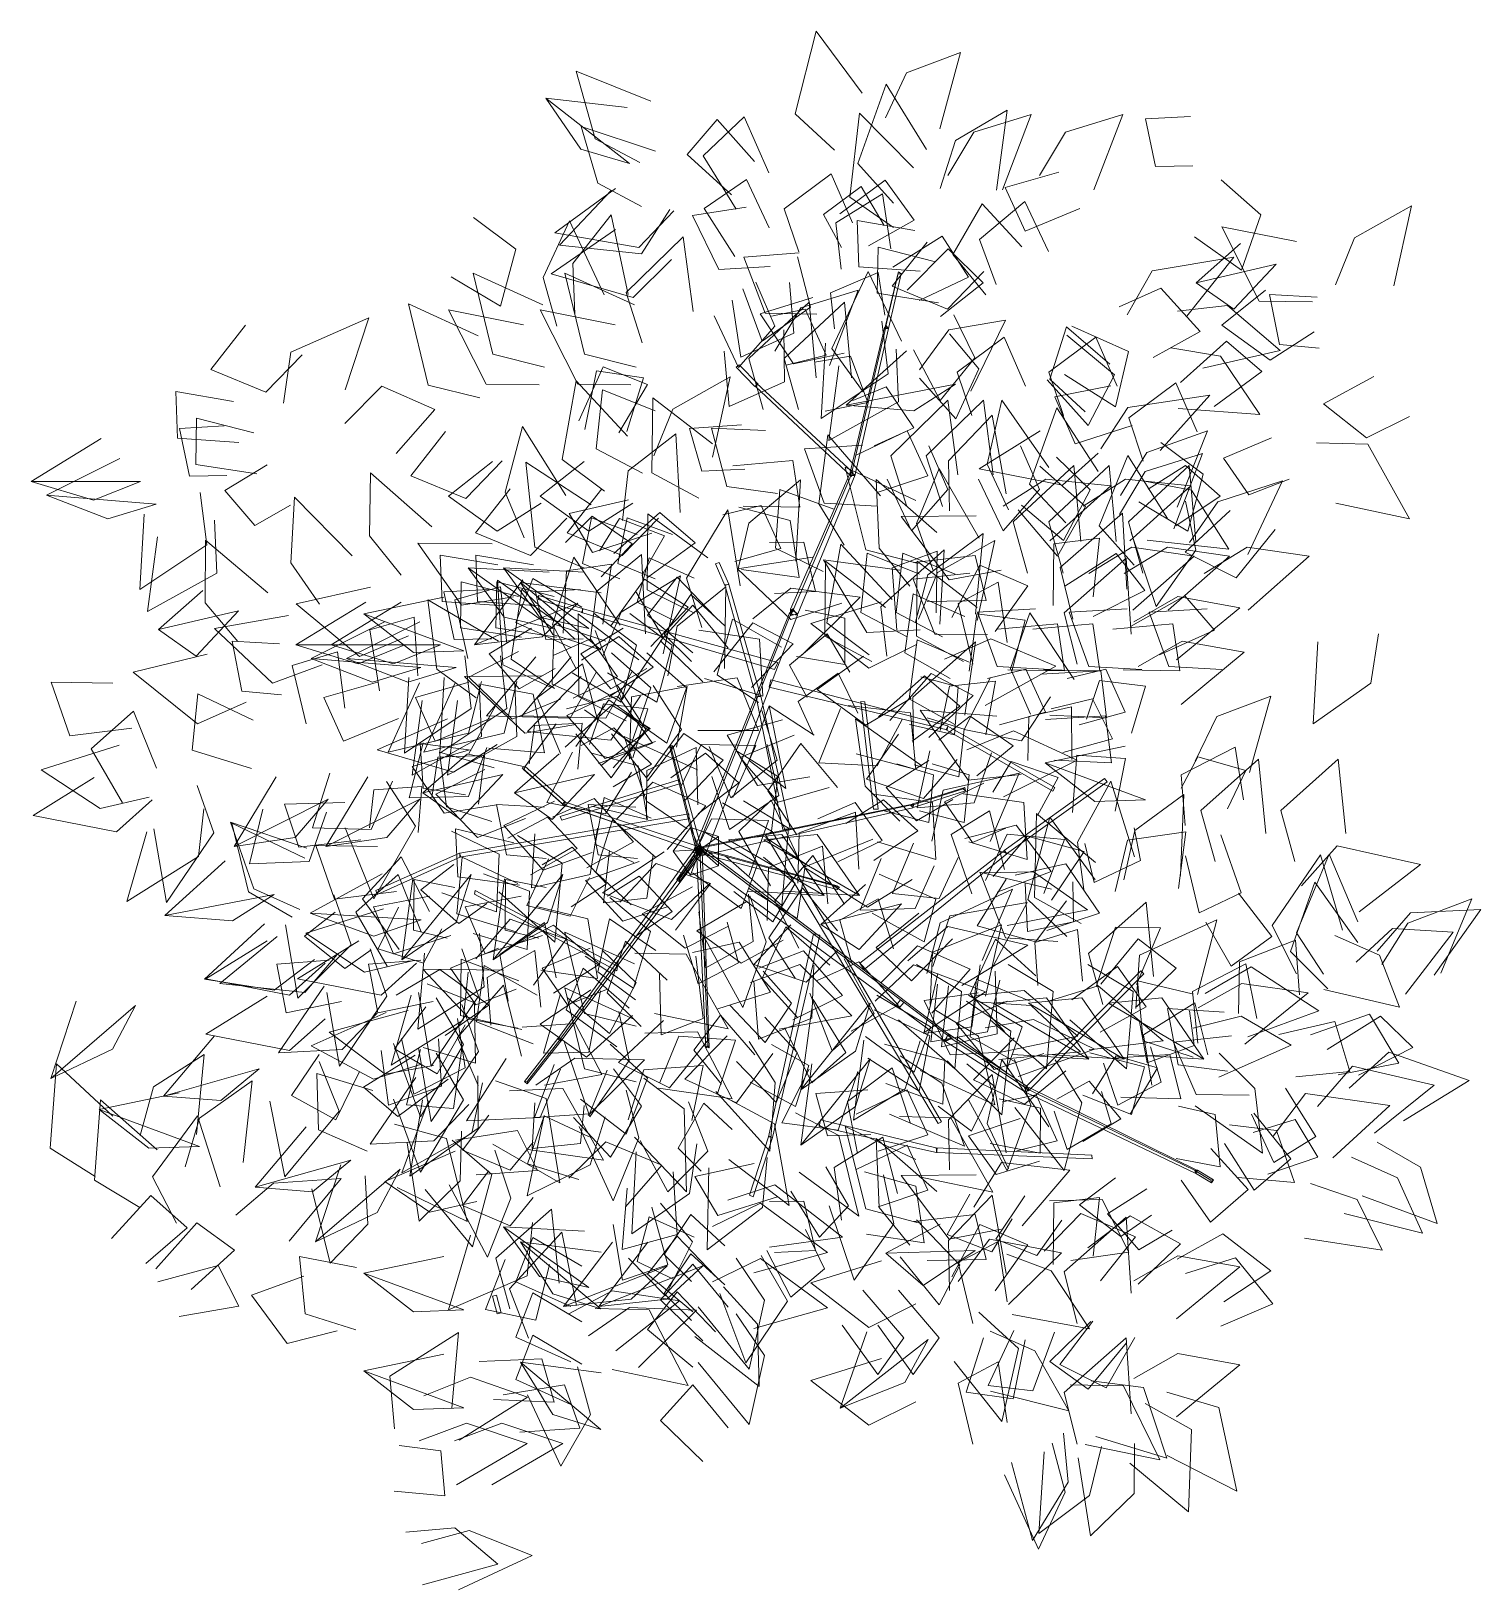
# Model space of a CAD drawing. Extents: x -191 to -12, y -149 to 43.
import ezdxf

# ---------------------------------------------------------------- set-up
doc = ezdxf.new("R2010")
doc.units = 0
doc.header["$LTSCALE"] = 96
doc.header["$MEASUREMENT"] = 0
doc.layers.add('A-FURN-MAIN-0', color=94, linetype='Continuous', lineweight=5)
doc.layers.add('A-FURN-MAIN-1', color=42, linetype='Continuous', lineweight=5)

msp = doc.modelspace()

# ---------------------------------------------------------------- linework, layer by layer
at = {"layer": 'A-FURN-MAIN-0'}
for points, invisible_edges in [([(-91.55, 28.46, 221.64), (-96.4, 32.96, 222.61), (-93.8, 43.16, 223.48)], 12), ([(-91.55, 28.46, 221.64), (-96.4, 32.96, 222.61), (-93.8, 43.16, 223.48)], 12), ([(-91.55, 28.46, 221.64), (-93.8, 43.16, 223.48), (-88.11, 35.49, 221.99)], 9), ([(-91.55, 28.46, 221.64), (-93.8, 43.16, 223.48), (-88.11, 35.49, 221.99)], 9), ([(-85.24, 32.45, 220.5), (-82.64, 38, 219.26), (-75.99, 40.53, 214.2)], 12), ([(-85.24, 32.45, 220.5), (-75.99, 40.53, 214.2), (-78.52, 31.1, 216.93)], 9), ([(-85.24, 32.45, 220.5), (-82.64, 38, 219.26), (-75.99, 40.53, 214.2)], 12), ([(-85.24, 32.45, 220.5), (-75.99, 40.53, 214.2), (-78.52, 31.1, 216.93)], 9), ([(-115.58, 26.95, 232.4), (-121.11, 29.87, 232.16), (-123.46, 38.22, 231.24)], 12), ([(-115.58, 26.95, 232.4), (-123.46, 38.22, 231.24), (-114.23, 34.51, 233.2)], 9), ([(-115.58, 26.95, 232.4), (-121.11, 29.87, 232.16), (-123.46, 38.22, 231.24)], 12), ([(-115.58, 26.95, 232.4), (-123.46, 38.22, 231.24), (-114.23, 34.51, 233.2)], 9), ([(-84.25, 21.91, 219.05), (-88.68, 26.8, 220.15), (-85.15, 36.6, 221.88)], 12), ([(-84.25, 21.91, 219.05), (-88.68, 26.8, 220.15), (-85.15, 36.6, 221.88)], 12), ([(-84.25, 21.91, 219.05), (-85.15, 36.6, 221.88), (-80.17, 28.53, 220.06)], 9), ([(-84.25, 21.91, 219.05), (-85.15, 36.6, 221.88), (-80.17, 28.53, 220.06)], 9), ([(-116.87, 26.81, 235.97), (-122.86, 28.6, 235.89), (-127.2, 34.9, 231.69)], 12), ([(-116.87, 26.81, 235.97), (-127.2, 34.9, 231.69), (-117.17, 33.73, 232.53)], 8), ([(-116.87, 26.81, 235.97), (-122.86, 28.6, 235.89), (-127.2, 34.9, 231.69)], 12), ([(-116.87, 26.81, 235.97), (-127.2, 34.9, 231.69), (-117.17, 33.73, 232.53)], 8), ([(-84.25, 18.9, 212.84), (-89.67, 22.66, 213.94), (-88.46, 33.02, 215.6)], 12), ([(-84.25, 18.9, 212.84), (-89.67, 22.66, 213.94), (-88.46, 33.02, 215.6)], 12), ([(-84.25, 18.9, 212.84), (-88.46, 33.02, 215.6), (-81.78, 26.27, 213.81)], 9), ([(-84.25, 18.9, 212.84), (-88.46, 33.02, 215.6), (-81.78, 26.27, 213.81)], 9), ([(-78.49, 23.75, 212.21), (-76.6, 29.66, 211.45), (-70.21, 33.39, 206.83)], 12), ([(-78.49, 23.75, 212.21), (-70.21, 33.39, 206.83), (-71.55, 23.54, 208.82)], 9), ([(-78.49, 23.75, 212.21), (-76.6, 29.66, 211.45), (-70.21, 33.39, 206.83)], 12), ([(-78.49, 23.75, 212.21), (-70.21, 33.39, 206.83), (-71.55, 23.54, 208.82)], 9), ([(-77.54, 25.33, 218.46), (-74.35, 30.67, 217.74), (-67.26, 32.87, 213.16)], 12), ([(-77.54, 25.33, 218.46), (-67.26, 32.87, 213.16), (-70.81, 23.57, 215.08)], 9), ([(-77.54, 25.33, 218.46), (-74.35, 30.67, 217.74), (-67.26, 32.87, 213.16)], 12), ([(-77.54, 25.33, 218.46), (-67.26, 32.87, 213.16), (-70.81, 23.57, 215.08)], 9), ([(-66.22, 25.33, 196.93), (-63.03, 30.67, 196.22), (-55.94, 32.87, 191.63)], 12), ([(-66.22, 25.33, 196.93), (-55.94, 32.87, 191.63), (-59.5, 23.57, 193.55)], 9), ([(-66.22, 25.33, 196.93), (-63.03, 30.67, 196.22), (-55.94, 32.87, 191.63)], 12), ([(-66.22, 25.33, 196.93), (-55.94, 32.87, 191.63), (-59.5, 23.57, 193.55)], 9), ([(-115.4, 21.49, 218.62), (-120.79, 24.37, 217.29), (-122.84, 31.39, 212.53)], 12), ([(-115.4, 21.49, 218.62), (-122.84, 31.39, 212.53), (-113.65, 28.35, 215.53)], 9), ([(-115.4, 21.49, 218.62), (-120.79, 24.37, 217.29), (-122.84, 31.39, 212.53)], 12), ([(-115.4, 21.49, 218.62), (-122.84, 31.39, 212.53), (-113.65, 28.35, 215.53)], 9), ([(-104.25, 22.95, 235.19), (-109.72, 27.92, 232.89), (-106.05, 32.26, 228.73)], 12), ([(-104.25, 22.95, 235.19), (-109.72, 27.92, 232.89), (-106.05, 32.26, 228.73)], 12), ([(-103.69, 21.18, 232.08), (-107.78, 27.75, 231.8), (-102.7, 32.59, 231.38)], 12), ([(-103.69, 21.18, 232.08), (-107.78, 27.75, 231.8), (-102.7, 32.59, 231.38)], 12), ([(-104.25, 22.95, 235.19), (-106.05, 32.26, 228.73), (-101.41, 27.08, 231.83)], 9), ([(-104.25, 22.95, 235.19), (-106.05, 32.26, 228.73), (-101.41, 27.08, 231.83)], 9), ([(-103.69, 21.18, 232.08), (-102.7, 32.59, 231.38), (-99.64, 25.65, 232.04)], 9), ([(-103.69, 21.18, 232.08), (-102.7, 32.59, 231.38), (-99.64, 25.65, 232.04)], 9), ([(-47.27, 26.53, 197.59), (-53.14, 32.33, 190.72), (-47.59, 32.64, 195.09)], 9), ([(-47.27, 26.53, 197.59), (-53.14, 32.33, 190.72), (-47.59, 32.64, 195.09)], 9), ([(-47.27, 26.53, 197.59), (-51.88, 26.44, 193.88), (-53.14, 32.33, 190.72)], 12), ([(-47.27, 26.53, 197.59), (-51.88, 26.44, 193.88), (-53.14, 32.33, 190.72)], 12), ([(-95.95, 15.9, 192.54), (-97.74, 21.22, 189.15), (-91.94, 25.54, 187.28)], 12), ([(-95.95, 15.9, 192.54), (-97.74, 21.22, 189.15), (-91.94, 25.54, 187.28)], 12), ([(-95.95, 15.9, 192.54), (-91.94, 25.54, 187.28), (-89.31, 19.51, 190.27)], 9), ([(-95.95, 15.9, 192.54), (-91.94, 25.54, 187.28), (-89.31, 19.51, 190.27)], 9), ([(-61.24, 21.27, 220.83), (-70.46, 23.86, 214.51), (-63.84, 25.76, 217.75)], 9), ([(-61.24, 21.27, 220.83), (-70.46, 23.86, 214.51), (-63.84, 25.76, 217.75)], 9), ([(-111.4, 20.98, 230.4), (-126.08, 18.25, 229.08), (-118.6, 23.75, 231.76)], 9), ([(-111.4, 20.98, 230.4), (-126.08, 18.25, 229.08), (-118.6, 23.75, 231.76)], 9), ([(-111.88, 21.14, 236.07), (-125.51, 16.72, 240.45), (-119.14, 23.49, 237.86)], 9), ([(-111.88, 21.14, 236.07), (-125.51, 16.72, 240.45), (-119.14, 23.49, 237.86)], 9), ([(-103.85, 15.33, 220.49), (-107.65, 21.25, 217.26), (-102.42, 24.84, 214.23)], 12), ([(-103.85, 15.33, 220.49), (-107.65, 21.25, 217.26), (-102.42, 24.84, 214.23)], 12), ([(-103.85, 15.33, 220.49), (-102.42, 24.84, 214.23), (-99.63, 18.86, 218.03)], 9), ([(-103.85, 15.33, 220.49), (-102.42, 24.84, 214.23), (-99.63, 18.86, 218.03)], 9), ([(-90.69, 16.43, 232.8), (-92.89, 20.51, 229.11), (-88.24, 23.98, 225.56)], 12), ([(-90.69, 16.43, 232.8), (-92.89, 20.51, 229.11), (-88.24, 23.98, 225.56)], 12), ([(-90.87, 20.61, 222.18), (-85.29, 24.78, 218.79), (-81.71, 19.82, 215.31)], 12), ([(-90.87, 20.61, 222.18), (-85.29, 24.78, 218.79), (-81.71, 19.82, 215.31)], 12), ([(-90.69, 16.43, 232.8), (-88.24, 23.98, 225.56), (-85.42, 19.16, 229.9)], 9), ([(-90.69, 16.43, 232.8), (-88.24, 23.98, 225.56), (-85.42, 19.16, 229.9)], 9), ([(-61.24, 21.27, 220.83), (-68.01, 18.48, 218.32), (-70.46, 23.86, 214.51)], 12), ([(-61.24, 21.27, 220.83), (-68.01, 18.48, 218.32), (-70.46, 23.86, 214.51)], 12), ([(-43.77, 24.81, 250.36), (-41.29, 13.66, 252.86), (-47.1, 17.75, 251.54)], 9), ([(-43.77, 24.81, 250.36), (-41.29, 13.66, 252.86), (-47.1, 17.75, 251.54)], 9), ([(-43.77, 24.81, 250.36), (-38.88, 20.48, 251), (-41.29, 13.66, 252.86)], 12), ([(-43.77, 24.81, 250.36), (-38.88, 20.48, 251), (-41.29, 13.66, 252.86)], 12), ([(-99.51, 14.1, 225.36), (-109.08, 20.41, 227.67), (-102.45, 21.42, 224.99)], 9), ([(-99.51, 14.1, 225.36), (-109.08, 20.41, 227.67), (-102.45, 21.42, 224.99)], 9), ([(-90.71, 13.76, 229.18), (-91.38, 19.51, 227.9), (-85.61, 23.09, 227.7)], 12), ([(-90.71, 13.76, 229.18), (-91.38, 19.51, 227.9), (-85.61, 23.09, 227.7)], 12), ([(-90.71, 13.76, 229.18), (-85.61, 23.09, 227.7), (-84.6, 16.27, 229.23)], 9), ([(-90.71, 13.76, 229.18), (-85.61, 23.09, 227.7), (-84.6, 16.27, 229.23)], 9), ([(-72.84, 10.61, 227.89), (-76.91, 15.59, 226.59), (-73.3, 21.82, 224.58)], 12), ([(-72.84, 10.61, 227.89), (-76.91, 15.59, 226.59), (-73.3, 21.82, 224.58)], 12), ([(-71.56, 11.89, 234.99), (-73.64, 17.42, 232.13), (-68.05, 22.11, 230.51)], 12), ([(-71.56, 11.89, 234.99), (-73.64, 17.42, 232.13), (-68.05, 22.11, 230.51)], 12), ([(-72.84, 10.61, 227.89), (-73.3, 21.82, 224.58), (-68.41, 16.53, 225.11)], 9), ([(-72.84, 10.61, 227.89), (-73.3, 21.82, 224.58), (-68.41, 16.53, 225.11)], 9), ([(-71.56, 11.89, 234.99), (-68.05, 22.11, 230.51), (-65.12, 15.95, 232.9)], 9), ([(-71.56, 11.89, 234.99), (-68.05, 22.11, 230.51), (-65.12, 15.95, 232.9)], 9), ([(-29.68, 11.85, 224.45), (-27.33, 17.62, 225.04), (-20.27, 21.6, 221.81)], 12), ([(-29.68, 11.85, 224.45), (-20.27, 21.6, 221.81), (-22.46, 11.7, 221.69)], 9), ([(-29.68, 11.85, 224.45), (-27.33, 17.62, 225.04), (-20.27, 21.6, 221.81)], 12), ([(-29.68, 11.85, 224.45), (-20.27, 21.6, 221.81), (-22.46, 11.7, 221.69)], 9), ([(-136.13, 20.15, 189.56), (-132.8, 9.22, 192.05), (-138.88, 12.82, 190.56)], 9), ([(-136.13, 20.15, 189.56), (-132.8, 9.22, 192.05), (-138.88, 12.82, 190.56)], 9), ([(-136.13, 20.15, 189.56), (-130.91, 16.25, 190.34), (-132.8, 9.22, 192.05)], 12), ([(-136.13, 20.15, 189.56), (-130.91, 16.25, 190.34), (-132.8, 9.22, 192.05)], 12), ([(-125.84, 6.72, 216.14), (-127.51, 12.75, 215.9), (-124.28, 19.72, 211.77)], 12), ([(-125.84, 6.72, 216.14), (-127.51, 12.75, 215.9), (-124.28, 19.72, 211.77)], 12), ([(-111.4, 20.98, 230.4), (-115.72, 16.43, 228.09), (-126.08, 18.25, 229.08)], 12), ([(-111.4, 20.98, 230.4), (-115.72, 16.43, 228.09), (-126.08, 18.25, 229.08)], 12), ([(-125.84, 6.72, 216.14), (-124.28, 19.72, 211.77), (-119.98, 10.61, 212.95)], 9), ([(-125.84, 6.72, 216.14), (-124.28, 19.72, 211.77), (-119.98, 10.61, 212.95)], 9), ([(-111.88, 21.14, 236.07), (-115.39, 15.66, 237.62), (-125.51, 16.72, 240.45)], 12), ([(-111.88, 21.14, 236.07), (-115.39, 15.66, 237.62), (-125.51, 16.72, 240.45)], 12), ([(-123.62, 8.23, 222.69), (-123.87, 14.47, 222.35), (-119.14, 20.46, 218.12)], 12), ([(-123.62, 8.23, 222.69), (-123.87, 14.47, 222.35), (-119.14, 20.46, 218.12)], 12), ([(-123.62, 8.23, 222.69), (-119.14, 20.46, 218.12), (-117.02, 10.63, 219.45)], 9), ([(-123.62, 8.23, 222.69), (-119.14, 20.46, 218.12), (-117.02, 10.63, 219.45)], 9), ([(-99.51, 14.1, 225.36), (-105.82, 13.71, 227.12), (-109.08, 20.41, 227.67)], 12), ([(-99.51, 14.1, 225.36), (-105.82, 13.71, 227.12), (-109.08, 20.41, 227.67)], 12), ([(-90.87, 20.61, 222.18), (-81.71, 19.82, 215.31), (-87.34, 16.64, 219.32)], 9), ([(-90.87, 20.61, 222.18), (-81.71, 19.82, 215.31), (-87.34, 16.64, 219.32)], 9), ([(-80.95, 13.51, 216.44), (-88.52, 14.05, 214.89), (-88.75, 19.78, 210.82)], 12), ([(-80.95, 13.51, 216.44), (-88.75, 19.78, 210.82), (-81.62, 18.56, 213.19)], 9), ([(-80.95, 13.51, 216.44), (-88.52, 14.05, 214.89), (-88.75, 19.78, 210.82)], 12), ([(-80.95, 13.51, 216.44), (-88.75, 19.78, 210.82), (-81.62, 18.56, 213.19)], 9), ([(-111.68, 14.98, 219.56), (-126.53, 13.18, 220.58), (-118.6, 18.65, 219.8)], 9), ([(-111.68, 14.98, 219.56), (-126.53, 13.18, 220.58), (-118.6, 18.65, 219.8)], 9), ([(-115.28, 4.66, 246.08), (-117.27, 10.89, 247.49), (-110.22, 17.77, 251.28)], 12), ([(-115.28, 4.66, 246.08), (-117.27, 10.89, 247.49), (-110.22, 17.77, 251.28)], 12), ([(-115.28, 4.66, 246.08), (-110.22, 17.77, 251.28), (-109, 8.54, 248.69)], 9), ([(-115.28, 4.66, 246.08), (-110.22, 17.77, 251.28), (-109, 8.54, 248.69)], 9), ([(-84.36, 14.02, 219.02), (-78.25, 17.83, 216.19), (-75, 12.8, 212.49)], 12), ([(-84.36, 14.02, 219.02), (-78.25, 17.83, 216.19), (-75, 12.8, 212.49)], 12), ([(-32.52, 9.75, 159.23), (-39.1, 9.83, 160.46), (-43.72, 18.99, 162.95)], 12), ([(-32.52, 9.75, 159.23), (-43.72, 18.99, 162.95), (-34.47, 17.17, 160.84)], 9), ([(-32.52, 9.75, 159.23), (-39.1, 9.83, 160.46), (-43.72, 18.99, 162.95)], 12), ([(-32.52, 9.75, 159.23), (-43.72, 18.99, 162.95), (-34.47, 17.17, 160.84)], 9), ([(-93.72, 8.2, 221.37), (-102.74, 15.26, 223.75), (-95.92, 15.78, 221.42)], 9), ([(-93.72, 8.2, 221.37), (-102.74, 15.26, 223.75), (-95.92, 15.78, 221.42)], 9), ([(-78.72, 9.63, 211.19), (-86.26, 10.79, 209.9), (-86.15, 16.49, 205.78)], 12), ([(-78.72, 9.63, 211.19), (-86.26, 10.79, 209.9), (-86.15, 16.49, 205.78)], 12), ([(-78.72, 9.63, 211.19), (-86.15, 16.49, 205.78), (-79.08, 14.68, 207.92)], 9), ([(-78.72, 9.63, 211.19), (-86.15, 16.49, 205.78), (-79.08, 14.68, 207.92)], 9), ([(-73.12, 13.48, 175.27), (-84.41, 11.65, 177.7), (-80.11, 17.11, 175.7)], 9), ([(-73.12, 13.48, 175.27), (-84.41, 11.65, 177.7), (-80.11, 17.11, 175.7)], 9), ([(-82.57, 11.19, 212.87), (-77.49, 16.27, 209.99), (-73.19, 12.08, 206.31)], 12), ([(-82.57, 11.19, 212.87), (-77.49, 16.27, 209.99), (-73.19, 12.08, 206.31)], 12), ([(-37.01, 14.38, 196.83), (-46.89, 12.09, 191.47), (-41.39, 16.92, 193.55)], 8), ([(-37.01, 14.38, 196.83), (-46.89, 12.09, 191.47), (-41.39, 16.92, 193.55)], 8), ([(-111.68, 14.98, 219.56), (-116.39, 10.25, 220.03), (-126.53, 13.18, 220.58)], 12), ([(-111.68, 14.98, 219.56), (-116.39, 10.25, 220.03), (-126.53, 13.18, 220.58)], 12), ([(-96.11, 15.3, 236.74), (-100.47, 4.86, 239.71), (-102.88, 11.33, 237.56)], 9), ([(-96.11, 15.3, 236.74), (-100.47, 4.86, 239.71), (-102.88, 11.33, 237.56)], 9), ([(-93.72, 8.2, 221.37), (-100.12, 8.32, 222.83), (-102.74, 15.26, 223.75)], 12), ([(-93.72, 8.2, 221.37), (-100.12, 8.32, 222.83), (-102.74, 15.26, 223.75)], 12), ([(-96.11, 15.3, 236.74), (-94.51, 9.08, 238.09), (-100.47, 4.86, 239.71)], 12), ([(-96.11, 15.3, 236.74), (-94.51, 9.08, 238.09), (-100.47, 4.86, 239.71)], 12), ([(-88, -1.36, 184.01), (-91.89, 3.99, 184.98), (-87.38, 13.5, 185.83)], 12), ([(-88, -1.36, 184.01), (-91.89, 3.99, 184.98), (-87.38, 13.5, 185.83)], 12), ([(-88, -1.36, 184.01), (-87.38, 13.5, 185.83), (-83.28, 4.88, 184.35)], 9), ([(-88, -1.36, 184.01), (-87.38, 13.5, 185.83), (-83.28, 4.88, 184.35)], 9), ([(-73.12, 13.48, 175.27), (-77.6, 8.84, 176.46), (-84.41, 11.65, 177.7)], 12), ([(-73.12, 13.48, 175.27), (-77.6, 8.84, 176.46), (-84.41, 11.65, 177.7)], 12), ([(-84.36, 14.02, 219.02), (-75, 12.8, 212.49), (-81.1, 9.92, 216.02)], 9), ([(-84.36, 14.02, 219.02), (-75, 12.8, 212.49), (-81.1, 9.92, 216.02)], 9), ([(-55.39, 8.11, 237.72), (-52.33, 13.55, 235.33), (-42.22, 15.26, 237.88)], 12), ([(-55.39, 8.11, 237.72), (-42.22, 15.26, 237.88), (-48.02, 7.95, 240.38)], 9), ([(-55.39, 8.11, 237.72), (-52.33, 13.55, 235.33), (-42.22, 15.26, 237.88)], 12), ([(-55.39, 8.11, 237.72), (-42.22, 15.26, 237.88), (-48.02, 7.95, 240.38)], 9), ([(-37.01, 14.38, 196.83), (-42.24, 8.81, 195.61), (-46.89, 12.09, 191.47)], 12), ([(-37.01, 14.38, 196.83), (-42.24, 8.81, 195.61), (-46.89, 12.09, 191.47)], 12), ([(-127.36, 1.67, 222.88), (-133.75, 3.26, 224.07), (-136.16, 13.28, 226.4)], 12), ([(-127.36, 1.67, 222.88), (-136.16, 13.28, 226.4), (-127.57, 9.37, 224.36)], 9), ([(-127.36, 1.67, 222.88), (-133.75, 3.26, 224.07), (-136.16, 13.28, 226.4)], 12), ([(-127.36, 1.67, 222.88), (-136.16, 13.28, 226.4), (-127.57, 9.37, 224.36)], 9), ([(-116.05, 1.67, 201.35), (-122.43, 3.26, 202.55), (-124.85, 13.28, 204.87)], 12), ([(-116.05, 1.67, 201.35), (-124.85, 13.28, 204.87), (-116.26, 9.37, 202.83)], 9), ([(-116.05, 1.67, 201.35), (-122.43, 3.26, 202.55), (-124.85, 13.28, 204.87)], 12), ([(-116.05, 1.67, 201.35), (-124.85, 13.28, 204.87), (-116.26, 9.37, 202.83)], 9), ([(-101.27, 12.16, 190.59), (-103.39, 1.63, 190.76), (-106.41, 8.02, 190.49)], 9), ([(-101.27, 12.16, 190.59), (-103.39, 1.63, 190.76), (-106.41, 8.02, 190.49)], 9), ([(-97.09, 12.12, 230.8), (-103.1, 2.9, 226.86), (-104.17, 9.94, 228.09)], 9), ([(-97.09, 12.12, 230.8), (-103.1, 2.9, 226.86), (-104.17, 9.94, 228.09)], 9), ([(-101.27, 12.16, 190.59), (-98.9, 6.74, 190.8), (-103.39, 1.63, 190.76)], 12), ([(-101.27, 12.16, 190.59), (-98.9, 6.74, 190.8), (-103.39, 1.63, 190.76)], 12), ([(-97.09, 12.12, 230.8), (-96.56, 5.87, 228.9), (-103.1, 2.9, 226.86)], 12), ([(-97.09, 12.12, 230.8), (-96.56, 5.87, 228.9), (-103.1, 2.9, 226.86)], 12), ([(-91.53, 6.39, 220.87), (-92.05, 10.83, 216.98), (-86.17, 13.37, 214.72)], 12), ([(-91.53, 6.39, 220.87), (-92.05, 10.83, 216.98), (-86.17, 13.37, 214.72)], 12), ([(-91.53, 6.39, 220.87), (-86.17, 13.37, 214.72), (-85.33, 8.09, 219.34)], 9), ([(-91.53, 6.39, 220.87), (-86.17, 13.37, 214.72), (-85.33, 8.09, 219.34)], 9), ([(-82.57, 11.19, 212.87), (-73.19, 12.08, 206.31), (-78.47, 7.92, 209.88)], 9), ([(-82.57, 11.19, 212.87), (-73.19, 12.08, 206.31), (-78.47, 7.92, 209.88)], 9), ([(-100.37, -3.58, 248.89), (-102.14, 2.74, 250.14), (-94.67, 9.7, 252.84)], 12), ([(-100.37, -3.58, 248.89), (-102.14, 2.74, 250.14), (-94.67, 9.7, 252.84)], 12), ([(-90.36, 3.4, 215.28), (-100.74, 8.25, 217.66), (-94.22, 10.29, 215.3)], 9), ([(-90.36, 3.4, 215.28), (-100.74, 8.25, 217.66), (-94.22, 10.29, 215.3)], 9), ([(-100.37, -3.58, 248.89), (-94.67, 9.7, 252.84), (-93.82, 0.33, 250.65)], 9), ([(-100.37, -3.58, 248.89), (-94.67, 9.7, 252.84), (-93.82, 0.33, 250.65)], 9), ([(-98.9, 3.65, 157.79), (-95.71, 8.99, 157.08), (-88.62, 11.19, 152.49)], 12), ([(-98.9, 3.65, 157.79), (-88.62, 11.19, 152.49), (-92.18, 1.89, 154.42)], 9), ([(-98.9, 3.65, 157.79), (-95.71, 8.99, 157.08), (-88.62, 11.19, 152.49)], 12), ([(-98.9, 3.65, 157.79), (-88.62, 11.19, 152.49), (-92.18, 1.89, 154.42)], 9), ([(-95.99, -3.58, 182.48), (-97.76, 2.74, 183.73), (-90.29, 9.7, 186.43)], 12), ([(-95.99, -3.58, 182.48), (-97.76, 2.74, 183.73), (-90.29, 9.7, 186.43)], 12), ([(-95.99, -3.58, 182.48), (-90.29, 9.7, 186.43), (-89.44, 0.33, 184.24)], 9), ([(-95.99, -3.58, 182.48), (-90.29, 9.7, 186.43), (-89.44, 0.33, 184.24)], 9), ([(-56.37, 9.1, 261.29), (-51.22, 11.42, 257.95), (-46.39, 6.06, 255.99)], 12), ([(-56.37, 9.1, 261.29), (-51.22, 11.42, 257.95), (-46.39, 6.06, 255.99)], 12), ([(-32.31, 6.03, 165.59), (-43.72, 6.86, 168.01), (-38.3, 11.16, 165.94)], 9), ([(-32.31, 6.03, 165.59), (-43.72, 6.86, 168.01), (-38.3, 11.16, 165.94)], 9), ([(-31.69, 4, 197.94), (-36.57, 4.45, 194.62), (-37.8, 10.66, 192.13)], 12), ([(-31.69, 4, 197.94), (-37.8, 10.66, 192.13), (-31.93, 10.33, 196.05)], 9), ([(-31.69, 4, 197.94), (-36.57, 4.45, 194.62), (-37.8, 10.66, 192.13)], 12), ([(-31.69, 4, 197.94), (-37.8, 10.66, 192.13), (-31.93, 10.33, 196.05)], 9), ([(-159.58, -2.78, 226.1), (-158.71, 3.53, 224.06), (-149.04, 7.75, 224.47)], 12), ([(-159.58, -2.78, 226.1), (-149.04, 7.75, 224.47), (-151.96, -1.12, 226.93)], 9), ([(-159.58, -2.78, 226.1), (-158.71, 3.53, 224.06), (-149.04, 7.75, 224.47)], 12), ([(-159.58, -2.78, 226.1), (-149.04, 7.75, 224.47), (-151.96, -1.12, 226.93)], 9), ([(-135.35, -2.14, 165.89), (-141.73, -0.55, 167.09), (-144.15, 9.47, 169.41)], 12), ([(-135.35, -2.14, 165.89), (-144.15, 9.47, 169.41), (-135.56, 5.55, 167.37)], 9), ([(-135.35, -2.14, 165.89), (-141.73, -0.55, 167.09), (-144.15, 9.47, 169.41)], 12), ([(-135.35, -2.14, 165.89), (-144.15, 9.47, 169.41), (-135.56, 5.55, 167.37)], 9), ([(-128, -0.52, 216.22), (-134.58, -0.44, 217.44), (-139.2, 8.73, 219.94)], 12), ([(-128, -0.52, 216.22), (-139.2, 8.73, 219.94), (-129.95, 6.9, 217.83)], 9), ([(-128, -0.52, 216.22), (-134.58, -0.44, 217.44), (-139.2, 8.73, 219.94)], 12), ([(-128, -0.52, 216.22), (-139.2, 8.73, 219.94), (-129.95, 6.9, 217.83)], 9), ([(-116.69, -0.52, 194.69), (-123.26, -0.44, 195.92), (-127.88, 8.73, 198.41)], 12), ([(-116.69, -0.52, 194.69), (-127.88, 8.73, 198.41), (-118.63, 6.9, 196.3)], 9), ([(-116.69, -0.52, 194.69), (-123.26, -0.44, 195.92), (-127.88, 8.73, 198.41)], 12), ([(-116.69, -0.52, 194.69), (-127.88, 8.73, 198.41), (-118.63, 6.9, 196.3)], 9), ([(-90.36, 3.4, 215.28), (-96.61, 2.08, 216.77), (-100.74, 8.25, 217.66)], 12), ([(-90.36, 3.4, 215.28), (-96.61, 2.08, 216.77), (-100.74, 8.25, 217.66)], 12), ([(-99.34, 7.95, 222.49), (-95.16, 8.82, 218.38), (-92.56, 3.14, 215.69)], 12), ([(-99.34, 7.95, 222.49), (-95.16, 8.82, 218.38), (-92.56, 3.14, 215.69)], 12), ([(-99.34, 7.95, 222.49), (-92.56, 3.14, 215.69), (-97.52, 1.9, 220.57)], 9), ([(-99.34, 7.95, 222.49), (-92.56, 3.14, 215.69), (-97.52, 1.9, 220.57)], 9), ([(-76.79, 8.14, 232.84), (-78.51, -2.44, 232.12), (-81.78, 3.82, 232.49)], 9), ([(-76.79, 8.14, 232.84), (-78.51, -2.44, 232.12), (-81.78, 3.82, 232.49)], 9), ([(-76.79, 8.14, 232.84), (-74.22, 2.81, 232.52), (-78.51, -2.44, 232.12)], 12), ([(-76.79, 8.14, 232.84), (-74.22, 2.81, 232.52), (-78.51, -2.44, 232.12)], 12), ([(-56.37, 9.1, 261.29), (-46.39, 6.06, 255.99), (-52.17, 2.85, 258.92)], 9), ([(-56.37, 9.1, 261.29), (-46.39, 6.06, 255.99), (-52.17, 2.85, 258.92)], 9), ([(-49.18, 8.59, 227.39), (-43.01, 9.27, 226.66), (-36.51, 3.73, 224.88)], 12), ([(-49.18, 8.59, 227.39), (-43.01, 9.27, 226.66), (-36.51, 3.73, 224.88)], 12), ([(-49.18, 8.59, 227.39), (-36.51, 3.73, 224.88), (-46.04, 1.53, 227.54)], 9), ([(-49.18, 8.59, 227.39), (-36.51, 3.73, 224.88), (-46.04, 1.53, 227.54)], 9), ([(-157.28, 3.21, 210.73), (-168.57, 1.39, 213.16), (-164.28, 6.84, 211.16)], 9), ([(-157.28, 3.21, 210.73), (-168.57, 1.39, 213.16), (-164.28, 6.84, 211.16)], 9), ([(-97.8, 6.28, 223.44), (-104.55, -3.17, 224.88), (-105.19, 3.64, 222.55)], 9), ([(-97.8, 6.28, 223.44), (-104.55, -3.17, 224.88), (-105.19, 3.64, 222.55)], 9), ([(-97.8, 6.28, 223.44), (-97.72, -0.13, 224.82), (-104.55, -3.17, 224.88)], 12), ([(-97.8, 6.28, 223.44), (-97.72, -0.13, 224.82), (-104.55, -3.17, 224.88)], 12), ([(-85.71, 7.34, 217.7), (-84.92, 0.84, 219.08), (-93.19, -4.66, 222.67)], 12), ([(-85.71, 7.34, 217.7), (-93.19, -4.66, 222.67), (-92.65, 4.65, 220.16)], 9), ([(-85.71, 7.34, 217.7), (-84.92, 0.84, 219.08), (-93.19, -4.66, 222.67)], 12), ([(-85.71, 7.34, 217.7), (-93.19, -4.66, 222.67), (-92.65, 4.65, 220.16)], 9), ([(-81.04, 1.34, 182.86), (-77.42, 6.29, 181.61), (-70.42, 7.48, 176.54)], 12), ([(-81.04, 1.34, 182.86), (-70.42, 7.48, 176.54), (-74.71, -1.28, 179.29)], 9), ([(-81.04, 1.34, 182.86), (-77.42, 6.29, 181.61), (-70.42, 7.48, 176.54)], 12), ([(-81.04, 1.34, 182.86), (-70.42, 7.48, 176.54), (-74.71, -1.28, 179.29)], 9), ([(-77.36, 5.78, 226.38), (-76.54, -4.72, 224.25), (-81.03, 0.29, 226.44)], 9), ([(-77.36, 5.78, 226.38), (-76.54, -4.72, 224.25), (-81.03, 0.29, 226.44)], 9), ([(-77.36, 5.78, 226.38), (-73.73, 1.47, 224.55), (-76.54, -4.72, 224.25)], 12), ([(-77.36, 5.78, 226.38), (-73.73, 1.47, 224.55), (-76.54, -4.72, 224.25)], 12), ([(-60.57, -3.84, 235.6), (-64.93, 0.17, 235.42), (-62.9, 6.64, 235.82)], 12), ([(-60.57, -3.84, 235.6), (-64.93, 0.17, 235.42), (-62.9, 6.64, 235.82)], 12), ([(-62.25, 6.73, 228.06), (-56.82, -3.23, 226.36), (-63.14, 0.77, 227.78)], 9), ([(-62.25, 6.73, 228.06), (-56.82, -3.23, 226.36), (-63.14, 0.77, 227.78)], 9), ([(-60.57, -3.84, 235.6), (-62.9, 6.64, 235.82), (-57.55, 2.02, 236.04)], 9), ([(-60.57, -3.84, 235.6), (-62.9, 6.64, 235.82), (-57.55, 2.02, 236.04)], 9), ([(-62.25, 6.73, 228.06), (-55.25, 3.6, 227.03), (-56.82, -3.23, 226.36)], 12), ([(-62.25, 6.73, 228.06), (-55.25, 3.6, 227.03), (-56.82, -3.23, 226.36)], 12), ([(-32.31, 6.03, 165.59), (-37.73, 2.55, 166.84), (-43.72, 6.86, 168.01)], 12), ([(-32.31, 6.03, 165.59), (-37.73, 2.55, 166.84), (-43.72, 6.86, 168.01)], 12), ([(-83.94, 3.89, 212.69), (-83.66, -2.63, 214.12), (-92.23, -7.38, 218.06)], 12), ([(-83.94, 3.89, 212.69), (-92.23, -7.38, 218.06), (-90.99, 1.83, 215.42)], 9), ([(-83.94, 3.89, 212.69), (-83.66, -2.63, 214.12), (-92.23, -7.38, 218.06)], 12), ([(-83.94, 3.89, 212.69), (-92.23, -7.38, 218.06), (-90.99, 1.83, 215.42)], 9), ([(-74.58, -4.29, 220.6), (-76.38, 1.04, 217.22), (-70.58, 5.36, 215.34)], 12), ([(-74.58, -4.29, 220.6), (-76.38, 1.04, 217.22), (-70.58, 5.36, 215.34)], 12), ([(-74.58, -4.29, 220.6), (-70.58, 5.36, 215.34), (-67.95, -0.67, 218.33)], 9), ([(-74.58, -4.29, 220.6), (-70.58, 5.36, 215.34), (-67.95, -0.67, 218.33)], 9), ([(-62.85, 5.62, 238.42), (-60.22, -5.52, 239.31), (-65.29, 0.1, 238.54)], 9), ([(-62.85, 5.62, 238.42), (-60.22, -5.52, 239.31), (-65.29, 0.1, 238.54)], 9), ([(-63.27, -4.29, 199.08), (-65.06, 1.04, 195.69), (-59.26, 5.36, 193.82)], 12), ([(-63.27, -4.29, 199.08), (-65.06, 1.04, 195.69), (-59.26, 5.36, 193.82)], 12), ([(-63.27, -4.29, 199.08), (-59.26, 5.36, 193.82), (-56.63, -0.67, 196.8)], 9), ([(-63.27, -4.29, 199.08), (-59.26, 5.36, 193.82), (-56.63, -0.67, 196.8)], 9), ([(-62.85, 5.62, 238.42), (-56.98, 0.72, 239.65), (-60.22, -5.52, 239.31)], 12), ([(-62.85, 5.62, 238.42), (-56.98, 0.72, 239.65), (-60.22, -5.52, 239.31)], 12), ([(-50, 4.04, 241.1), (-43.89, 3.04, 242), (-39, -4.16, 242.64)], 12), ([(-50, 4.04, 241.1), (-39, -4.16, 242.64), (-49.11, -3.44, 242.84)], 9), ([(-50, 4.04, 241.1), (-43.89, 3.04, 242), (-39, -4.16, 242.64)], 12), ([(-50, 4.04, 241.1), (-39, -4.16, 242.64), (-49.11, -3.44, 242.84)], 9), ([(-48.8, -0.21, 227.19), (-43.13, 4.88, 225.81), (-38.77, 1.12, 221.76)], 12), ([(-48.8, -0.21, 227.19), (-43.13, 4.88, 225.81), (-38.77, 1.12, 221.76)], 12), ([(-157.28, 3.21, 210.73), (-161.76, -1.43, 211.92), (-168.57, 1.39, 213.16)], 12), ([(-157.28, 3.21, 210.73), (-161.76, -1.43, 211.92), (-168.57, 1.39, 213.16)], 12), ([(-94.01, 2.28, 218.06), (-89.58, 3.01, 214.19), (-87.41, -2.69, 211.2)], 12), ([(-94.01, 2.28, 218.06), (-89.58, 3.01, 214.19), (-87.41, -2.69, 211.2)], 12), ([(-94.01, 2.28, 218.06), (-87.41, -2.69, 211.2), (-92.69, -3.78, 215.77)], 9), ([(-94.01, 2.28, 218.06), (-87.41, -2.69, 211.2), (-92.69, -3.78, 215.77)], 9), ([(-76.59, -0.44, 242.29), (-90.1, -3.04, 241.19), (-82.65, 3.69, 239.85)], 8), ([(-76.59, -0.44, 242.29), (-90.1, -3.04, 241.19), (-82.65, 3.69, 239.85)], 8), ([(-123.14, -4.98, 222.46), (-120.11, 1.71, 220.02), (-114.63, -0.49, 216.19)], 12), ([(-123.14, -4.98, 222.46), (-120.11, 1.71, 220.02), (-114.63, -0.49, 216.19)], 12), ([(-122.38, -6.03, 215.69), (-120.95, 1.22, 213.37), (-115.13, 0.37, 209.51)], 12), ([(-122.38, -6.03, 215.69), (-120.95, 1.22, 213.37), (-115.13, 0.37, 209.51)], 12), ([(-122.38, -6.03, 215.69), (-115.13, 0.37, 209.51), (-117.21, -6.27, 212.58)], 9), ([(-122.38, -6.03, 215.69), (-115.13, 0.37, 209.51), (-117.21, -6.27, 212.58)], 9), ([(-113.84, -9.28, 261.52), (-111.49, -3.51, 262.11), (-104.43, 0.47, 258.88)], 12), ([(-113.84, -9.28, 261.52), (-104.43, 0.47, 258.88), (-106.62, -9.43, 258.76)], 9), ([(-113.84, -9.28, 261.52), (-111.49, -3.51, 262.11), (-104.43, 0.47, 258.88)], 12), ([(-113.84, -9.28, 261.52), (-104.43, 0.47, 258.88), (-106.62, -9.43, 258.76)], 9), ([(-48.8, -0.21, 227.19), (-38.77, 1.12, 221.76), (-44.65, -3.19, 223.97)], 9), ([(-48.8, -0.21, 227.19), (-38.77, 1.12, 221.76), (-44.65, -3.19, 223.97)], 9), ([(-20.54, -4.41, 254.09), (-31.13, -2.85, 253.18), (-24.93, 0.51, 253.65)], 9), ([(-20.54, -4.41, 254.09), (-31.13, -2.85, 253.18), (-24.93, 0.51, 253.65)], 9), ([(-165.12, -7.62, 253.5), (-172.68, -7.09, 251.96), (-172.91, -1.35, 247.89)], 12), ([(-165.12, -7.62, 253.5), (-172.91, -1.35, 247.89), (-165.79, -2.58, 250.26)], 9), ([(-165.12, -7.62, 253.5), (-172.68, -7.09, 251.96), (-172.91, -1.35, 247.89)], 12), ([(-165.12, -7.62, 253.5), (-172.91, -1.35, 247.89), (-165.79, -2.58, 250.26)], 9), ([(-152, -5.27, 262.28), (-147.46, -0.68, 261.13), (-140.92, -3.56, 258.93)], 12), ([(-152, -5.27, 262.28), (-147.46, -0.68, 261.13), (-140.92, -3.56, 258.93)], 12), ([(-119.94, -13.65, 260.69), (-125.18, -9.73, 262.04), (-123.46, -0.01, 265.8)], 12), ([(-119.94, -13.65, 260.69), (-125.18, -9.73, 262.04), (-123.46, -0.01, 265.8)], 12), ([(-119.94, -13.65, 260.69), (-123.46, -0.01, 265.8), (-117.09, -6.84, 263.29)], 9), ([(-119.94, -13.65, 260.69), (-123.46, -0.01, 265.8), (-117.09, -6.84, 263.29)], 9), ([(-123.14, -4.98, 222.46), (-114.63, -0.49, 216.19), (-118.16, -6.44, 219.37)], 9), ([(-123.14, -4.98, 222.46), (-114.63, -0.49, 216.19), (-118.16, -6.44, 219.37)], 9), ([(-115.25, -11.44, 249.59), (-120.97, -8.43, 250.71), (-120.18, -1.12, 252.04)], 12), ([(-115.25, -11.44, 249.59), (-120.97, -8.43, 250.71), (-120.18, -1.12, 252.04)], 12), ([(-115.25, -11.44, 249.59), (-120.18, -1.12, 252.04), (-113.71, -3.71, 250.13)], 9), ([(-115.25, -11.44, 249.59), (-120.18, -1.12, 252.04), (-113.71, -3.71, 250.13)], 9), ([(-76.59, -0.44, 242.29), (-81.75, -3.71, 243.64), (-90.1, -3.04, 241.19)], 12), ([(-76.59, -0.44, 242.29), (-81.75, -3.71, 243.64), (-90.1, -3.04, 241.19)], 12), ([(-89.3, -2.45, 212.01), (-85.16, -0.75, 208.12), (-81.76, -5.84, 205.15)], 12), ([(-89.3, -2.45, 212.01), (-85.16, -0.75, 208.12), (-81.76, -5.84, 205.15)], 12), ([(-54.77, -5.52, 221.16), (-64.32, -1.98, 215.87), (-57.4, -0.65, 218.74)], 9), ([(-54.77, -5.52, 221.16), (-64.32, -1.98, 215.87), (-57.4, -0.65, 218.74)], 9), ([(-58.63, -8.42, 224.06), (-55.31, -3.33, 221.28), (-45.2, -1.78, 223.93)], 12), ([(-58.63, -8.42, 224.06), (-45.2, -1.78, 223.93), (-51.34, -8.62, 226.92)], 9), ([(-58.63, -8.42, 224.06), (-55.31, -3.33, 221.28), (-45.2, -1.78, 223.93)], 12), ([(-58.63, -8.42, 224.06), (-45.2, -1.78, 223.93), (-51.34, -8.62, 226.92)], 9), ([(-53.41, -9.93, 275.04), (-55.2, -4.6, 271.65), (-49.4, -0.28, 269.78)], 12), ([(-53.41, -9.93, 275.04), (-55.2, -4.6, 271.65), (-49.4, -0.28, 269.78)], 12), ([(-53.41, -9.93, 275.04), (-49.4, -0.28, 269.78), (-46.77, -6.31, 272.77)], 9), ([(-53.41, -9.93, 275.04), (-49.4, -0.28, 269.78), (-46.77, -6.31, 272.77)], 9), ([(-152, -5.27, 262.28), (-140.92, -3.56, 258.93), (-145.7, -8.98, 259.29)], 9), ([(-152, -5.27, 262.28), (-140.92, -3.56, 258.93), (-145.7, -8.98, 259.29)], 9), ([(-108.31, -14.52, 247.84), (-114.11, -11.39, 248.98), (-114, -2.1, 254.01)], 12), ([(-108.31, -14.52, 247.84), (-114.11, -11.39, 248.98), (-114, -2.1, 254.01)], 12), ([(-108.31, -14.52, 247.84), (-114, -2.1, 254.01), (-106.62, -7.82, 251.54)], 9), ([(-108.31, -14.52, 247.84), (-114, -2.1, 254.01), (-106.62, -7.82, 251.54)], 9), ([(-89.3, -2.45, 212.01), (-81.76, -5.84, 205.15), (-86.65, -8.06, 209.75)], 9), ([(-89.3, -2.45, 212.01), (-81.76, -5.84, 205.15), (-86.65, -8.06, 209.75)], 9), ([(-82.6, -15.53, 252.62), (-84.59, -9.3, 254.02), (-77.54, -2.42, 257.82)], 12), ([(-82.6, -15.53, 252.62), (-84.59, -9.3, 254.02), (-77.54, -2.42, 257.82)], 12), ([(-82.6, -15.53, 252.62), (-77.54, -2.42, 257.82), (-76.32, -11.64, 255.23)], 9), ([(-82.6, -15.53, 252.62), (-77.54, -2.42, 257.82), (-76.32, -11.64, 255.23)], 9), ([(-78.22, -15.53, 186.2), (-80.21, -9.3, 187.61), (-73.16, -2.42, 191.41)], 12), ([(-78.22, -15.53, 186.2), (-80.21, -9.3, 187.61), (-73.16, -2.42, 191.41)], 12), ([(-78.22, -15.53, 186.2), (-73.16, -2.42, 191.41), (-71.94, -11.64, 188.82)], 9), ([(-78.22, -15.53, 186.2), (-73.16, -2.42, 191.41), (-71.94, -11.64, 188.82)], 9), ([(-70.05, -15.96, 175.74), (-72.69, -10.32, 176.38), (-70.88, -2.42, 173.15)], 12), ([(-70.05, -15.96, 175.74), (-72.69, -10.32, 176.38), (-70.88, -2.42, 173.15)], 12), ([(-70.05, -15.96, 175.74), (-70.88, -2.42, 173.15), (-65.08, -10.74, 172.93)], 9), ([(-70.05, -15.96, 175.74), (-70.88, -2.42, 173.15), (-65.08, -10.74, 172.93)], 9), ([(-62.96, -17.57, 207.75), (-67.46, -12.8, 209.09), (-64.07, -3.35, 212.36)], 12), ([(-62.96, -17.57, 207.75), (-67.46, -12.8, 209.09), (-64.07, -3.35, 212.36)], 12), ([(-54.77, -5.52, 221.16), (-61.83, -7.79, 218.95), (-64.32, -1.98, 215.87)], 12), ([(-54.77, -5.52, 221.16), (-61.83, -7.79, 218.95), (-64.32, -1.98, 215.87)], 12), ([(-62.96, -17.57, 207.75), (-64.07, -3.35, 212.36), (-58.97, -11.2, 209.96)], 9), ([(-62.96, -17.57, 207.75), (-64.07, -3.35, 212.36), (-58.97, -11.2, 209.96)], 9), ([(-20.54, -4.41, 254.09), (-25.82, -7.07, 253.68), (-31.13, -2.85, 253.18)], 12), ([(-20.54, -4.41, 254.09), (-25.82, -7.07, 253.68), (-31.13, -2.85, 253.18)], 12), ([(-166.59, -11.7, 217.05), (-172.46, -5.9, 210.18), (-166.91, -5.59, 214.55)], 9), ([(-166.59, -11.7, 217.05), (-172.46, -5.9, 210.18), (-166.91, -5.59, 214.55)], 9), ([(-162.89, -11.51, 248.26), (-170.43, -10.34, 246.97), (-170.32, -4.64, 242.85)], 12), ([(-162.89, -11.51, 248.26), (-170.43, -10.34, 246.97), (-170.32, -4.64, 242.85)], 12), ([(-162.89, -11.51, 248.26), (-170.32, -4.64, 242.85), (-163.24, -6.45, 244.99)], 9), ([(-162.89, -11.51, 248.26), (-170.32, -4.64, 242.85), (-163.24, -6.45, 244.99)], 9), ([(-129.87, -19.42, 156.62), (-132.2, -13.77, 157.92), (-130.09, -5.67, 155.42)], 12), ([(-129.87, -19.42, 156.62), (-132.2, -13.77, 157.92), (-130.09, -5.67, 155.42)], 12), ([(-129.87, -19.42, 156.62), (-130.09, -5.67, 155.42), (-124.74, -14.19, 154.15)], 9), ([(-129.87, -19.42, 156.62), (-130.09, -5.67, 155.42), (-124.74, -14.19, 154.15)], 9), ([(-102.61, -10.94, 218.11), (-109.45, -5.92, 211.53), (-103.04, -5.44, 214.48)], 9), ([(-102.61, -10.94, 218.11), (-109.45, -5.92, 211.53), (-103.04, -5.44, 214.48)], 9), ([(-77.36, -16.08, 171.6), (-77.47, -9.88, 170.73), (-72.07, -4.28, 166.78)], 12), ([(-77.36, -16.08, 171.6), (-77.47, -9.88, 170.73), (-72.07, -4.28, 166.78)], 12), ([(-77.36, -16.08, 171.6), (-72.07, -4.28, 166.78), (-70.33, -13.97, 169.2)], 9), ([(-77.36, -16.08, 171.6), (-72.07, -4.28, 166.78), (-70.33, -13.97, 169.2)], 9), ([(-177.27, -12.44, 255.43), (-190.76, -12.46, 252.49), (-182.12, -7.16, 252.55)], 8), ([(-177.27, -12.44, 255.43), (-190.76, -12.46, 252.49), (-182.12, -7.16, 252.55)], 8), ([(-166.59, -11.7, 217.05), (-171.2, -11.79, 213.34), (-172.46, -5.9, 210.18)], 12), ([(-166.59, -11.7, 217.05), (-171.2, -11.79, 213.34), (-172.46, -5.9, 210.18)], 12), ([(-132.58, -9.91, 158.66), (-143.88, -11.74, 161.1), (-139.58, -6.28, 159.1)], 9), ([(-132.58, -9.91, 158.66), (-143.88, -11.74, 161.1), (-139.58, -6.28, 159.1)], 9), ([(-117.74, -17.25, 225.7), (-117.04, -11.15, 224.47), (-111.14, -6.56, 219.97)], 12), ([(-117.74, -17.25, 225.7), (-111.14, -6.56, 219.97), (-110.61, -16.26, 222.88)], 9), ([(-117.74, -17.25, 225.7), (-117.04, -11.15, 224.47), (-111.14, -6.56, 219.97)], 12), ([(-117.74, -17.25, 225.7), (-111.14, -6.56, 219.97), (-110.61, -16.26, 222.88)], 9), ([(-102.61, -10.94, 218.11), (-107.94, -11.19, 215.55), (-109.45, -5.92, 211.53)], 12), ([(-102.61, -10.94, 218.11), (-107.94, -11.19, 215.55), (-109.45, -5.92, 211.53)], 12), ([(-98.57, -13.92, 187.76), (-104.84, -13.08, 189.52), (-106.75, -5.88, 190.06)], 12), ([(-98.57, -13.92, 187.76), (-106.75, -5.88, 190.06), (-100.05, -6.17, 187.37)], 9), ([(-98.57, -13.92, 187.76), (-104.84, -13.08, 189.52), (-106.75, -5.88, 190.06)], 12), ([(-98.57, -13.92, 187.76), (-106.75, -5.88, 190.06), (-100.05, -6.17, 187.37)], 9), ([(-90.35, -20.33, 191.14), (-93.48, -15.22, 192.95), (-92.36, -6.68, 191.57)], 12), ([(-90.35, -20.33, 191.14), (-93.48, -15.22, 192.95), (-92.36, -6.68, 191.57)], 12), ([(-90.35, -20.33, 191.14), (-92.36, -6.68, 191.57), (-85.86, -14.22, 189.64)], 9), ([(-90.35, -20.33, 191.14), (-92.36, -6.68, 191.57), (-85.86, -14.22, 189.64)], 9), ([(-88.85, -9.19, 184.55), (-82.57, -6.18, 181.16), (-80.02, -11.74, 177.68)], 12), ([(-88.85, -9.19, 184.55), (-82.57, -6.18, 181.16), (-80.02, -11.74, 177.68)], 12), ([(-58.98, -8.95, 211.66), (-73.69, -10.88, 209.53), (-66.13, -6.18, 213.29)], 9), ([(-58.98, -8.95, 211.66), (-73.69, -10.88, 209.53), (-66.13, -6.18, 213.29)], 9), ([(-56.22, -14.2, 208.2), (-52.96, -8.86, 208.46), (-45.48, -6.2, 204.83)], 12), ([(-56.22, -14.2, 208.2), (-45.48, -6.2, 204.83), (-49.22, -15.61, 205.22)], 9), ([(-56.22, -14.2, 208.2), (-52.96, -8.86, 208.46), (-45.48, -6.2, 204.83)], 12), ([(-56.22, -14.2, 208.2), (-45.48, -6.2, 204.83), (-49.22, -15.61, 205.22)], 9), ([(-51.22, -7.64, 228.31), (-47.89, -18.57, 230.79), (-53.97, -14.97, 229.3)], 9), ([(-51.22, -7.64, 228.31), (-47.89, -18.57, 230.79), (-53.97, -14.97, 229.3)], 9), ([(-51.22, -7.64, 228.31), (-46.01, -11.54, 229.09), (-47.89, -18.57, 230.79)], 12), ([(-51.22, -7.64, 228.31), (-46.01, -11.54, 229.09), (-47.89, -18.57, 230.79)], 12), ([(-35.4, -12.15, 201.28), (-43.49, -9.57, 194.71), (-37.56, -7.07, 197.65)], 9), ([(-35.4, -12.15, 201.28), (-43.49, -9.57, 194.71), (-37.56, -7.07, 197.65)], 9), ([(-32.03, -7.69, 254.88), (-25.69, -7.84, 252.77), (-20.52, -17.05, 252.77)], 12), ([(-32.03, -7.69, 254.88), (-20.52, -17.05, 252.77), (-29.62, -15.13, 255.39)], 9), ([(-32.03, -7.69, 254.88), (-25.69, -7.84, 252.77), (-20.52, -17.05, 252.77)], 12), ([(-32.03, -7.69, 254.88), (-20.52, -17.05, 252.77), (-29.62, -15.13, 255.39)], 9), ([(-175.33, -15.26, 250.66), (-188.87, -14.15, 248.18), (-179.81, -9.6, 247.89)], 8), ([(-175.33, -15.26, 250.66), (-188.87, -14.15, 248.18), (-179.81, -9.6, 247.89)], 8), ([(-86.26, -15.48, 187.61), (-95.23, -8.41, 190.12), (-88.07, -7.98, 189.26)], 9), ([(-86.26, -15.48, 187.61), (-95.23, -8.41, 190.12), (-88.07, -7.98, 189.26)], 9), ([(-86.26, -15.48, 187.61), (-92.8, -15.12, 187.89), (-95.23, -8.41, 190.12)], 12), ([(-86.26, -15.48, 187.61), (-92.8, -15.12, 187.89), (-95.23, -8.41, 190.12)], 12), ([(-88.85, -9.19, 184.55), (-80.02, -11.74, 177.68), (-86.15, -13.78, 181.7)], 9), ([(-88.85, -9.19, 184.55), (-80.02, -11.74, 177.68), (-86.15, -13.78, 181.7)], 9), ([(-79.9, -8.03, 218.66), (-82.02, -18.55, 218.82), (-85.05, -12.17, 218.55)], 9), ([(-79.9, -8.03, 218.66), (-82.02, -18.55, 218.82), (-85.05, -12.17, 218.55)], 9), ([(-79.9, -8.03, 218.66), (-77.53, -13.45, 218.87), (-82.02, -18.55, 218.82)], 12), ([(-79.9, -8.03, 218.66), (-77.53, -13.45, 218.87), (-82.02, -18.55, 218.82)], 12), ([(-68.59, -8.03, 197.13), (-70.71, -18.55, 197.29), (-73.74, -12.17, 197.03)], 9), ([(-68.59, -8.03, 197.13), (-70.71, -18.55, 197.29), (-73.74, -12.17, 197.03)], 9), ([(-58.98, -8.95, 211.66), (-63.37, -12.89, 208.51), (-73.69, -10.88, 209.53)], 12), ([(-58.98, -8.95, 211.66), (-63.37, -12.89, 208.51), (-73.69, -10.88, 209.53)], 12), ([(-68.59, -8.03, 197.13), (-66.22, -13.45, 197.34), (-70.71, -18.55, 197.29)], 12), ([(-68.59, -8.03, 197.13), (-66.22, -13.45, 197.34), (-70.71, -18.55, 197.29)], 12), ([(-64.13, -9.45, 236.96), (-63.26, -19.73, 231.43), (-68.43, -15.36, 233.96)], 9), ([(-64.13, -9.45, 236.96), (-63.26, -19.73, 231.43), (-68.43, -15.36, 233.96)], 9), ([(-64.13, -9.45, 236.96), (-59.96, -13.5, 233.92), (-63.26, -19.73, 231.43)], 12), ([(-64.13, -9.45, 236.96), (-59.96, -13.5, 233.92), (-63.26, -19.73, 231.43)], 12), ([(-54.53, -22.77, 218.78), (-58.86, -17.92, 220.33), (-55.3, -9.24, 225.17)], 12), ([(-54.53, -22.77, 218.78), (-58.86, -17.92, 220.33), (-55.3, -9.24, 225.17)], 12), ([(-56.36, -16.54, 248.74), (-53.17, -11.2, 248.03), (-46.08, -9, 243.44)], 12), ([(-56.36, -16.54, 248.74), (-46.08, -9, 243.44), (-49.63, -18.3, 245.37)], 9), ([(-56.36, -16.54, 248.74), (-53.17, -11.2, 248.03), (-46.08, -9, 243.44)], 12), ([(-56.36, -16.54, 248.74), (-46.08, -9, 243.44), (-49.63, -18.3, 245.37)], 9), ([(-54.53, -22.77, 218.78), (-55.3, -9.24, 225.17), (-50.43, -17.04, 222.21)], 9), ([(-54.53, -22.77, 218.78), (-55.3, -9.24, 225.17), (-50.43, -17.04, 222.21)], 9), ([(-35.4, -12.15, 201.28), (-40.38, -14.08, 198.73), (-43.49, -9.57, 194.71)], 12), ([(-35.4, -12.15, 201.28), (-40.38, -14.08, 198.73), (-43.49, -9.57, 194.71)], 12), ([(-158.72, -15.38, 211.84), (-166.86, -13.57, 205.07), (-161.63, -10.39, 208.62)], 9), ([(-158.72, -15.38, 211.84), (-166.86, -13.57, 205.07), (-161.63, -10.39, 208.62)], 9), ([(-145.05, -24.02, 155.45), (-148.98, -19.15, 155.37), (-148.84, -11.38, 151.39)], 12), ([(-145.05, -24.02, 155.45), (-148.98, -19.15, 155.37), (-148.84, -11.38, 151.39)], 12), ([(-145.05, -24.02, 155.45), (-148.84, -11.38, 151.39), (-141.26, -18.06, 152.32)], 9), ([(-145.05, -24.02, 155.45), (-148.84, -11.38, 151.39), (-141.26, -18.06, 152.32)], 9), ([(-132.58, -9.91, 158.66), (-137.07, -14.55, 159.85), (-143.88, -11.74, 161.1)], 12), ([(-132.58, -9.91, 158.66), (-137.07, -14.55, 159.85), (-143.88, -11.74, 161.1)], 12), ([(-127.79, -15.11, 224.19), (-139.2, -14.28, 226.61), (-133.78, -9.97, 224.54)], 9), ([(-127.79, -15.11, 224.19), (-139.2, -14.28, 226.61), (-133.78, -9.97, 224.54)], 9), ([(-122.4, -23.14, 226.41), (-128.56, -20.56, 226.69), (-129.68, -10.07, 227.33)], 12), ([(-122.4, -23.14, 226.41), (-129.68, -10.07, 227.33), (-121.61, -15.35, 226.77)], 9), ([(-122.4, -23.14, 226.41), (-128.56, -20.56, 226.69), (-129.68, -10.07, 227.33)], 12), ([(-122.4, -23.14, 226.41), (-129.68, -10.07, 227.33), (-121.61, -15.35, 226.77)], 9), ([(-116.47, -15.11, 202.66), (-127.89, -14.28, 205.08), (-122.46, -9.97, 203.01)], 9), ([(-116.47, -15.11, 202.66), (-127.89, -14.28, 205.08), (-122.46, -9.97, 203.01)], 9), ([(-104.09, -10.51, 248.23), (-96.69, -9.84, 246.05), (-95.82, -15.63, 242.14)], 12), ([(-104.09, -10.51, 248.23), (-96.69, -9.84, 246.05), (-95.82, -15.63, 242.14)], 12), ([(-104.09, -10.51, 248.23), (-95.82, -15.63, 242.14), (-102.83, -15.51, 245.09)], 9), ([(-104.09, -10.51, 248.23), (-95.82, -15.63, 242.14), (-102.83, -15.51, 245.09)], 9), ([(-81.2, -22.58, 171.77), (-87.66, -20.88, 171.88), (-90.24, -10.7, 173.01)], 12), ([(-81.2, -22.58, 171.77), (-90.24, -10.7, 173.01), (-81.5, -14.79, 172.58)], 9), ([(-81.2, -22.58, 171.77), (-87.66, -20.88, 171.88), (-90.24, -10.7, 173.01)], 12), ([(-81.2, -22.58, 171.77), (-90.24, -10.7, 173.01), (-81.5, -14.79, 172.58)], 9), ([(-79.34, -23.45, 155.76), (-81.43, -17.62, 154.91), (-78.6, -10.84, 150.19)], 12), ([(-79.34, -23.45, 155.76), (-81.43, -17.62, 154.91), (-78.6, -10.84, 150.19)], 12), ([(-79.34, -23.45, 155.76), (-78.6, -10.84, 150.19), (-73.68, -19.44, 152.33)], 9), ([(-79.34, -23.45, 155.76), (-78.6, -10.84, 150.19), (-73.68, -19.44, 152.33)], 9), ([(-67.69, -23.77, 255.43), (-69.46, -17.44, 256.68), (-61.99, -10.48, 259.37)], 12), ([(-67.69, -23.77, 255.43), (-69.46, -17.44, 256.68), (-61.99, -10.48, 259.37)], 12), ([(-66.2, -10.56, 224.79), (-64.02, -21.67, 226.71), (-68.86, -15.95, 225.32)], 9), ([(-66.2, -10.56, 224.79), (-64.02, -21.67, 226.71), (-68.86, -15.95, 225.32)], 9), ([(-67.69, -23.77, 255.43), (-61.99, -10.48, 259.37), (-61.14, -19.85, 257.19)], 9), ([(-67.69, -23.77, 255.43), (-61.99, -10.48, 259.37), (-61.14, -19.85, 257.19)], 9), ([(-66.2, -10.56, 224.79), (-60.55, -15.54, 226.59), (-64.02, -21.67, 226.71)], 12), ([(-66.2, -10.56, 224.79), (-60.55, -15.54, 226.59), (-64.02, -21.67, 226.71)], 12), ([(-63.31, -23.77, 189.02), (-65.08, -17.44, 190.27), (-57.61, -10.48, 192.96)], 12), ([(-63.31, -23.77, 189.02), (-65.08, -17.44, 190.27), (-57.61, -10.48, 192.96)], 12), ([(-63.31, -23.77, 189.02), (-57.61, -10.48, 192.96), (-56.76, -19.85, 190.78)], 9), ([(-63.31, -23.77, 189.02), (-57.61, -10.48, 192.96), (-56.76, -19.85, 190.78)], 9), ([(-53.45, -23.77, 273.43), (-55.22, -17.44, 274.68), (-47.75, -10.48, 277.38)], 12), ([(-53.45, -23.77, 273.43), (-55.22, -17.44, 274.68), (-47.75, -10.48, 277.38)], 12), ([(-53.45, -23.77, 273.43), (-47.75, -10.48, 277.38), (-46.9, -19.85, 275.19)], 9), ([(-53.45, -23.77, 273.43), (-47.75, -10.48, 277.38), (-46.9, -19.85, 275.19)], 9), ([(-52.82, -13.38, 228.75), (-48.19, -10.46, 226.48), (-43.93, -14.27, 222.79)], 12), ([(-52.82, -13.38, 228.75), (-48.19, -10.46, 226.48), (-43.93, -14.27, 222.79)], 12), ([(-177.27, -12.44, 255.43), (-183.06, -14.76, 255.9), (-190.76, -12.46, 252.49)], 12), ([(-177.27, -12.44, 255.43), (-183.06, -14.76, 255.9), (-190.76, -12.46, 252.49)], 12), ([(-124.6, -16.97, 217.26), (-135.89, -18.8, 219.7), (-131.6, -13.34, 217.7)], 9), ([(-124.6, -16.97, 217.26), (-135.89, -18.8, 219.7), (-131.6, -13.34, 217.7)], 9), ([(-113.29, -16.97, 195.73), (-124.58, -18.8, 198.17), (-120.28, -13.34, 196.17)], 9), ([(-113.29, -16.97, 195.73), (-124.58, -18.8, 198.17), (-120.28, -13.34, 196.17)], 9), ([(-103.53, -23.57, 228.76), (-102.14, -17.6, 230.04), (-95.73, -12.24, 227.51)], 12), ([(-103.53, -23.57, 228.76), (-95.73, -12.24, 227.51), (-96.32, -22.29, 226.28)], 9), ([(-103.53, -23.57, 228.76), (-102.14, -17.6, 230.04), (-95.73, -12.24, 227.51)], 12), ([(-103.53, -23.57, 228.76), (-95.73, -12.24, 227.51), (-96.32, -22.29, 226.28)], 9), ([(-92.96, -23.56, 184.99), (-98.82, -20.69, 185.69), (-98.29, -13.45, 187.48)], 12), ([(-92.96, -23.56, 184.99), (-98.82, -20.69, 185.69), (-98.29, -13.45, 187.48)], 12), ([(-92.96, -23.56, 184.99), (-98.29, -13.45, 187.48), (-91.62, -15.87, 186.09)], 9), ([(-92.96, -23.56, 184.99), (-98.29, -13.45, 187.48), (-91.62, -15.87, 186.09)], 9), ([(-82.24, -25.36, 176.68), (-86.02, -20.69, 178.4), (-86.4, -12.21, 176.4)], 12), ([(-82.24, -25.36, 176.68), (-86.4, -12.21, 176.4), (-78.91, -18.75, 174.45)], 9), ([(-82.24, -25.36, 176.68), (-86.02, -20.69, 178.4), (-86.4, -12.21, 176.4)], 12), ([(-82.24, -25.36, 176.68), (-86.4, -12.21, 176.4), (-78.91, -18.75, 174.45)], 9), ([(-70.71, -15.51, 187.01), (-65.46, -12.17, 187.61), (-57.41, -12.99, 184.33)], 12), ([(-70.71, -15.51, 187.01), (-65.46, -12.17, 187.61), (-57.41, -12.99, 184.33)], 12), ([(-70.71, -15.51, 187.01), (-57.41, -12.99, 184.33), (-64.93, -19.79, 184.19)], 9), ([(-70.71, -15.51, 187.01), (-57.41, -12.99, 184.33), (-64.93, -19.79, 184.19)], 9), ([(-60.85, -15.51, 271.42), (-55.59, -12.17, 272.02), (-47.55, -12.99, 268.75)], 12), ([(-60.85, -15.51, 271.42), (-55.59, -12.17, 272.02), (-47.55, -12.99, 268.75)], 12), ([(-60.85, -15.51, 271.42), (-47.55, -12.99, 268.75), (-55.07, -19.79, 268.6)], 9), ([(-60.85, -15.51, 271.42), (-47.55, -12.99, 268.75), (-55.07, -19.79, 268.6)], 9), ([(-53.48, -12.37, 227.92), (-47.44, -13.51, 229.06), (-42.85, -20.81, 230.44)], 12), ([(-53.48, -12.37, 227.92), (-42.85, -20.81, 230.44), (-52.93, -19.7, 230.33)], 9), ([(-53.48, -12.37, 227.92), (-47.44, -13.51, 229.06), (-42.85, -20.81, 230.44)], 12), ([(-53.48, -12.37, 227.92), (-42.85, -20.81, 230.44), (-52.93, -19.7, 230.33)], 9), ([(-52.82, -13.38, 228.75), (-43.93, -14.27, 222.79), (-49.39, -17.92, 225.4)], 9), ([(-52.82, -13.38, 228.75), (-43.93, -14.27, 222.79), (-49.39, -17.92, 225.4)], 9), ([(-47.68, -19.97, 220.32), (-44.18, -14.96, 221.62), (-36.23, -12.36, 219.12)], 12), ([(-47.68, -19.97, 220.32), (-36.23, -12.36, 219.12), (-40.51, -21.47, 217.85)], 9), ([(-47.68, -19.97, 220.32), (-44.18, -14.96, 221.62), (-36.23, -12.36, 219.12)], 12), ([(-47.68, -19.97, 220.32), (-36.23, -12.36, 219.12), (-40.51, -21.47, 217.85)], 9), ([(-175.33, -15.26, 250.66), (-181.28, -17.07, 251.36), (-188.87, -14.15, 248.18)], 12), ([(-175.33, -15.26, 250.66), (-181.28, -17.07, 251.36), (-188.87, -14.15, 248.18)], 12), ([(-169.87, -13.8, 254.77), (-169.08, -20.29, 256.15), (-177.35, -25.79, 259.74)], 12), ([(-169.87, -13.8, 254.77), (-177.35, -25.79, 259.74), (-176.81, -16.48, 257.23)], 9), ([(-169.87, -13.8, 254.77), (-169.08, -20.29, 256.15), (-177.35, -25.79, 259.74)], 12), ([(-169.87, -13.8, 254.77), (-177.35, -25.79, 259.74), (-176.81, -16.48, 257.23)], 9), ([(-158.72, -15.38, 211.84), (-163.15, -17.87, 208.8), (-166.86, -13.57, 205.07)], 12), ([(-158.72, -15.38, 211.84), (-163.15, -17.87, 208.8), (-166.86, -13.57, 205.07)], 12), ([(-155.15, -27.59, 155.93), (-158.71, -22.48, 156.53), (-158.24, -14.4, 153.26)], 12), ([(-155.15, -27.59, 155.93), (-158.71, -22.48, 156.53), (-158.24, -14.4, 153.26)], 12), ([(-155.15, -27.59, 155.93), (-158.24, -14.4, 153.26), (-151.12, -21.63, 153.11)], 9), ([(-155.15, -27.59, 155.93), (-158.24, -14.4, 153.26), (-151.12, -21.63, 153.11)], 9), ([(-127.79, -15.11, 224.19), (-133.21, -18.58, 225.44), (-139.2, -14.28, 226.61)], 12), ([(-127.79, -15.11, 224.19), (-133.21, -18.58, 225.44), (-139.2, -14.28, 226.61)], 12), ([(-116.47, -15.11, 202.66), (-121.89, -18.58, 203.91), (-127.89, -14.28, 205.08)], 12), ([(-116.47, -15.11, 202.66), (-121.89, -18.58, 203.91), (-127.89, -14.28, 205.08)], 12), ([(-114.1, -18.82, 224.26), (-124.31, -16.4, 219.6), (-117, -14.72, 220.9)], 9), ([(-114.1, -18.82, 224.26), (-124.31, -16.4, 219.6), (-117, -14.72, 220.9)], 9), ([(-48.2, -14.9, 260.82), (-51.8, -27.89, 257.83), (-54.91, -18.74, 260.89)], 9), ([(-48.2, -14.9, 260.82), (-51.8, -27.89, 257.83), (-54.91, -18.74, 260.89)], 9), ([(-48.2, -14.9, 260.82), (-46.91, -20.95, 259.84), (-51.8, -27.89, 257.83)], 12), ([(-48.2, -14.9, 260.82), (-46.91, -20.95, 259.84), (-51.8, -27.89, 257.83)], 12), ([(-168.1, -17.24, 249.76), (-167.82, -23.77, 251.19), (-176.39, -28.51, 255.13)], 12), ([(-168.1, -17.24, 249.76), (-176.39, -28.51, 255.13), (-175.15, -19.3, 252.49)], 9), ([(-168.1, -17.24, 249.76), (-167.82, -23.77, 251.19), (-176.39, -28.51, 255.13)], 12), ([(-168.1, -17.24, 249.76), (-176.39, -28.51, 255.13), (-175.15, -19.3, 252.49)], 9), ([(-124.6, -16.97, 217.26), (-129.08, -21.61, 218.45), (-135.89, -18.8, 219.7)], 12), ([(-124.6, -16.97, 217.26), (-129.08, -21.61, 218.45), (-135.89, -18.8, 219.7)], 12), ([(-124.78, -20, 220.58), (-121.48, -16.74, 216.91), (-116.53, -20.14, 213.71)], 12), ([(-124.78, -20, 220.58), (-121.48, -16.74, 216.91), (-116.53, -20.14, 213.71)], 12), ([(-113.29, -16.97, 195.73), (-117.77, -21.61, 196.92), (-124.58, -18.8, 198.17)], 12), ([(-113.29, -16.97, 195.73), (-117.77, -21.61, 196.92), (-124.58, -18.8, 198.17)], 12), ([(-114.1, -18.82, 224.26), (-121.45, -21.21, 223.88), (-124.31, -16.4, 219.6)], 12), ([(-114.1, -18.82, 224.26), (-121.45, -21.21, 223.88), (-124.31, -16.4, 219.6)], 12), ([(-118.07, -24.46, 256.24), (-122.68, -22.58, 253.03), (-121.54, -16.92, 249.43)], 12), ([(-118.07, -24.46, 256.24), (-122.68, -22.58, 253.03), (-121.54, -16.92, 249.43)], 12), ([(-118.07, -24.46, 256.24), (-121.54, -16.92, 249.43), (-115.93, -19.01, 253.19)], 9), ([(-118.07, -24.46, 256.24), (-121.54, -16.92, 249.43), (-115.93, -19.01, 253.19)], 9), ([(-120.57, -21, 213.57), (-118.11, -17.01, 209.95), (-112.53, -19.15, 206.7)], 12), ([(-120.57, -21, 213.57), (-118.11, -17.01, 209.95), (-112.53, -19.15, 206.7)], 12), ([(-118.79, -21.34, 259.33), (-113.12, -16.26, 257.95), (-108.76, -20.01, 253.9)], 12), ([(-118.79, -21.34, 259.33), (-113.12, -16.26, 257.95), (-108.76, -20.01, 253.9)], 12), ([(-113.69, -24.46, 189.83), (-118.3, -22.58, 186.62), (-117.16, -16.92, 183.02)], 12), ([(-113.69, -24.46, 189.83), (-118.3, -22.58, 186.62), (-117.16, -16.92, 183.02)], 12), ([(-113.69, -24.46, 189.83), (-117.16, -16.92, 183.02), (-111.55, -19.01, 186.78)], 9), ([(-113.69, -24.46, 189.83), (-117.16, -16.92, 183.02), (-111.55, -19.01, 186.78)], 9), ([(-108.84, -28.72, 227.25), (-114.66, -25.83, 228.79), (-114.59, -16.43, 233.6)], 12), ([(-108.84, -28.72, 227.25), (-114.66, -25.83, 228.79), (-114.59, -16.43, 233.6)], 12), ([(-108.84, -28.72, 227.25), (-114.59, -16.43, 233.6), (-107.17, -21.86, 230.65)], 9), ([(-108.84, -28.72, 227.25), (-114.59, -16.43, 233.6), (-107.17, -21.86, 230.65)], 9), ([(-107.92, -30.47, 243.62), (-109.83, -24.39, 241.62), (-104.73, -15.94, 245.39)], 12), ([(-107.92, -30.47, 243.62), (-109.83, -24.39, 241.62), (-104.73, -15.94, 245.39)], 12), ([(-107.92, -30.47, 243.62), (-104.73, -15.94, 245.39), (-103.21, -25.32, 247.17)], 9), ([(-107.92, -30.47, 243.62), (-104.73, -15.94, 245.39), (-103.21, -25.32, 247.17)], 9), ([(-105.34, -16.58, 196.86), (-100.59, -15.43, 193.53), (-98.18, -20.73, 190.03)], 12), ([(-105.34, -16.58, 196.86), (-100.59, -15.43, 193.53), (-98.18, -20.73, 190.03)], 12), ([(-105.34, -16.58, 196.86), (-98.18, -20.73, 190.03), (-103.85, -22.32, 193.94)], 9), ([(-105.34, -16.58, 196.86), (-98.18, -20.73, 190.03), (-103.85, -22.32, 193.94)], 9), ([(-103.36, -15.62, 222.97), (-97.02, -17.28, 223.13), (-95.92, -24.29, 225.47)], 12), ([(-103.36, -15.62, 222.97), (-95.92, -24.29, 225.47), (-103.05, -23.3, 224.76)], 9), ([(-103.36, -15.62, 222.97), (-97.02, -17.28, 223.13), (-95.92, -24.29, 225.47)], 12), ([(-103.36, -15.62, 222.97), (-95.92, -24.29, 225.47), (-103.05, -23.3, 224.76)], 9), ([(-70.97, -23.4, 174.89), (-83.33, -16.77, 180.16), (-74.03, -16.7, 177.55)], 9), ([(-70.97, -23.4, 174.89), (-83.33, -16.77, 180.16), (-74.03, -16.7, 177.55)], 9), ([(-70.97, -23.4, 174.89), (-77.4, -24.61, 176.31), (-83.33, -16.77, 180.16)], 12), ([(-70.97, -23.4, 174.89), (-77.4, -24.61, 176.31), (-83.33, -16.77, 180.16)], 12), ([(-62.11, -29.45, 181.86), (-63.68, -23.07, 183.12), (-55.98, -16.37, 185.85)], 12), ([(-62.11, -29.45, 181.86), (-63.68, -23.07, 183.12), (-55.98, -16.37, 185.85)], 12), ([(-62.11, -29.45, 181.86), (-55.98, -16.37, 185.85), (-55.44, -25.76, 183.65)], 9), ([(-62.11, -29.45, 181.86), (-55.98, -16.37, 185.85), (-55.44, -25.76, 183.65)], 9), ([(-37.12, -18.38, 264.58), (-48.23, -21.19, 265.27), (-42.67, -16.02, 264.59)], 9), ([(-37.12, -18.38, 264.58), (-48.23, -21.19, 265.27), (-42.67, -16.02, 264.59)], 9), ([(-120.57, -21, 213.57), (-112.53, -19.15, 206.7), (-115.33, -24.05, 210.96)], 9), ([(-120.57, -21, 213.57), (-112.53, -19.15, 206.7), (-115.33, -24.05, 210.96)], 9), ([(-81.55, -29.84, 277.97), (-80.01, -23.97, 279.5), (-73.18, -18.86, 277.63)], 12), ([(-81.55, -29.84, 277.97), (-73.18, -18.86, 277.63), (-74.12, -28.85, 276.11)], 9), ([(-81.55, -29.84, 277.97), (-80.01, -23.97, 279.5), (-73.18, -18.86, 277.63)], 12), ([(-81.55, -29.84, 277.97), (-73.18, -18.86, 277.63), (-74.12, -28.85, 276.11)], 9), ([(-37.12, -18.38, 264.58), (-41.94, -24.33, 265.73), (-48.23, -21.19, 265.27)], 12), ([(-37.12, -18.38, 264.58), (-41.94, -24.33, 265.73), (-48.23, -21.19, 265.27)], 12), ([(-165.24, -32.23, 156.8), (-169.25, -27.44, 156.67), (-169.24, -19.69, 152.65)], 12), ([(-165.24, -32.23, 156.8), (-169.25, -27.44, 156.67), (-169.24, -19.69, 152.65)], 12), ([(-165.24, -32.23, 156.8), (-169.24, -19.69, 152.65), (-161.54, -26.22, 153.65)], 9), ([(-165.24, -32.23, 156.8), (-169.24, -19.69, 152.65), (-161.54, -26.22, 153.65)], 9), ([(-131.2, -26.7, 155.08), (-137.62, -27.73, 156.62), (-143.01, -20.05, 161.47)], 12), ([(-131.2, -26.7, 155.08), (-143.01, -20.05, 161.47), (-133.82, -20.16, 158.51)], 9), ([(-131.2, -26.7, 155.08), (-137.62, -27.73, 156.62), (-143.01, -20.05, 161.47)], 12), ([(-131.2, -26.7, 155.08), (-143.01, -20.05, 161.47), (-133.82, -20.16, 158.51)], 9), ([(-124.78, -20, 220.58), (-116.53, -20.14, 213.71), (-120.37, -24.21, 218.04)], 9), ([(-124.78, -20, 220.58), (-116.53, -20.14, 213.71), (-120.37, -24.21, 218.04)], 9), ([(-118.79, -21.34, 259.33), (-108.76, -20.01, 253.9), (-114.64, -24.32, 256.11)], 9), ([(-118.79, -21.34, 259.33), (-108.76, -20.01, 253.9), (-114.64, -24.32, 256.11)], 9), ([(-99.58, -19.99, 184.9), (-95.33, -19.94, 180.78), (-93.87, -26.02, 178.1)], 12), ([(-99.58, -19.99, 184.9), (-95.33, -19.94, 180.78), (-93.87, -26.02, 178.1)], 12), ([(-99.58, -19.99, 184.9), (-93.87, -26.02, 178.1), (-98.97, -26.28, 182.98)], 9), ([(-99.58, -19.99, 184.9), (-93.87, -26.02, 178.1), (-98.97, -26.28, 182.98)], 9), ([(-87.26, -33.84, 267.22), (-92.5, -29.91, 268.57), (-90.78, -20.2, 272.34)], 12), ([(-87.26, -33.84, 267.22), (-92.5, -29.91, 268.57), (-90.78, -20.2, 272.34)], 12), ([(-87.26, -33.84, 267.22), (-90.78, -20.2, 272.34), (-84.41, -27.02, 269.83)], 9), ([(-87.26, -33.84, 267.22), (-90.78, -20.2, 272.34), (-84.41, -27.02, 269.83)], 9), ([(-85.1, -34.04, 138.82), (-85.82, -27.91, 136.24), (-78.02, -20.89, 137.47)], 12), ([(-85.1, -34.04, 138.82), (-85.82, -27.91, 136.24), (-78.02, -20.89, 137.47)], 12), ([(-85.1, -34.04, 138.82), (-78.02, -20.89, 137.47), (-78.54, -30.07, 140.46)], 9), ([(-85.1, -34.04, 138.82), (-78.02, -20.89, 137.47), (-78.54, -30.07, 140.46)], 9), ([(-83.85, -30.82, 186.41), (-84.43, -23.11, 186.77), (-78.85, -21.07, 183.01)], 12), ([(-83.85, -30.82, 186.41), (-84.43, -23.11, 186.77), (-78.85, -21.07, 183.01)], 12), ([(-83.85, -30.82, 186.41), (-78.85, -21.07, 183.01), (-79, -28.67, 183.55)], 9), ([(-83.85, -30.82, 186.41), (-78.85, -21.07, 183.01), (-79, -28.67, 183.55)], 9), ([(-81.16, -29.47, 268.06), (-78.81, -23.7, 268.65), (-71.75, -19.72, 265.42)], 12), ([(-81.16, -29.47, 268.06), (-71.75, -19.72, 265.42), (-73.94, -29.62, 265.29)], 9), ([(-81.16, -29.47, 268.06), (-78.81, -23.7, 268.65), (-71.75, -19.72, 265.42)], 12), ([(-81.16, -29.47, 268.06), (-71.75, -19.72, 265.42), (-73.94, -29.62, 265.29)], 9), ([(-64.55, -27.76, 173.45), (-64.47, -20.14, 172.1), (-58.8, -19.46, 167.98)], 12), ([(-64.55, -27.76, 173.45), (-58.8, -19.46, 167.98), (-59.58, -26.71, 170.18)], 9), ([(-64.55, -27.76, 173.45), (-64.47, -20.14, 172.1), (-58.8, -19.46, 167.98)], 12), ([(-64.55, -27.76, 173.45), (-58.8, -19.46, 167.98), (-59.58, -26.71, 170.18)], 9), ([(-60.14, -23.83, 255.48), (-54.81, -20.55, 255.37), (-47.14, -21.68, 251.37)], 12), ([(-60.14, -23.83, 255.48), (-54.81, -20.55, 255.37), (-47.14, -21.68, 251.37)], 12), ([(-55.76, -23.83, 189.07), (-50.43, -20.55, 188.96), (-42.76, -21.68, 184.96)], 12), ([(-55.76, -23.83, 189.07), (-50.43, -20.55, 188.96), (-42.76, -21.68, 184.96)], 12), ([(-45.9, -23.83, 273.48), (-40.57, -20.55, 273.37), (-32.9, -21.68, 269.37)], 12), ([(-45.9, -23.83, 273.48), (-40.57, -20.55, 273.37), (-32.9, -21.68, 269.37)], 12), ([(-132.44, -27.81, 260.04), (-140, -27.27, 258.5), (-140.24, -21.54, 254.43)], 12), ([(-132.44, -27.81, 260.04), (-140.24, -21.54, 254.43), (-133.11, -22.76, 256.8)], 9), ([(-132.44, -27.81, 260.04), (-140, -27.27, 258.5), (-140.24, -21.54, 254.43)], 12), ([(-132.44, -27.81, 260.04), (-140.24, -21.54, 254.43), (-133.11, -22.76, 256.8)], 9), ([(-128.06, -27.81, 193.63), (-135.62, -27.27, 192.09), (-135.86, -21.54, 188.01)], 12), ([(-128.06, -27.81, 193.63), (-135.86, -21.54, 188.01), (-128.73, -22.76, 190.39)], 9), ([(-128.06, -27.81, 193.63), (-135.62, -27.27, 192.09), (-135.86, -21.54, 188.01)], 12), ([(-128.06, -27.81, 193.63), (-135.86, -21.54, 188.01), (-128.73, -22.76, 190.39)], 9), ([(-123.43, -35.57, 298.35), (-126.38, -30.12, 299.21), (-123.73, -21.81, 299.34)], 12), ([(-123.43, -35.57, 298.35), (-126.38, -30.12, 299.21), (-123.73, -21.81, 299.34)], 12), ([(-125.06, -31.18, 152.96), (-124.64, -23.48, 152.36), (-119.09, -22.66, 148.11)], 12), ([(-125.06, -31.18, 152.96), (-119.09, -22.66, 148.11), (-120.17, -30.05, 149.61)], 9), ([(-125.06, -31.18, 152.96), (-124.64, -23.48, 152.36), (-119.09, -22.66, 148.11)], 12), ([(-125.06, -31.18, 152.96), (-119.09, -22.66, 148.11), (-120.17, -30.05, 149.61)], 9), ([(-123.43, -35.57, 298.35), (-123.73, -21.81, 299.34), (-118.02, -30.18, 299.54)], 9), ([(-123.43, -35.57, 298.35), (-123.73, -21.81, 299.34), (-118.02, -30.18, 299.54)], 9), ([(-121.73, -32.13, 225.35), (-120.94, -26.02, 224.26), (-115.37, -21.46, 219.33)], 12), ([(-121.73, -32.13, 225.35), (-115.37, -21.46, 219.33), (-114.9, -31.27, 221.84)], 9), ([(-121.73, -32.13, 225.35), (-120.94, -26.02, 224.26), (-115.37, -21.46, 219.33)], 12), ([(-121.73, -32.13, 225.35), (-115.37, -21.46, 219.33), (-114.9, -31.27, 221.84)], 9), ([(-111.37, -29.62, 184.06), (-115.91, -27.37, 180.98), (-114.42, -21.87, 177.28)], 12), ([(-111.37, -29.62, 184.06), (-115.91, -27.37, 180.98), (-114.42, -21.87, 177.28)], 12), ([(-111.37, -29.62, 184.06), (-114.42, -21.87, 177.28), (-108.88, -24.39, 180.87)], 9), ([(-111.37, -29.62, 184.06), (-114.42, -21.87, 177.28), (-108.88, -24.39, 180.87)], 9), ([(-90.63, -27.46, 188.66), (-103.51, -23.22, 195.03), (-94.26, -21.79, 192.67)], 9), ([(-90.63, -27.46, 188.66), (-103.51, -23.22, 195.03), (-94.26, -21.79, 192.67)], 9), ([(-80.96, -30.79, 156.49), (-87.55, -31.09, 157.56), (-92.9, -22.11, 159.06)], 12), ([(-80.96, -30.79, 156.49), (-92.9, -22.11, 159.06), (-83.49, -23.42, 157.33)], 9), ([(-80.96, -30.79, 156.49), (-87.55, -31.09, 157.56), (-92.9, -22.11, 159.06)], 12), ([(-80.96, -30.79, 156.49), (-92.9, -22.11, 159.06), (-83.49, -23.42, 157.33)], 9), ([(-86.95, -34.7, 275.91), (-92.74, -31.57, 277.04), (-92.64, -22.29, 282.08)], 12), ([(-86.95, -34.7, 275.91), (-92.74, -31.57, 277.04), (-92.64, -22.29, 282.08)], 12), ([(-86.95, -34.7, 275.91), (-92.64, -22.29, 282.08), (-85.25, -28, 279.6)], 9), ([(-86.95, -34.7, 275.91), (-92.64, -22.29, 282.08), (-85.25, -28, 279.6)], 9), ([(-82.57, -31.62, 256.13), (-88.29, -28.61, 257.24), (-87.5, -21.3, 258.57)], 12), ([(-82.57, -31.62, 256.13), (-88.29, -28.61, 257.24), (-87.5, -21.3, 258.57)], 12), ([(-82.57, -31.62, 256.13), (-87.5, -21.3, 258.57), (-81.03, -23.9, 256.66)], 9), ([(-82.57, -31.62, 256.13), (-87.5, -21.3, 258.57), (-81.03, -23.9, 256.66)], 9), ([(-78.19, -31.62, 189.71), (-83.91, -28.61, 190.83), (-83.12, -21.3, 192.16)], 12), ([(-78.19, -31.62, 189.71), (-83.91, -28.61, 190.83), (-83.12, -21.3, 192.16)], 12), ([(-78.19, -31.62, 189.71), (-83.12, -21.3, 192.16), (-76.65, -23.9, 190.25)], 9), ([(-78.19, -31.62, 189.71), (-83.12, -21.3, 192.16), (-76.65, -23.9, 190.25)], 9), ([(-81.74, -22.45, 184.8), (-74.18, -21.58, 183.41), (-72.83, -27.13, 179.3)], 12), ([(-81.74, -22.45, 184.8), (-74.18, -21.58, 183.41), (-72.83, -27.13, 179.3)], 12), ([(-81.74, -22.45, 184.8), (-72.83, -27.13, 179.3), (-80.1, -27.26, 181.54)], 9), ([(-81.74, -22.45, 184.8), (-72.83, -27.13, 179.3), (-80.1, -27.26, 181.54)], 9), ([(-75.63, -34.7, 254.38), (-81.43, -31.57, 255.51), (-81.33, -22.29, 260.55)], 12), ([(-75.63, -34.7, 254.38), (-81.43, -31.57, 255.51), (-81.33, -22.29, 260.55)], 12), ([(-75.63, -34.7, 254.38), (-81.33, -22.29, 260.55), (-73.94, -28, 258.07)], 9), ([(-75.63, -34.7, 254.38), (-81.33, -22.29, 260.55), (-73.94, -28, 258.07)], 9), ([(-77.06, -29.26, 172.51), (-73.6, -22.8, 170.02), (-67.66, -25.33, 167.23)], 12), ([(-77.06, -29.26, 172.51), (-73.6, -22.8, 170.02), (-67.66, -25.33, 167.23)], 12), ([(-61.57, -35.03, 173.35), (-63.17, -28.66, 174.62), (-55.52, -21.92, 177.37)], 12), ([(-61.57, -35.03, 173.35), (-63.17, -28.66, 174.62), (-55.52, -21.92, 177.37)], 12), ([(-63.1, -25.39, 206.71), (-56.75, -21.33, 204.93), (-53.2, -25.9, 200.91)], 12), ([(-63.1, -25.39, 206.71), (-56.75, -21.33, 204.93), (-53.2, -25.9, 200.91)], 12), ([(-61.57, -35.03, 173.35), (-55.52, -21.92, 177.37), (-54.92, -31.31, 175.16)], 9), ([(-61.57, -35.03, 173.35), (-55.52, -21.92, 177.37), (-54.92, -31.31, 175.16)], 9), ([(-60.14, -23.83, 255.48), (-47.14, -21.68, 251.37), (-54.71, -28.35, 252.34)], 9), ([(-60.14, -23.83, 255.48), (-47.14, -21.68, 251.37), (-54.71, -28.35, 252.34)], 9), ([(-55.76, -23.83, 189.07), (-42.76, -21.68, 184.96), (-50.33, -28.35, 185.93)], 9), ([(-55.76, -23.83, 189.07), (-42.76, -21.68, 184.96), (-50.33, -28.35, 185.93)], 9), ([(-45.9, -23.83, 273.48), (-32.9, -21.68, 269.37), (-40.47, -28.35, 270.34)], 9), ([(-45.9, -23.83, 273.48), (-32.9, -21.68, 269.37), (-40.47, -28.35, 270.34)], 9), ([(-130.21, -31.69, 254.8), (-137.75, -30.53, 253.51), (-137.64, -24.83, 249.38)], 12), ([(-130.21, -31.69, 254.8), (-137.75, -30.53, 253.51), (-137.64, -24.83, 249.38)], 12), ([(-130.21, -31.69, 254.8), (-137.64, -24.83, 249.38), (-130.56, -26.64, 251.53)], 9), ([(-130.21, -31.69, 254.8), (-137.64, -24.83, 249.38), (-130.56, -26.64, 251.53)], 9), ([(-126.28, -30.61, 249.92), (-132.36, -29.22, 249.43), (-136.8, -23.11, 245.06)], 12), ([(-126.28, -30.61, 249.92), (-136.8, -23.11, 245.06), (-126.8, -23.64, 246.63)], 8), ([(-126.28, -30.61, 249.92), (-132.36, -29.22, 249.43), (-136.8, -23.11, 245.06)], 12), ([(-126.28, -30.61, 249.92), (-136.8, -23.11, 245.06), (-126.8, -23.64, 246.63)], 8), ([(-123.25, -27.46, 228.3), (-136.02, -32.64, 227.49), (-130.03, -24.61, 225.93)], 8), ([(-123.25, -27.46, 228.3), (-136.02, -32.64, 227.49), (-130.03, -24.61, 225.93)], 8), ([(-125.83, -31.69, 188.39), (-133.37, -30.53, 187.1), (-133.26, -24.83, 182.97)], 12), ([(-125.83, -31.69, 188.39), (-133.37, -30.53, 187.1), (-133.26, -24.83, 182.97)], 12), ([(-125.83, -31.69, 188.39), (-133.26, -24.83, 182.97), (-126.18, -26.64, 185.11)], 9), ([(-125.83, -31.69, 188.39), (-133.26, -24.83, 182.97), (-126.18, -26.64, 185.11)], 9), ([(-126.52, -37.89, 226.34), (-132.51, -35.11, 227.35), (-133.17, -24.63, 228.46)], 12), ([(-126.52, -37.89, 226.34), (-133.17, -24.63, 228.46), (-125.4, -30.15, 226.88)], 9), ([(-126.52, -37.89, 226.34), (-132.51, -35.11, 227.35), (-133.17, -24.63, 228.46)], 12), ([(-126.52, -37.89, 226.34), (-133.17, -24.63, 228.46), (-125.4, -30.15, 226.88)], 9), ([(-121.9, -30.61, 183.51), (-127.98, -29.22, 183.02), (-132.42, -23.11, 178.65)], 12), ([(-121.9, -30.61, 183.51), (-132.42, -23.11, 178.65), (-122.42, -23.64, 180.22)], 8), ([(-121.9, -30.61, 183.51), (-127.98, -29.22, 183.02), (-132.42, -23.11, 178.65)], 12), ([(-121.9, -30.61, 183.51), (-132.42, -23.11, 178.65), (-122.42, -23.64, 180.22)], 8), ([(-124.12, -32.94, 178.42), (-130.89, -29.88, 176.27), (-128.81, -24.41, 172.35)], 12), ([(-124.12, -32.94, 178.42), (-130.89, -29.88, 176.27), (-128.81, -24.41, 172.35)], 12), ([(-120.4, -33.22, 175.76), (-126.35, -31.36, 175.27), (-130.32, -24.93, 170.91)], 12), ([(-120.4, -33.22, 175.76), (-130.32, -24.93, 170.91), (-120.38, -26.22, 172.47)], 8), ([(-120.4, -33.22, 175.76), (-126.35, -31.36, 175.27), (-130.32, -24.93, 170.91)], 12), ([(-120.4, -33.22, 175.76), (-130.32, -24.93, 170.91), (-120.38, -26.22, 172.47)], 8), ([(-124.12, -32.94, 178.42), (-128.81, -24.41, 172.35), (-122.76, -27.97, 175.28)], 9), ([(-124.12, -32.94, 178.42), (-128.81, -24.41, 172.35), (-122.76, -27.97, 175.28)], 9), ([(-120.14, -34.04, 248.19), (-117.88, -28.58, 250.24), (-110.55, -24.12, 248.63)], 12), ([(-120.14, -34.04, 248.19), (-110.55, -24.12, 248.63), (-112.69, -33.72, 246.15)], 9), ([(-120.14, -34.04, 248.19), (-117.88, -28.58, 250.24), (-110.55, -24.12, 248.63)], 12), ([(-120.14, -34.04, 248.19), (-110.55, -24.12, 248.63), (-112.69, -33.72, 246.15)], 9), ([(-119.18, -30.28, 227.37), (-115, -24.5, 224.36), (-109.61, -27.97, 221.47)], 12), ([(-119.18, -30.28, 227.37), (-115, -24.5, 224.36), (-109.61, -27.97, 221.47)], 12), ([(-109.02, -33.6, 183.6), (-114.63, -28.94, 181), (-110.98, -24.26, 177.22)], 8), ([(-109.02, -33.6, 183.6), (-114.63, -28.94, 181), (-110.98, -24.26, 177.22)], 8), ([(-109.02, -33.6, 183.6), (-110.98, -24.26, 177.22), (-106.24, -29.21, 180.54)], 9), ([(-109.02, -33.6, 183.6), (-110.98, -24.26, 177.22), (-106.24, -29.21, 180.54)], 9), ([(-90.63, -27.46, 188.66), (-96.92, -29.48, 189.65), (-103.51, -23.22, 195.03)], 12), ([(-90.63, -27.46, 188.66), (-96.92, -29.48, 189.65), (-103.51, -23.22, 195.03)], 12), ([(-72.65, -31.33, 207.46), (-81.82, -24.5, 209.93), (-74.82, -23.78, 208.29)], 9), ([(-72.65, -31.33, 207.46), (-81.82, -24.5, 209.93), (-74.82, -23.78, 208.29)], 9), ([(-72.65, -31.33, 207.46), (-79.15, -31.3, 208.36), (-81.82, -24.5, 209.93)], 12), ([(-72.65, -31.33, 207.46), (-79.15, -31.3, 208.36), (-81.82, -24.5, 209.93)], 12), ([(-74.45, -35.03, 172.13), (-76.25, -27.5, 172.04), (-71.34, -24.89, 167.73)], 12), ([(-74.45, -35.03, 172.13), (-76.25, -27.5, 172.04), (-71.34, -24.89, 167.73)], 12), ([(-74.45, -35.03, 172.13), (-71.34, -24.89, 167.73), (-70.22, -32.35, 168.76)], 9), ([(-74.45, -35.03, 172.13), (-71.34, -24.89, 167.73), (-70.22, -32.35, 168.76)], 9), ([(-165.17, -28.44, 216.3), (-175.05, -30.73, 210.93), (-169.55, -25.9, 213.02)], 8), ([(-165.17, -28.44, 216.3), (-175.05, -30.73, 210.93), (-169.55, -25.9, 213.02)], 8), ([(-144.16, -31.52, 155.37), (-158.05, -27.56, 159.36), (-148.87, -25.52, 157.16)], 9), ([(-144.16, -31.52, 155.37), (-158.05, -27.56, 159.36), (-148.87, -25.52, 157.16)], 9), ([(-137.31, -33.35, 179.19), (-149.69, -28.8, 175.13), (-139.81, -26.74, 176.06)], 8), ([(-137.31, -33.35, 179.19), (-149.69, -28.8, 175.13), (-139.81, -26.74, 176.06)], 8), ([(-133.91, -31.88, 223.59), (-139.78, -26.09, 216.72), (-134.23, -25.78, 221.09)], 9), ([(-133.91, -31.88, 223.59), (-139.78, -26.09, 216.72), (-134.23, -25.78, 221.09)], 9), ([(-133.91, -31.88, 223.59), (-138.52, -31.97, 219.88), (-139.78, -26.09, 216.72)], 12), ([(-133.91, -31.88, 223.59), (-138.52, -31.97, 219.88), (-139.78, -26.09, 216.72)], 12), ([(-136.81, -34.33, 154.68), (-138.42, -27.07, 152.53), (-132.8, -25.46, 148.61)], 12), ([(-136.81, -34.33, 154.68), (-138.42, -27.07, 152.53), (-132.8, -25.46, 148.61)], 12), ([(-136.81, -34.33, 154.68), (-132.8, -25.46, 148.61), (-132.02, -32.44, 151.54)], 9), ([(-136.81, -34.33, 154.68), (-132.8, -25.46, 148.61), (-132.02, -32.44, 151.54)], 9), ([(-126.13, -38.01, 245.85), (-131.48, -34.38, 247.53), (-130.15, -25.75, 253.47)], 12), ([(-126.13, -38.01, 245.85), (-131.48, -34.38, 247.53), (-130.15, -25.75, 253.47)], 12), ([(-126.13, -38.01, 245.85), (-130.15, -25.75, 253.47), (-123.56, -31.98, 250.14)], 9), ([(-126.13, -38.01, 245.85), (-130.15, -25.75, 253.47), (-123.56, -31.98, 250.14)], 9), ([(-122.59, -31.88, 202.06), (-128.46, -26.09, 195.19), (-122.92, -25.78, 199.56)], 9), ([(-122.59, -31.88, 202.06), (-128.46, -26.09, 195.19), (-122.92, -25.78, 199.56)], 9), ([(-122.59, -31.88, 202.06), (-127.21, -31.97, 198.35), (-128.46, -26.09, 195.19)], 12), ([(-122.59, -31.88, 202.06), (-127.21, -31.97, 198.35), (-128.46, -26.09, 195.19)], 12), ([(-116.02, -26.12, 226.57), (-117.82, -39.4, 233.26), (-121.1, -30.84, 230.21)], 9), ([(-116.02, -26.12, 226.57), (-117.82, -39.4, 233.26), (-121.1, -30.84, 230.21)], 9), ([(-116.02, -26.12, 226.57), (-112.71, -31.71, 228.14), (-117.82, -39.4, 233.26)], 12), ([(-116.02, -26.12, 226.57), (-112.71, -31.71, 228.14), (-117.82, -39.4, 233.26)], 12), ([(-109.19, -34.67, 175.93), (-112.58, -31.34, 172.4), (-109.29, -26.42, 169.07)], 12), ([(-109.19, -34.67, 175.93), (-112.58, -31.34, 172.4), (-109.29, -26.42, 169.07)], 12), ([(-112.13, -36.46, 224.55), (-110.96, -30.32, 224.32), (-104.98, -25.48, 220.2)], 12), ([(-112.13, -36.46, 224.55), (-104.98, -25.48, 220.2), (-105.14, -35.55, 221.36)], 9), ([(-112.13, -36.46, 224.55), (-110.96, -30.32, 224.32), (-104.98, -25.48, 220.2)], 12), ([(-112.13, -36.46, 224.55), (-104.98, -25.48, 220.2), (-105.14, -35.55, 221.36)], 9), ([(-109.19, -34.67, 175.93), (-109.29, -26.42, 169.07), (-105.07, -30.28, 173.22)], 9), ([(-109.19, -34.67, 175.93), (-109.29, -26.42, 169.07), (-105.07, -30.28, 173.22)], 9), ([(-101.61, -29.43, 247.64), (-96.94, -25.61, 249.28), (-88.38, -26.75, 250.51)], 12), ([(-101.61, -29.43, 247.64), (-96.94, -25.61, 249.28), (-88.38, -26.75, 250.51)], 12), ([(-101.61, -29.43, 247.64), (-88.38, -26.75, 250.51), (-95.54, -33.85, 249.48)], 9), ([(-101.61, -29.43, 247.64), (-88.38, -26.75, 250.51), (-95.54, -33.85, 249.48)], 9), ([(-77.25, -36.8, 182.5), (-82.87, -33.6, 183.6), (-81.84, -26.32, 184.95)], 12), ([(-77.25, -36.8, 182.5), (-82.87, -33.6, 183.6), (-81.84, -26.32, 184.95)], 12), ([(-77.25, -36.8, 182.5), (-81.84, -26.32, 184.95), (-75.46, -29.13, 183.05)], 9), ([(-77.25, -36.8, 182.5), (-81.84, -26.32, 184.95), (-75.46, -29.13, 183.05)], 9), ([(-77.06, -29.26, 172.51), (-67.66, -25.33, 167.23), (-71.71, -30.99, 170.32)], 9), ([(-77.06, -29.26, 172.51), (-67.66, -25.33, 167.23), (-71.71, -30.99, 170.32)], 9), ([(-63.1, -25.39, 206.71), (-53.2, -25.9, 200.91), (-59.6, -29.12, 203.5)], 9), ([(-63.1, -25.39, 206.71), (-53.2, -25.9, 200.91), (-59.6, -29.12, 203.5)], 9), ([(-54.99, -30.36, 216.66), (-48.27, -26.56, 216.07), (-44.6, -30.8, 211.82)], 12), ([(-54.99, -30.36, 216.66), (-48.27, -26.56, 216.07), (-44.6, -30.8, 211.82)], 12), ([(-54.57, -29.77, 181.94), (-49.13, -26.67, 181.85), (-41.49, -28.05, 177.87)], 12), ([(-54.57, -29.77, 181.94), (-49.13, -26.67, 181.85), (-41.49, -28.05, 177.87)], 12), ([(-165.17, -28.44, 216.3), (-170.4, -34.01, 215.07), (-175.05, -30.73, 210.93)], 12), ([(-165.17, -28.44, 216.3), (-170.4, -34.01, 215.07), (-175.05, -30.73, 210.93)], 12), ([(-144.59, -32.63, 261.97), (-158.08, -32.64, 259.03), (-149.44, -27.34, 259.09)], 8), ([(-144.59, -32.63, 261.97), (-158.08, -32.64, 259.03), (-149.44, -27.34, 259.09)], 8), ([(-144.16, -31.52, 155.37), (-150.2, -34.08, 156.63), (-158.05, -27.56, 159.36)], 12), ([(-144.16, -31.52, 155.37), (-150.2, -34.08, 156.63), (-158.05, -27.56, 159.36)], 12), ([(-140.21, -32.63, 195.56), (-153.7, -32.64, 192.61), (-145.06, -27.34, 192.68)], 8), ([(-140.21, -32.63, 195.56), (-153.7, -32.64, 192.61), (-145.06, -27.34, 192.68)], 8), ([(-137.31, -33.35, 179.19), (-143.56, -33.57, 179.11), (-149.69, -28.8, 175.13)], 12), ([(-137.31, -33.35, 179.19), (-143.56, -33.57, 179.11), (-149.69, -28.8, 175.13)], 12), ([(-135.79, -39.15, 151.89), (-140.67, -35.63, 153.58), (-141.75, -27.07, 154.88)], 12), ([(-135.79, -39.15, 151.89), (-141.75, -27.07, 154.88), (-133.06, -32.16, 153.76)], 9), ([(-135.79, -39.15, 151.89), (-140.67, -35.63, 153.58), (-141.75, -27.07, 154.88)], 12), ([(-135.79, -39.15, 151.89), (-141.75, -27.07, 154.88), (-133.06, -32.16, 153.76)], 9), ([(-123.25, -27.46, 228.3), (-127.66, -31.65, 229.78), (-136.02, -32.64, 227.49)], 12), ([(-123.25, -27.46, 228.3), (-127.66, -31.65, 229.78), (-136.02, -32.64, 227.49)], 12), ([(-121.21, -28.77, 260.45), (-117.88, -39.7, 262.93), (-123.96, -36.1, 261.44)], 9), ([(-121.21, -28.77, 260.45), (-117.88, -39.7, 262.93), (-123.96, -36.1, 261.44)], 9), ([(-117.26, -42.01, 224.63), (-123.12, -39.04, 225.85), (-123.22, -28.78, 228.36)], 12), ([(-117.26, -42.01, 224.63), (-123.22, -28.78, 228.36), (-115.73, -34.49, 226.24)], 9), ([(-117.26, -42.01, 224.63), (-123.12, -39.04, 225.85), (-123.22, -28.78, 228.36)], 12), ([(-117.26, -42.01, 224.63), (-123.22, -28.78, 228.36), (-115.73, -34.49, 226.24)], 9), ([(-121.21, -28.77, 260.45), (-115.99, -32.68, 261.23), (-117.88, -39.7, 262.93)], 12), ([(-121.21, -28.77, 260.45), (-115.99, -32.68, 261.23), (-117.88, -39.7, 262.93)], 12), ([(-116.83, -28.77, 194.04), (-113.5, -39.7, 196.52), (-119.58, -36.1, 195.03)], 9), ([(-116.83, -28.77, 194.04), (-113.5, -39.7, 196.52), (-119.58, -36.1, 195.03)], 9), ([(-119.18, -30.28, 227.37), (-109.61, -27.97, 221.47), (-114.22, -32.84, 225.06)], 9), ([(-119.18, -30.28, 227.37), (-109.61, -27.97, 221.47), (-114.22, -32.84, 225.06)], 9), ([(-116.83, -28.77, 194.04), (-111.61, -32.68, 194.81), (-113.5, -39.7, 196.52)], 12), ([(-116.83, -28.77, 194.04), (-111.61, -32.68, 194.81), (-113.5, -39.7, 196.52)], 12), ([(-107.79, -37.19, 175.84), (-113.03, -32.11, 173.25), (-109.03, -27.73, 169.47)], 12), ([(-107.79, -37.19, 175.84), (-113.03, -32.11, 173.25), (-109.03, -27.73, 169.47)], 12), ([(-107.79, -37.19, 175.84), (-109.03, -27.73, 169.47), (-104.68, -33.02, 172.78)], 9), ([(-107.79, -37.19, 175.84), (-109.03, -27.73, 169.47), (-104.68, -33.02, 172.78)], 9), ([(-95.18, -28.33, 180.69), (-90.27, -35.04, 173.9), (-96.23, -34.05, 177.56)], 9), ([(-95.18, -28.33, 180.69), (-90.27, -35.04, 173.9), (-96.23, -34.05, 177.56)], 9), ([(-95.18, -28.33, 180.69), (-90.25, -29.31, 177.56), (-90.27, -35.04, 173.9)], 12), ([(-95.18, -28.33, 180.69), (-90.25, -29.31, 177.56), (-90.27, -35.04, 173.9)], 12), ([(-81.51, -32.61, 174.68), (-94.45, -30, 181.78), (-85.73, -27.3, 178.6)], 9), ([(-81.51, -32.61, 174.68), (-94.45, -30, 181.78), (-85.73, -27.3, 178.6)], 9), ([(-74.93, -35.88, 156.61), (-73.98, -28.8, 153.63), (-68.01, -29.57, 149.99)], 12), ([(-74.93, -35.88, 156.61), (-73.98, -28.8, 153.63), (-68.01, -29.57, 149.99)], 12), ([(-64.89, -35.67, 215.68), (-73.87, -28.6, 218.18), (-66.71, -28.16, 217.33)], 9), ([(-64.89, -35.67, 215.68), (-73.87, -28.6, 218.18), (-66.71, -28.16, 217.33)], 9), ([(-64.89, -35.67, 215.68), (-71.44, -35.31, 215.95), (-73.87, -28.6, 218.18)], 12), ([(-64.89, -35.67, 215.68), (-71.44, -35.31, 215.95), (-73.87, -28.6, 218.18)], 12), ([(-67.34, -41.2, 170.71), (-69.81, -35.54, 169.74), (-67.4, -28.67, 164.92)], 12), ([(-67.34, -41.2, 170.71), (-69.81, -35.54, 169.74), (-67.4, -28.67, 164.92)], 12), ([(-67.34, -41.2, 170.71), (-67.4, -28.67, 164.92), (-61.94, -36.9, 167.24)], 9), ([(-67.34, -41.2, 170.71), (-67.4, -28.67, 164.92), (-61.94, -36.9, 167.24)], 9), ([(-53.58, -35.67, 194.15), (-62.55, -28.6, 196.65), (-55.39, -28.16, 195.8)], 9), ([(-53.58, -35.67, 194.15), (-62.55, -28.6, 196.65), (-55.39, -28.16, 195.8)], 9), ([(-53.58, -35.67, 194.15), (-60.12, -35.31, 194.42), (-62.55, -28.6, 196.65)], 12), ([(-53.58, -35.67, 194.15), (-60.12, -35.31, 194.42), (-62.55, -28.6, 196.65)], 12), ([(-54.57, -29.77, 181.94), (-41.49, -28.05, 177.87), (-49.29, -34.46, 178.81)], 9), ([(-54.57, -29.77, 181.94), (-41.49, -28.05, 177.87), (-49.29, -34.46, 178.81)], 9), ([(-43.72, -35.67, 278.56), (-52.69, -28.6, 281.07), (-45.53, -28.16, 280.21)], 9), ([(-43.72, -35.67, 278.56), (-52.69, -28.6, 281.07), (-45.53, -28.16, 280.21)], 9), ([(-43.72, -35.67, 278.56), (-50.26, -35.31, 278.84), (-52.69, -28.6, 281.07)], 12), ([(-43.72, -35.67, 278.56), (-50.26, -35.31, 278.84), (-52.69, -28.6, 281.07)], 12), ([(-154.81, -35.09, 155.13), (-168.12, -30.6, 160.33), (-158.96, -28.98, 157.74)], 9), ([(-154.81, -35.09, 155.13), (-168.12, -30.6, 160.33), (-158.96, -28.98, 157.74)], 9), ([(-154.81, -35.09, 155.13), (-160.94, -37.35, 156.54), (-168.12, -30.6, 160.33)], 12), ([(-154.81, -35.09, 155.13), (-160.94, -37.35, 156.54), (-168.12, -30.6, 160.33)], 12), ([(-142.65, -35.44, 257.2), (-156.19, -34.33, 254.72), (-147.13, -29.78, 254.42)], 8), ([(-142.65, -35.44, 257.2), (-156.19, -34.33, 254.72), (-147.13, -29.78, 254.42)], 8), ([(-138.27, -35.44, 190.79), (-151.81, -34.33, 188.31), (-142.75, -29.78, 188.01)], 8), ([(-138.27, -35.44, 190.79), (-151.81, -34.33, 188.31), (-142.75, -29.78, 188.01)], 8), ([(-147.74, -38.31, 153.73), (-148.94, -30.79, 152.33), (-143.45, -29.2, 148.23)], 12), ([(-147.74, -38.31, 153.73), (-148.94, -30.79, 152.33), (-143.45, -29.2, 148.23)], 12), ([(-147.74, -38.31, 153.73), (-143.45, -29.2, 148.23), (-143.01, -36.46, 150.47)], 9), ([(-147.74, -38.31, 153.73), (-143.45, -29.2, 148.23), (-143.01, -36.46, 150.47)], 9), ([(-126.04, -35.56, 218.38), (-134.18, -33.75, 211.61), (-128.95, -30.58, 215.16)], 9), ([(-126.04, -35.56, 218.38), (-134.18, -33.75, 211.61), (-128.95, -30.58, 215.16)], 9), ([(-121.11, -39.82, 238.92), (-126.4, -37.47, 235.83), (-126.16, -30.06, 234.91)], 12), ([(-121.11, -39.82, 238.92), (-126.4, -37.47, 235.83), (-126.16, -30.06, 234.91)], 12), ([(-121.11, -39.82, 238.92), (-126.16, -30.06, 234.91), (-119.8, -32.15, 237.64)], 9), ([(-121.11, -39.82, 238.92), (-126.16, -30.06, 234.91), (-119.8, -32.15, 237.64)], 9), ([(-114.73, -35.56, 196.85), (-122.87, -33.75, 190.08), (-117.64, -30.58, 193.63)], 9), ([(-114.73, -35.56, 196.85), (-122.87, -33.75, 190.08), (-117.64, -30.58, 193.63)], 9), ([(-106.44, -35.95, 225.15), (-101.62, -29.92, 224.53), (-96.64, -32.49, 220.29)], 12), ([(-106.44, -35.95, 225.15), (-101.62, -29.92, 224.53), (-96.64, -32.49, 220.29)], 12), ([(-100.93, -39.73, 138.43), (-106.03, -36.33, 136.08), (-104.15, -29.44, 133.9)], 12), ([(-100.93, -39.73, 138.43), (-106.03, -36.33, 136.08), (-104.15, -29.44, 133.9)], 12), ([(-100.93, -39.73, 138.43), (-104.15, -29.44, 133.9), (-98.07, -32.92, 135.64)], 9), ([(-100.93, -39.73, 138.43), (-104.15, -29.44, 133.9), (-98.07, -32.92, 135.64)], 9), ([(-81.51, -32.61, 174.68), (-87.31, -35.52, 176.3), (-94.45, -30, 181.78)], 12), ([(-81.51, -32.61, 174.68), (-87.31, -35.52, 176.3), (-94.45, -30, 181.78)], 12), ([(-74.93, -35.88, 156.61), (-68.01, -29.57, 149.99), (-69.68, -36.03, 153.64)], 9), ([(-74.93, -35.88, 156.61), (-68.01, -29.57, 149.99), (-69.68, -36.03, 153.64)], 9), ([(-71.41, -30.7, 254.77), (-64.02, -30.03, 252.58), (-63.14, -35.82, 248.68)], 12), ([(-71.41, -30.7, 254.77), (-64.02, -30.03, 252.58), (-63.14, -35.82, 248.68)], 12), ([(-71.41, -30.7, 254.77), (-63.14, -35.82, 248.68), (-70.15, -35.7, 251.63)], 9), ([(-71.41, -30.7, 254.77), (-63.14, -35.82, 248.68), (-70.15, -35.7, 251.63)], 9), ([(-67.03, -30.7, 188.35), (-59.64, -30.03, 186.17), (-58.76, -35.82, 182.26)], 12), ([(-67.03, -30.7, 188.35), (-59.64, -30.03, 186.17), (-58.76, -35.82, 182.26)], 12), ([(-67.03, -30.7, 188.35), (-58.76, -35.82, 182.26), (-65.77, -35.7, 185.22)], 9), ([(-67.03, -30.7, 188.35), (-58.76, -35.82, 182.26), (-65.77, -35.7, 185.22)], 9), ([(-57.17, -30.7, 272.77), (-49.77, -30.03, 270.58), (-48.9, -35.82, 266.68)], 12), ([(-57.17, -30.7, 272.77), (-49.77, -30.03, 270.58), (-48.9, -35.82, 266.68)], 12), ([(-57.17, -30.7, 272.77), (-48.9, -35.82, 266.68), (-55.91, -35.7, 269.63)], 9), ([(-57.17, -30.7, 272.77), (-48.9, -35.82, 266.68), (-55.91, -35.7, 269.63)], 9), ([(-54.99, -30.36, 216.66), (-44.6, -30.8, 211.82), (-51.39, -33.87, 213.32)], 9), ([(-54.99, -30.36, 216.66), (-44.6, -30.8, 211.82), (-51.39, -33.87, 213.32)], 9), ([(-159.85, -38.81, 217.4), (-164.73, -38.36, 214.08), (-165.95, -32.16, 211.59)], 12), ([(-159.85, -38.81, 217.4), (-165.95, -32.16, 211.59), (-160.09, -32.48, 215.52)], 9), ([(-159.85, -38.81, 217.4), (-164.73, -38.36, 214.08), (-165.95, -32.16, 211.59)], 12), ([(-159.85, -38.81, 217.4), (-165.95, -32.16, 211.59), (-160.09, -32.48, 215.52)], 9), ([(-144.59, -32.63, 261.97), (-150.39, -34.95, 262.44), (-158.08, -32.64, 259.03)], 12), ([(-144.59, -32.63, 261.97), (-150.39, -34.95, 262.44), (-158.08, -32.64, 259.03)], 12), ([(-140.21, -32.63, 195.56), (-146.01, -34.95, 196.03), (-153.7, -32.64, 192.61)], 12), ([(-140.21, -32.63, 195.56), (-146.01, -34.95, 196.03), (-153.7, -32.64, 192.61)], 12), ([(-126.29, -33.94, 255.21), (-121.68, -31.89, 252.11), (-118.35, -36.59, 248.49)], 12), ([(-126.29, -33.94, 255.21), (-121.68, -31.89, 252.11), (-118.35, -36.59, 248.49)], 12), ([(-122.81, -34.51, 260.89), (-118.18, -31.6, 258.62), (-113.92, -35.4, 254.93)], 12), ([(-122.81, -34.51, 260.89), (-118.18, -31.6, 258.62), (-113.92, -35.4, 254.93)], 12), ([(-108.32, -30.83, 248.92), (-100.82, -31.93, 250.44), (-100.41, -38.95, 250.67)], 12), ([(-108.32, -30.83, 248.92), (-100.41, -38.95, 250.67), (-107.62, -36.79, 249.52)], 9), ([(-108.32, -30.83, 248.92), (-100.82, -31.93, 250.44), (-100.41, -38.95, 250.67)], 12), ([(-108.32, -30.83, 248.92), (-100.41, -38.95, 250.67), (-107.62, -36.79, 249.52)], 9), ([(-106.44, -35.95, 225.15), (-96.64, -32.49, 220.29), (-101.8, -37.88, 221.81)], 9), ([(-106.44, -35.95, 225.15), (-96.64, -32.49, 220.29), (-101.8, -37.88, 221.81)], 9), ([(-94.92, -39.14, 182.09), (-97.11, -35.12, 178.33), (-92.47, -31.26, 175.22)], 12), ([(-94.92, -39.14, 182.09), (-97.11, -35.12, 178.33), (-92.47, -31.26, 175.22)], 12), ([(-94.92, -39.14, 182.09), (-92.47, -31.26, 175.22), (-89.65, -36, 179.64)], 9), ([(-94.92, -39.14, 182.09), (-92.47, -31.26, 175.22), (-89.65, -36, 179.64)], 9), ([(-76.67, -42.45, 173.96), (-82.31, -39.28, 175.05), (-81.32, -32, 176.4)], 12), ([(-76.67, -42.45, 173.96), (-82.31, -39.28, 175.05), (-81.32, -32, 176.4)], 12), ([(-81.8, -45.13, 275.95), (-81.87, -39.09, 273.07), (-74.13, -32.27, 275.31)], 12), ([(-81.8, -45.13, 275.95), (-81.87, -39.09, 273.07), (-74.13, -32.27, 275.31)], 12), ([(-81.8, -45.13, 275.95), (-74.13, -32.27, 275.31), (-75.46, -41.29, 278.5)], 9), ([(-81.8, -45.13, 275.95), (-74.13, -32.27, 275.31), (-75.46, -41.29, 278.5)], 9), ([(-76.67, -42.45, 173.96), (-81.32, -32, 176.4), (-74.92, -34.77, 174.52)], 9), ([(-76.67, -42.45, 173.96), (-81.32, -32, 176.4), (-74.92, -34.77, 174.52)], 9), ([(-77.97, -34.39, 141.29), (-72.24, -31.88, 141.32), (-64.19, -35.26, 141.03)], 12), ([(-77.97, -34.39, 141.29), (-72.24, -31.88, 141.32), (-64.19, -35.26, 141.03)], 12), ([(-54.03, -35.31, 173.45), (-48.61, -32.18, 173.37), (-40.95, -33.52, 169.4)], 12), ([(-54.03, -35.31, 173.45), (-48.61, -32.18, 173.37), (-40.95, -33.52, 169.4)], 12), ([(-24.37, -31.25, 262.32), (-25.29, -37.37, 263.21), (-32.42, -42.37, 263.73)], 12), ([(-24.37, -31.25, 262.32), (-32.42, -42.37, 263.73), (-31.86, -32.25, 263.93)], 9), ([(-24.37, -31.25, 262.32), (-25.29, -37.37, 263.21), (-32.42, -42.37, 263.73)], 12), ([(-24.37, -31.25, 262.32), (-32.42, -42.37, 263.73), (-31.86, -32.25, 263.93)], 9), ([(-164.2, -39.72, 156.76), (-178.18, -35.99, 160.68), (-169.03, -33.79, 158.51)], 9), ([(-164.2, -39.72, 156.76), (-178.18, -35.99, 160.68), (-169.03, -33.79, 158.51)], 9), ([(-156.8, -42.39, 156.12), (-158.54, -35.18, 153.92), (-152.93, -33.48, 150.02)], 12), ([(-156.8, -42.39, 156.12), (-158.54, -35.18, 153.92), (-152.93, -33.48, 150.02)], 12), ([(-156.8, -42.39, 156.12), (-152.93, -33.48, 150.02), (-152.03, -40.43, 152.99)], 9), ([(-156.8, -42.39, 156.12), (-152.93, -33.48, 150.02), (-152.03, -40.43, 152.99)], 9), ([(-142.65, -35.44, 257.2), (-148.6, -37.25, 257.89), (-156.19, -34.33, 254.72)], 12), ([(-142.65, -35.44, 257.2), (-148.6, -37.25, 257.89), (-156.19, -34.33, 254.72)], 12), ([(-138.27, -35.44, 190.79), (-144.22, -37.25, 191.48), (-151.81, -34.33, 188.31)], 12), ([(-138.27, -35.44, 190.79), (-144.22, -37.25, 191.48), (-151.81, -34.33, 188.31)], 12), ([(-137.19, -33.98, 261.31), (-136.4, -40.48, 262.69), (-144.67, -45.98, 266.28)], 12), ([(-137.19, -33.98, 261.31), (-144.67, -45.98, 266.28), (-144.13, -36.67, 263.76)], 9), ([(-137.19, -33.98, 261.31), (-136.4, -40.48, 262.69), (-144.67, -45.98, 266.28)], 12), ([(-137.19, -33.98, 261.31), (-144.67, -45.98, 266.28), (-144.13, -36.67, 263.76)], 9), ([(-132.81, -33.98, 194.89), (-132.02, -40.48, 196.27), (-140.29, -45.98, 199.87)], 12), ([(-132.81, -33.98, 194.89), (-140.29, -45.98, 199.87), (-139.75, -36.67, 197.35)], 9), ([(-132.81, -33.98, 194.89), (-132.02, -40.48, 196.27), (-140.29, -45.98, 199.87)], 12), ([(-132.81, -33.98, 194.89), (-140.29, -45.98, 199.87), (-139.75, -36.67, 197.35)], 9), ([(-125.39, -39.32, 230), (-136.72, -36.62, 231.07), (-130.57, -33.44, 229)], 9), ([(-125.39, -39.32, 230), (-136.72, -36.62, 231.07), (-130.57, -33.44, 229)], 9), ([(-120.94, -35.94, 250.27), (-134.52, -41.37, 253.52), (-128.45, -34.12, 251.57)], 9), ([(-120.94, -35.94, 250.27), (-134.52, -41.37, 253.52), (-128.45, -34.12, 251.57)], 9), ([(-126.04, -35.56, 218.38), (-130.47, -38.06, 215.34), (-134.18, -33.75, 211.61)], 12), ([(-126.04, -35.56, 218.38), (-130.47, -38.06, 215.34), (-134.18, -33.75, 211.61)], 12), ([(-116.56, -35.94, 183.86), (-130.14, -41.37, 187.11), (-124.07, -34.12, 185.15)], 9), ([(-116.56, -35.94, 183.86), (-130.14, -41.37, 187.11), (-124.07, -34.12, 185.15)], 9), ([(-126.29, -33.94, 255.21), (-118.35, -36.59, 248.49), (-123.81, -39.22, 252.12)], 9), ([(-126.29, -33.94, 255.21), (-118.35, -36.59, 248.49), (-123.81, -39.22, 252.12)], 9), ([(-114.73, -35.56, 196.85), (-119.15, -38.06, 193.81), (-122.87, -33.75, 190.08)], 12), ([(-114.73, -35.56, 196.85), (-119.15, -38.06, 193.81), (-122.87, -33.75, 190.08)], 12), ([(-122.81, -34.51, 260.89), (-113.92, -35.4, 254.93), (-119.38, -39.06, 257.54)], 9), ([(-122.81, -34.51, 260.89), (-113.92, -35.4, 254.93), (-119.38, -39.06, 257.54)], 9), ([(-119.09, -33.6, 254.83), (-116.62, -44.76, 257.33), (-122.42, -40.66, 256.01)], 9), ([(-119.09, -33.6, 254.83), (-116.62, -44.76, 257.33), (-122.42, -40.66, 256.01)], 9), ([(-119.09, -33.6, 254.83), (-114.21, -37.93, 255.48), (-116.62, -44.76, 257.33)], 12), ([(-119.09, -33.6, 254.83), (-114.21, -37.93, 255.48), (-116.62, -44.76, 257.33)], 12), ([(-114.71, -33.6, 188.42), (-112.24, -44.76, 190.91), (-118.04, -40.66, 189.59)], 9), ([(-114.71, -33.6, 188.42), (-112.24, -44.76, 190.91), (-118.04, -40.66, 189.59)], 9), ([(-114.71, -33.6, 188.42), (-109.83, -37.93, 189.06), (-112.24, -44.76, 190.91)], 12), ([(-114.71, -33.6, 188.42), (-109.83, -37.93, 189.06), (-112.24, -44.76, 190.91)], 12), ([(-82.07, -39.19, 174.35), (-93.7, -38.13, 174.99), (-87.97, -34.03, 173.4)], 9), ([(-82.07, -39.19, 174.35), (-93.7, -38.13, 174.99), (-87.97, -34.03, 173.4)], 9), ([(-77.97, -34.39, 141.29), (-64.19, -35.26, 141.03), (-72.95, -40.11, 142.63)], 9), ([(-77.97, -34.39, 141.29), (-64.19, -35.26, 141.03), (-72.95, -40.11, 142.63)], 9), ([(-54.03, -35.31, 173.45), (-40.95, -33.52, 169.4), (-48.72, -39.97, 170.32)], 9), ([(-54.03, -35.31, 173.45), (-40.95, -33.52, 169.4), (-48.72, -39.97, 170.32)], 9), ([(-164.2, -39.72, 156.76), (-170.21, -42.38, 158.01), (-178.18, -35.99, 160.68)], 12), ([(-164.2, -39.72, 156.76), (-170.21, -42.38, 158.01), (-178.18, -35.99, 160.68)], 12), ([(-123.49, -42.46, 295.25), (-137.23, -36.53, 296.02), (-127.76, -36.47, 297.94)], 9), ([(-123.49, -42.46, 295.25), (-137.23, -36.53, 296.02), (-127.76, -36.47, 297.94)], 9), ([(-123.49, -42.46, 295.25), (-129.79, -43.51, 293.29), (-137.23, -36.53, 296.02)], 12), ([(-123.49, -42.46, 295.25), (-129.79, -43.51, 293.29), (-137.23, -36.53, 296.02)], 12), ([(-120.94, -35.94, 250.27), (-124.18, -41.67, 251.43), (-134.52, -41.37, 253.52)], 12), ([(-120.94, -35.94, 250.27), (-124.18, -41.67, 251.43), (-134.52, -41.37, 253.52)], 12), ([(-116.56, -35.94, 183.86), (-119.8, -41.67, 185.02), (-130.14, -41.37, 187.11)], 12), ([(-116.56, -35.94, 183.86), (-119.8, -41.67, 185.02), (-130.14, -41.37, 187.11)], 12), ([(-115.49, -38.94, 176.1), (-129.44, -43.31, 179.36), (-122.83, -36.55, 177.4)], 9), ([(-115.49, -38.94, 176.1), (-129.44, -43.31, 179.36), (-122.83, -36.55, 177.4)], 9), ([(-125.37, -46.03, 147.54), (-128.28, -39.15, 149.54), (-122.68, -34.95, 148.8)], 12), ([(-125.37, -46.03, 147.54), (-128.28, -39.15, 149.54), (-122.68, -34.95, 148.8)], 12), ([(-125.37, -46.03, 147.54), (-122.68, -34.95, 148.8), (-120.74, -42.17, 147.35)], 9), ([(-125.37, -46.03, 147.54), (-122.68, -34.95, 148.8), (-120.74, -42.17, 147.35)], 9), ([(-94.15, -43.79, 174.31), (-96.04, -39.62, 170.56), (-91.11, -36.12, 167.44)], 12), ([(-94.15, -43.79, 174.31), (-96.04, -39.62, 170.56), (-91.11, -36.12, 167.44)], 12), ([(-94.15, -43.79, 174.31), (-91.11, -36.12, 167.44), (-88.66, -41.06, 171.86)], 9), ([(-94.15, -43.79, 174.31), (-91.11, -36.12, 167.44), (-88.66, -41.06, 171.86)], 9), ([(-86.11, -41.53, 265.86), (-80.44, -36.44, 264.49), (-76.08, -40.2, 260.44)], 12), ([(-86.11, -41.53, 265.86), (-80.44, -36.44, 264.49), (-76.08, -40.2, 260.44)], 12), ([(-84.72, -41.98, 273.83), (-79.6, -36.18, 273.75), (-74.4, -38.89, 269.86)], 12), ([(-84.72, -41.98, 273.83), (-79.6, -36.18, 273.75), (-74.4, -38.89, 269.86)], 12), ([(-72.66, -36.77, 203.4), (-67.91, -35.61, 200.06), (-65.5, -40.92, 196.56)], 12), ([(-72.66, -36.77, 203.4), (-67.91, -35.61, 200.06), (-65.5, -40.92, 196.56)], 12), ([(-66.06, -36.25, 181.18), (-58.64, -35.83, 179.02), (-57.95, -41.63, 175.1)], 12), ([(-66.06, -36.25, 181.18), (-58.64, -35.83, 179.02), (-57.95, -41.63, 175.1)], 12), ([(-66.06, -36.25, 181.18), (-57.95, -41.63, 175.1), (-64.96, -41.29, 178.03)], 9), ([(-66.06, -36.25, 181.18), (-57.95, -41.63, 175.1), (-64.96, -41.29, 178.03)], 9), ([(-62.8, -36.77, 287.82), (-58.05, -35.61, 284.48), (-55.64, -40.92, 280.98)], 12), ([(-62.8, -36.77, 287.82), (-58.05, -35.61, 284.48), (-55.64, -40.92, 280.98)], 12), ([(-178.33, -42.91, 230.01), (-185.99, -43.87, 230.6), (-188.29, -37.22, 230.44)], 12), ([(-178.33, -42.91, 230.01), (-188.29, -37.22, 230.44), (-180.68, -37.35, 230.24)], 9), ([(-178.33, -42.91, 230.01), (-185.99, -43.87, 230.6), (-188.29, -37.22, 230.44)], 12), ([(-178.33, -42.91, 230.01), (-188.29, -37.22, 230.44), (-180.68, -37.35, 230.24)], 9), ([(-145.4, -41.73, 225.3), (-154.63, -39.13, 218.99), (-148, -37.23, 222.23)], 9), ([(-145.4, -41.73, 225.3), (-154.63, -39.13, 218.99), (-148, -37.23, 222.23)], 9), ([(-135.15, -37.14, 245.52), (-136.73, -43.51, 246.78), (-146.65, -45.87, 249.52)], 12), ([(-135.15, -37.14, 245.52), (-146.65, -45.87, 249.52), (-142.78, -37.3, 247.32)], 9), ([(-135.15, -37.14, 245.52), (-136.73, -43.51, 246.78), (-146.65, -45.87, 249.52)], 12), ([(-135.15, -37.14, 245.52), (-146.65, -45.87, 249.52), (-142.78, -37.3, 247.32)], 9), ([(-135.42, -37.43, 256.3), (-135.14, -43.95, 257.72), (-143.71, -48.7, 261.66)], 12), ([(-135.42, -37.43, 256.3), (-143.71, -48.7, 261.66), (-142.47, -39.49, 259.02)], 9), ([(-135.42, -37.43, 256.3), (-135.14, -43.95, 257.72), (-143.71, -48.7, 261.66)], 12), ([(-135.42, -37.43, 256.3), (-143.71, -48.7, 261.66), (-142.47, -39.49, 259.02)], 9), ([(-134.08, -41.73, 203.77), (-143.31, -39.13, 197.46), (-136.69, -37.23, 200.7)], 9), ([(-134.08, -41.73, 203.77), (-143.31, -39.13, 197.46), (-136.69, -37.23, 200.7)], 9), ([(-130.77, -37.14, 179.11), (-132.35, -43.51, 180.37), (-142.27, -45.87, 183.11)], 12), ([(-130.77, -37.14, 179.11), (-142.27, -45.87, 183.11), (-138.4, -37.3, 180.91)], 9), ([(-130.77, -37.14, 179.11), (-132.35, -43.51, 180.37), (-142.27, -45.87, 183.11)], 12), ([(-130.77, -37.14, 179.11), (-142.27, -45.87, 183.11), (-138.4, -37.3, 180.91)], 9), ([(-131.04, -37.43, 189.89), (-130.76, -43.95, 191.31), (-139.33, -48.7, 195.25)], 12), ([(-131.04, -37.43, 189.89), (-139.33, -48.7, 195.25), (-138.09, -39.49, 192.61)], 9), ([(-131.04, -37.43, 189.89), (-130.76, -43.95, 191.31), (-139.33, -48.7, 195.25)], 12), ([(-131.04, -37.43, 189.89), (-139.33, -48.7, 195.25), (-138.09, -39.49, 192.61)], 9), ([(-125.39, -39.32, 230), (-131.35, -41.81, 231.14), (-136.72, -36.62, 231.07)], 12), ([(-125.39, -39.32, 230), (-131.35, -41.81, 231.14), (-136.72, -36.62, 231.07)], 12), ([(-135.09, -37.54, 227.14), (-128.77, -38.72, 228.43), (-127.35, -45.97, 229.56)], 12), ([(-135.09, -37.54, 227.14), (-127.35, -45.97, 229.56), (-134.24, -45.38, 227.44)], 9), ([(-135.09, -37.54, 227.14), (-128.77, -38.72, 228.43), (-127.35, -45.97, 229.56)], 12), ([(-135.09, -37.54, 227.14), (-127.35, -45.97, 229.56), (-134.24, -45.38, 227.44)], 9), ([(-113.65, -44.56, 224.21), (-124.61, -41.34, 226.72), (-118.13, -38.27, 225.84)], 9), ([(-113.65, -44.56, 224.21), (-124.61, -41.34, 226.72), (-118.13, -38.27, 225.84)], 9), ([(-118.34, -37.65, 246.15), (-119.13, -49.06, 248.6), (-123.48, -43.61, 246.71)], 9), ([(-118.34, -37.65, 246.15), (-119.13, -49.06, 248.6), (-123.48, -43.61, 246.71)], 9), ([(-118.34, -37.65, 246.15), (-114.84, -43.09, 247.25), (-119.13, -49.06, 248.6)], 12), ([(-118.34, -37.65, 246.15), (-114.84, -43.09, 247.25), (-119.13, -49.06, 248.6)], 12), ([(-113.96, -37.65, 179.74), (-114.75, -49.06, 182.19), (-119.1, -43.61, 180.3)], 9), ([(-113.96, -37.65, 179.74), (-114.75, -49.06, 182.19), (-119.1, -43.61, 180.3)], 9), ([(-116.88, -46.75, 295.72), (-116.6, -39.06, 296.62), (-109.73, -37.76, 295.79)], 12), ([(-116.88, -46.75, 295.72), (-109.73, -37.76, 295.79), (-111.04, -45.25, 295.41)], 9), ([(-116.88, -46.75, 295.72), (-116.6, -39.06, 296.62), (-109.73, -37.76, 295.79)], 12), ([(-116.88, -46.75, 295.72), (-109.73, -37.76, 295.79), (-111.04, -45.25, 295.41)], 9), ([(-113.96, -37.65, 179.74), (-110.46, -43.09, 180.84), (-114.75, -49.06, 182.19)], 12), ([(-113.96, -37.65, 179.74), (-110.46, -43.09, 180.84), (-114.75, -49.06, 182.19)], 12), ([(-110.97, -37.75, 243.4), (-103.55, -36.7, 245.34), (-100.94, -43.19, 244.6)], 12), ([(-110.97, -37.75, 243.4), (-103.55, -36.7, 245.34), (-100.94, -43.19, 244.6)], 12), ([(-110.97, -37.75, 243.4), (-100.94, -43.19, 244.6), (-108.42, -43.22, 243.21)], 9), ([(-110.97, -37.75, 243.4), (-100.94, -43.19, 244.6), (-108.42, -43.22, 243.21)], 9), ([(-82.07, -39.19, 174.35), (-87.67, -42.54, 175.06), (-93.7, -38.13, 174.99)], 12), ([(-82.07, -39.19, 174.35), (-87.67, -42.54, 175.06), (-93.7, -38.13, 174.99)], 12), ([(-80.87, -36.57, 185.93), (-76.73, -43.72, 179.06), (-82.29, -42.44, 183.24)], 9), ([(-80.87, -36.57, 185.93), (-76.73, -43.72, 179.06), (-82.29, -42.44, 183.24)], 9), ([(-80.87, -36.57, 185.93), (-76.29, -37.8, 182.38), (-76.73, -43.72, 179.06)], 12), ([(-80.87, -36.57, 185.93), (-76.29, -37.8, 182.38), (-76.73, -43.72, 179.06)], 12), ([(-78.51, -43.19, 179.3), (-77.35, -37.72, 177.35), (-71.64, -37.12, 173.71)], 12), ([(-78.51, -43.19, 179.3), (-71.64, -37.12, 173.71), (-72.85, -43.72, 175.94)], 9), ([(-78.51, -43.19, 179.3), (-77.35, -37.72, 177.35), (-71.64, -37.12, 173.71)], 12), ([(-78.51, -43.19, 179.3), (-71.64, -37.12, 173.71), (-72.85, -43.72, 175.94)], 9), ([(-64.85, -39.03, 173.57), (-75.54, -43.06, 176.06), (-72.32, -36.74, 174.7)], 9), ([(-64.85, -39.03, 173.57), (-75.54, -43.06, 176.06), (-72.32, -36.74, 174.7)], 9), ([(-72.66, -36.77, 203.4), (-65.5, -40.92, 196.56), (-71.17, -42.5, 200.48)], 9), ([(-72.66, -36.77, 203.4), (-65.5, -40.92, 196.56), (-71.17, -42.5, 200.48)], 9), ([(-62.8, -36.77, 287.82), (-55.64, -40.92, 280.98), (-61.31, -42.5, 284.89)], 9), ([(-62.8, -36.77, 287.82), (-55.64, -40.92, 280.98), (-61.31, -42.5, 284.89)], 9), ([(-60.41, -41.8, 169.24), (-58.83, -37.01, 166.13), (-53.15, -37.73, 162.46)], 12), ([(-60.41, -41.8, 169.24), (-58.83, -37.01, 166.13), (-53.15, -37.73, 162.46)], 12), ([(-60.41, -41.8, 169.24), (-53.15, -37.73, 162.46), (-54.88, -43.54, 166.09)], 9), ([(-60.41, -41.8, 169.24), (-53.15, -37.73, 162.46), (-54.88, -43.54, 166.09)], 9), ([(-163.53, -47.89, 265.3), (-170.87, -45.65, 266.3), (-170.19, -38.66, 266.72)], 12), ([(-163.53, -47.89, 265.3), (-170.87, -45.65, 266.3), (-170.19, -38.66, 266.72)], 12), ([(-163.53, -47.89, 265.3), (-170.19, -38.66, 266.72), (-163.34, -41.91, 266.04)], 9), ([(-163.53, -47.89, 265.3), (-170.19, -38.66, 266.72), (-163.34, -41.91, 266.04)], 9), ([(-145.4, -41.73, 225.3), (-152.17, -44.52, 222.79), (-154.63, -39.13, 218.99)], 12), ([(-145.4, -41.73, 225.3), (-152.17, -44.52, 222.79), (-154.63, -39.13, 218.99)], 12), ([(-134.08, -41.73, 203.77), (-140.85, -44.52, 201.26), (-143.31, -39.13, 197.46)], 12), ([(-134.08, -41.73, 203.77), (-140.85, -44.52, 201.26), (-143.31, -39.13, 197.46)], 12), ([(-125.94, -42.38, 151.97), (-136.73, -46.13, 154.48), (-133.23, -39.86, 153.62)], 9), ([(-125.94, -42.38, 151.97), (-136.73, -46.13, 154.48), (-133.23, -39.86, 153.62)], 9), ([(-115.49, -38.94, 176.1), (-119.15, -44.41, 177.27), (-129.44, -43.31, 179.36)], 12), ([(-115.49, -38.94, 176.1), (-119.15, -44.41, 177.27), (-129.44, -43.31, 179.36)], 12), ([(-124.82, -45.24, 242.97), (-119.06, -40.08, 243.27), (-114.33, -42.95, 238.93)], 12), ([(-124.82, -45.24, 242.97), (-119.06, -40.08, 243.27), (-114.33, -42.95, 238.93)], 12), ([(-124.63, -40.54, 222.77), (-118.29, -38.95, 223.39), (-114.02, -44.78, 225.27)], 12), ([(-124.63, -40.54, 222.77), (-118.29, -38.95, 223.39), (-114.02, -44.78, 225.27)], 12), ([(-123.47, -45.16, 226.71), (-119.42, -39.41, 223.48), (-114.48, -42.95, 219.94)], 12), ([(-123.47, -45.16, 226.71), (-119.42, -39.41, 223.48), (-114.48, -42.95, 219.94)], 12), ([(-121.8, -44.91, 147.22), (-120.08, -39.92, 144.54), (-114.59, -40.52, 140.59)], 12), ([(-121.8, -44.91, 147.22), (-120.08, -39.92, 144.54), (-114.59, -40.52, 140.59)], 12), ([(-97.56, -50.36, 273.19), (-102.09, -46.91, 269.92), (-99.63, -40.17, 267.83)], 12), ([(-97.56, -50.36, 273.19), (-102.09, -46.91, 269.92), (-99.63, -40.17, 267.83)], 12), ([(-97.56, -50.36, 273.19), (-99.63, -40.17, 267.83), (-94.04, -43.76, 270.67)], 8), ([(-97.56, -50.36, 273.19), (-99.63, -40.17, 267.83), (-94.04, -43.76, 270.67)], 8), ([(-89.84, -40.13, 140.43), (-82.16, -41.02, 140.67), (-81.51, -48.02, 140.54)], 12), ([(-89.84, -40.13, 140.43), (-81.51, -48.02, 140.54), (-88.87, -46.09, 140.67)], 9), ([(-89.84, -40.13, 140.43), (-82.16, -41.02, 140.67), (-81.51, -48.02, 140.54)], 12), ([(-89.84, -40.13, 140.43), (-81.51, -48.02, 140.54), (-88.87, -46.09, 140.67)], 9), ([(-86.11, -41.53, 265.86), (-76.08, -40.2, 260.44), (-81.96, -44.51, 262.65)], 9), ([(-86.11, -41.53, 265.86), (-76.08, -40.2, 260.44), (-81.96, -44.51, 262.65)], 9), ([(-84.72, -41.98, 273.83), (-74.4, -38.89, 269.86), (-79.91, -44.06, 270.83)], 9), ([(-84.72, -41.98, 273.83), (-74.4, -38.89, 269.86), (-79.91, -44.06, 270.83)], 9), ([(-64.85, -39.03, 173.57), (-68.44, -44.48, 174.24), (-75.54, -43.06, 176.06)], 12), ([(-64.85, -39.03, 173.57), (-68.44, -44.48, 174.24), (-75.54, -43.06, 176.06)], 12), ([(-67.66, -46.9, 165.41), (-67.55, -41.48, 163.03), (-62.27, -40.26, 158.92)], 12), ([(-67.66, -46.9, 165.41), (-62.27, -40.26, 158.92), (-62.23, -46.78, 161.66)], 9), ([(-67.66, -46.9, 165.41), (-67.55, -41.48, 163.03), (-62.27, -40.26, 158.92)], 12), ([(-67.66, -46.9, 165.41), (-62.27, -40.26, 158.92), (-62.23, -46.78, 161.66)], 9), ([(-64.79, -40.52, 210.93), (-59.66, -39.27, 208.25), (-57.2, -44.22, 204.29)], 12), ([(-64.79, -40.52, 210.93), (-59.66, -39.27, 208.25), (-57.2, -44.22, 204.29)], 12), ([(-47, -47, 141.08), (-44.34, -41.47, 139.88), (-37.65, -38.97, 134.86)], 12), ([(-47, -47, 141.08), (-37.65, -38.97, 134.86), (-40.27, -48.39, 137.53)], 9), ([(-47, -47, 141.08), (-44.34, -41.47, 139.88), (-37.65, -38.97, 134.86)], 12), ([(-47, -47, 141.08), (-37.65, -38.97, 134.86), (-40.27, -48.39, 137.53)], 9), ([(-179.49, -52.13, 233.01), (-183.35, -45.47, 233.74), (-178.11, -40.81, 234.27)], 12), ([(-179.49, -52.13, 233.01), (-183.35, -45.47, 233.74), (-178.11, -40.81, 234.27)], 12), ([(-179.49, -52.13, 233.01), (-178.11, -40.81, 234.27), (-175.29, -47.87, 233.83)], 9), ([(-179.49, -52.13, 233.01), (-178.11, -40.81, 234.27), (-175.29, -47.87, 233.83)], 9), ([(-133.19, -44.95, 147.81), (-148.04, -45.6, 149.68), (-139.36, -41.75, 151.42)], 9), ([(-133.19, -44.95, 147.81), (-148.04, -45.6, 149.68), (-139.36, -41.75, 151.42)], 9), ([(-129.24, -47.31, 152.19), (-128.61, -42.6, 148.66), (-122.7, -42.28, 145.33)], 12), ([(-129.24, -47.31, 152.19), (-122.7, -42.28, 145.33), (-123.26, -47.97, 149.48)], 9), ([(-129.24, -47.31, 152.19), (-128.61, -42.6, 148.66), (-122.7, -42.28, 145.33)], 12), ([(-129.24, -47.31, 152.19), (-122.7, -42.28, 145.33), (-123.26, -47.97, 149.48)], 9), ([(-124.63, -40.54, 222.77), (-114.02, -44.78, 225.27), (-120.68, -47.26, 223.99)], 9), ([(-124.63, -40.54, 222.77), (-114.02, -44.78, 225.27), (-120.68, -47.26, 223.99)], 9), ([(-113.65, -44.56, 224.21), (-119.86, -46.67, 224.5), (-124.61, -41.34, 226.72)], 12), ([(-113.65, -44.56, 224.21), (-119.86, -46.67, 224.5), (-124.61, -41.34, 226.72)], 12), ([(-121.8, -44.91, 147.22), (-114.59, -40.52, 140.59), (-116.47, -46.59, 143.69)], 9), ([(-121.8, -44.91, 147.22), (-114.59, -40.52, 140.59), (-116.47, -46.59, 143.69)], 9), ([(-100.51, -40.73, 185.58), (-104.36, -51.52, 187.99), (-107.04, -45.17, 185.81)], 9), ([(-100.51, -40.73, 185.58), (-104.36, -51.52, 187.99), (-107.04, -45.17, 185.81)], 9), ([(-94.61, -48.94, 266.01), (-104.82, -43.77, 268.4), (-97.98, -41.88, 267.06)], 9), ([(-94.61, -48.94, 266.01), (-104.82, -43.77, 268.4), (-97.98, -41.88, 267.06)], 9), ([(-100.51, -40.73, 185.58), (-98.61, -46.87, 186.91), (-104.36, -51.52, 187.99)], 12), ([(-100.51, -40.73, 185.58), (-98.61, -46.87, 186.91), (-104.36, -51.52, 187.99)], 12), ([(-83.17, -41.83, 184.05), (-93.48, -47.2, 185.39), (-90.81, -40.48, 185.52)], 9), ([(-83.17, -41.83, 184.05), (-93.48, -47.2, 185.39), (-90.81, -40.48, 185.52)], 9), ([(-83.17, -41.83, 184.05), (-86.28, -47.58, 183.44), (-93.48, -47.2, 185.39)], 12), ([(-83.17, -41.83, 184.05), (-86.28, -47.58, 183.44), (-93.48, -47.2, 185.39)], 12), ([(-83.47, -54.39, 179.5), (-87.76, -50.07, 180.94), (-88.94, -41.75, 178.6)], 12), ([(-83.47, -54.39, 179.5), (-88.94, -41.75, 178.6), (-80.76, -47.55, 177.11)], 9), ([(-83.47, -54.39, 179.5), (-87.76, -50.07, 180.94), (-88.94, -41.75, 178.6)], 12), ([(-83.47, -54.39, 179.5), (-88.94, -41.75, 178.6), (-80.76, -47.55, 177.11)], 9), ([(-80.09, -41.65, 178.69), (-76.17, -48.92, 171.83), (-81.7, -47.46, 175.99)], 9), ([(-80.09, -41.65, 178.69), (-76.17, -48.92, 171.83), (-81.7, -47.46, 175.99)], 9), ([(-68.48, -48.62, 171.57), (-75.05, -49.33, 172.61), (-80.98, -40.7, 173.92)], 12), ([(-68.48, -48.62, 171.57), (-80.98, -40.7, 173.92), (-71.49, -41.42, 172.26)], 9), ([(-68.48, -48.62, 171.57), (-75.05, -49.33, 172.61), (-80.98, -40.7, 173.92)], 12), ([(-68.48, -48.62, 171.57), (-80.98, -40.7, 173.92), (-71.49, -41.42, 172.26)], 9), ([(-80.09, -41.65, 178.69), (-75.54, -43.02, 175.16), (-76.17, -48.92, 171.83)], 12), ([(-80.09, -41.65, 178.69), (-75.54, -43.02, 175.16), (-76.17, -48.92, 171.83)], 12), ([(-78.64, -44.38, 171.63), (-74.78, -41.44, 168.24), (-69.48, -45.11, 166.09)], 12), ([(-78.64, -44.38, 171.63), (-74.78, -41.44, 168.24), (-69.48, -45.11, 166.09)], 12), ([(-65.49, -41.85, 172.66), (-58.06, -41.38, 170.51), (-57.33, -47.18, 166.59)], 12), ([(-65.49, -41.85, 172.66), (-58.06, -41.38, 170.51), (-57.33, -47.18, 166.59)], 12), ([(-65.49, -41.85, 172.66), (-57.33, -47.18, 166.59), (-64.36, -46.87, 169.51)], 9), ([(-65.49, -41.85, 172.66), (-57.33, -47.18, 166.59), (-64.36, -46.87, 169.51)], 9), ([(-64.79, -40.52, 210.93), (-57.2, -44.22, 204.29), (-63.33, -45.9, 207.4)], 9), ([(-64.79, -40.52, 210.93), (-57.2, -44.22, 204.29), (-63.33, -45.9, 207.4)], 9), ([(-125.94, -42.38, 151.97), (-129.78, -47.7, 152.25), (-136.73, -46.13, 154.48)], 12), ([(-125.94, -42.38, 151.97), (-129.78, -47.7, 152.25), (-136.73, -46.13, 154.48)], 12), ([(-124.82, -45.24, 242.97), (-114.33, -42.95, 238.93), (-120.38, -47.53, 239.59)], 9), ([(-124.82, -45.24, 242.97), (-114.33, -42.95, 238.93), (-120.38, -47.53, 239.59)], 9), ([(-123.47, -45.16, 226.71), (-114.48, -42.95, 219.94), (-118.88, -47.8, 223.81)], 9), ([(-123.47, -45.16, 226.71), (-114.48, -42.95, 219.94), (-118.88, -47.8, 223.81)], 9), ([(-122.84, -45.06, 227.45), (-118.79, -42.87, 223.72), (-114.15, -47.34, 221.57)], 12), ([(-122.84, -45.06, 227.45), (-118.79, -42.87, 223.72), (-114.15, -47.34, 221.57)], 12), ([(-109.76, -55.33, 159.51), (-114.75, -51.93, 161.15), (-117.54, -43.94, 159.04)], 12), ([(-109.76, -55.33, 159.51), (-117.54, -43.94, 159.04), (-108.46, -48.06, 157.23)], 9), ([(-109.76, -55.33, 159.51), (-114.75, -51.93, 161.15), (-117.54, -43.94, 159.04)], 12), ([(-109.76, -55.33, 159.51), (-117.54, -43.94, 159.04), (-108.46, -48.06, 157.23)], 9), ([(-114.64, -49.43, 224.09), (-110.16, -43.56, 221.78), (-105.31, -46.87, 217.91)], 12), ([(-114.64, -49.43, 224.09), (-110.16, -43.56, 221.78), (-105.31, -46.87, 217.91)], 12), ([(-94.61, -48.94, 266.01), (-101.05, -49.99, 266.67), (-104.82, -43.77, 268.4)], 12), ([(-94.61, -48.94, 266.01), (-101.05, -49.99, 266.67), (-104.82, -43.77, 268.4)], 12), ([(-92.21, -50.23, 272.1), (-103.18, -46.55, 273.79), (-96.52, -43.77, 273.52)], 9), ([(-92.21, -50.23, 272.1), (-103.18, -46.55, 273.79), (-96.52, -43.77, 273.52)], 9), ([(-76.39, -46.77, 159.18), (-87.59, -49.2, 161.54), (-83.65, -43.65, 159.11)], 9), ([(-76.39, -46.77, 159.18), (-87.59, -49.2, 161.54), (-83.65, -43.65, 159.11)], 9), ([(-75.18, -45.59, 279.57), (-69.45, -43.25, 280.44), (-61.59, -46.88, 281.59)], 12), ([(-75.18, -45.59, 279.57), (-69.45, -43.25, 280.44), (-61.59, -46.88, 281.59)], 12), ([(-176.17, -51.43, 266.82), (-189.51, -48.06, 267.87), (-179.91, -45.03, 269.01)], 9), ([(-176.17, -51.43, 266.82), (-189.51, -48.06, 267.87), (-179.91, -45.03, 269.01)], 9), ([(-133.19, -44.95, 147.81), (-138.6, -48.34, 145.83), (-148.04, -45.6, 149.68)], 12), ([(-133.19, -44.95, 147.81), (-138.6, -48.34, 145.83), (-148.04, -45.6, 149.68)], 12), ([(-134.49, -45.29, 156), (-144.09, -51.5, 158.45), (-142.34, -44.74, 156.56)], 9), ([(-134.49, -45.29, 156), (-144.09, -51.5, 158.45), (-142.34, -44.74, 156.56)], 9), ([(-134.49, -45.29, 156), (-136.74, -51.35, 157.1), (-144.09, -51.5, 158.45)], 12), ([(-134.49, -45.29, 156), (-136.74, -51.35, 157.1), (-144.09, -51.5, 158.45)], 12), ([(-133.28, -52.36, 240.7), (-143.69, -47.65, 243.19), (-136.76, -45.63, 242.94)], 9), ([(-133.28, -52.36, 240.7), (-143.69, -47.65, 243.19), (-136.76, -45.63, 242.94)], 9), ([(-137.11, -51.13, 237.15), (-142.34, -50.32, 234.5), (-142.72, -44.81, 230.53)], 12), ([(-137.11, -51.13, 237.15), (-142.72, -44.81, 230.53), (-136.4, -45.61, 233.59)], 9), ([(-137.11, -51.13, 237.15), (-142.34, -50.32, 234.5), (-142.72, -44.81, 230.53)], 12), ([(-137.11, -51.13, 237.15), (-142.72, -44.81, 230.53), (-136.4, -45.61, 233.59)], 9), ([(-132.49, -48.62, 222.83), (-142.37, -50.91, 217.47), (-136.87, -46.08, 219.55)], 8), ([(-132.49, -48.62, 222.83), (-142.37, -50.91, 217.47), (-136.87, -46.08, 219.55)], 8), ([(-133.87, -54.42, 232.31), (-139.48, -52.61, 231.66), (-140.33, -45.87, 231.56)], 12), ([(-133.87, -54.42, 232.31), (-140.33, -45.87, 231.56), (-133.58, -47.82, 232.34)], 9), ([(-133.87, -54.42, 232.31), (-139.48, -52.61, 231.66), (-140.33, -45.87, 231.56)], 12), ([(-133.87, -54.42, 232.31), (-140.33, -45.87, 231.56), (-133.58, -47.82, 232.34)], 9), ([(-121.17, -48.62, 201.3), (-131.05, -50.91, 195.94), (-125.55, -46.08, 198.02)], 8), ([(-121.17, -48.62, 201.3), (-131.05, -50.91, 195.94), (-125.55, -46.08, 198.02)], 8), ([(-116.6, -48.35, 302.37), (-127.06, -52.09, 298.69), (-123.9, -45.89, 300.63)], 9), ([(-116.6, -48.35, 302.37), (-127.06, -52.09, 298.69), (-123.9, -45.89, 300.63)], 9), ([(-122.84, -45.06, 227.45), (-114.15, -47.34, 221.57), (-118.89, -50.15, 226)], 9), ([(-122.84, -45.06, 227.45), (-114.15, -47.34, 221.57), (-118.89, -50.15, 226)], 9), ([(-121.52, -46, 236.14), (-115.8, -47.55, 236.15), (-114.62, -54.18, 235.23)], 12), ([(-121.52, -46, 236.14), (-114.62, -54.18, 235.23), (-121.5, -52.54, 235.18)], 9), ([(-121.52, -46, 236.14), (-115.8, -47.55, 236.15), (-114.62, -54.18, 235.23)], 12), ([(-121.52, -46, 236.14), (-114.62, -54.18, 235.23), (-121.5, -52.54, 235.18)], 9), ([(-114.75, -54.07, 140.16), (-114.72, -48.15, 140.2), (-108.61, -45.3, 139.26)], 12), ([(-114.75, -54.07, 140.16), (-108.61, -45.3, 139.26), (-108.44, -52.37, 139.17)], 9), ([(-114.75, -54.07, 140.16), (-114.72, -48.15, 140.2), (-108.61, -45.3, 139.26)], 12), ([(-114.75, -54.07, 140.16), (-108.61, -45.3, 139.26), (-108.44, -52.37, 139.17)], 9), ([(-111.75, -49.04, 219.47), (-107.46, -45.98, 216.78), (-103.34, -49.68, 212.83)], 12), ([(-111.75, -49.04, 219.47), (-107.46, -45.98, 216.78), (-103.34, -49.68, 212.83)], 12), ([(-110.56, -50.22, 299.91), (-108.01, -44.92, 299.22), (-101.26, -45.07, 298.41)], 12), ([(-110.56, -50.22, 299.91), (-108.01, -44.92, 299.22), (-101.26, -45.07, 298.41)], 12), ([(-110.56, -50.22, 299.91), (-101.26, -45.07, 298.41), (-104.11, -51.49, 299.21)], 9), ([(-110.56, -50.22, 299.91), (-101.26, -45.07, 298.41), (-104.11, -51.49, 299.21)], 9), ([(-99.85, -44.95, 177.81), (-104.51, -55.41, 180.22), (-106.7, -48.87, 178.04)], 9), ([(-99.85, -44.95, 177.81), (-104.51, -55.41, 180.22), (-106.7, -48.87, 178.04)], 9), ([(-103.52, -45.8, 136.86), (-99.32, -55.65, 136), (-105.37, -52.14, 137.03)], 9), ([(-103.52, -45.8, 136.86), (-99.32, -55.65, 136), (-105.37, -52.14, 137.03)], 9), ([(-99.85, -44.95, 177.81), (-98.42, -51.22, 179.14), (-104.51, -55.41, 180.22)], 12), ([(-99.85, -44.95, 177.81), (-98.42, -51.22, 179.14), (-104.51, -55.41, 180.22)], 12), ([(-103.52, -45.8, 136.86), (-98.54, -48.89, 136.01), (-99.32, -55.65, 136)], 12), ([(-103.52, -45.8, 136.86), (-98.54, -48.89, 136.01), (-99.32, -55.65, 136)], 12), ([(-96.21, -56.1, 313.26), (-99.78, -50.65, 314), (-95.72, -44.81, 316.28)], 12), ([(-96.21, -56.1, 313.26), (-99.78, -50.65, 314), (-95.72, -44.81, 316.28)], 12), ([(-96.21, -56.1, 313.26), (-95.72, -44.81, 316.28), (-91.16, -50.26, 314.9)], 9), ([(-96.21, -56.1, 313.26), (-95.72, -44.81, 316.28), (-91.16, -50.26, 314.9)], 9), ([(-72.15, -45.94, 170.42), (-81.32, -52.75, 172.92), (-79.78, -45.7, 172.4)], 9), ([(-72.15, -45.94, 170.42), (-81.32, -52.75, 172.92), (-79.78, -45.7, 172.4)], 9), ([(-72.15, -45.94, 170.42), (-74.3, -52.13, 170.42), (-81.32, -52.75, 172.92)], 12), ([(-72.15, -45.94, 170.42), (-74.3, -52.13, 170.42), (-81.32, -52.75, 172.92)], 12), ([(-78.64, -44.38, 171.63), (-69.48, -45.11, 166.09), (-73.97, -48.8, 170.12)], 9), ([(-78.64, -44.38, 171.63), (-69.48, -45.11, 166.09), (-73.97, -48.8, 170.12)], 9), ([(-75.18, -45.59, 279.57), (-61.59, -46.88, 281.59), (-70.66, -51.4, 281.9)], 9), ([(-75.18, -45.59, 279.57), (-61.59, -46.88, 281.59), (-70.66, -51.4, 281.9)], 9), ([(-53.14, -51.75, 214.5), (-65.53, -47.2, 210.44), (-55.64, -45.14, 211.37)], 8), ([(-53.14, -51.75, 214.5), (-65.53, -47.2, 210.44), (-55.64, -45.14, 211.37)], 8), ([(-48.24, -54.94, 166.62), (-48.71, -48.69, 168.56), (-42.08, -45.25, 168.86)], 12), ([(-48.24, -54.94, 166.62), (-48.71, -48.69, 168.56), (-42.08, -45.25, 168.86)], 12), ([(-48.24, -54.94, 166.62), (-42.08, -45.25, 168.86), (-41.03, -51.78, 165.94)], 9), ([(-48.24, -54.94, 166.62), (-42.08, -45.25, 168.86), (-41.03, -51.78, 165.94)], 9), ([(-176.17, -51.43, 266.82), (-182.25, -52.85, 267.19), (-189.51, -48.06, 267.87)], 12), ([(-176.17, -51.43, 266.82), (-182.25, -52.85, 267.19), (-189.51, -48.06, 267.87)], 12), ([(-133.28, -52.36, 240.7), (-139.75, -53.4, 240.5), (-143.69, -47.65, 243.19)], 12), ([(-133.28, -52.36, 240.7), (-139.75, -53.4, 240.5), (-143.69, -47.65, 243.19)], 12), ([(-141.29, -51.48, 149.62), (-140.52, -46.51, 146.49), (-134.79, -46.28, 142.83)], 12), ([(-141.29, -51.48, 149.62), (-134.79, -46.28, 142.83), (-135.52, -52.28, 146.49)], 9), ([(-141.29, -51.48, 149.62), (-140.52, -46.51, 146.49), (-134.79, -46.28, 142.83)], 12), ([(-141.29, -51.48, 149.62), (-134.79, -46.28, 142.83), (-135.52, -52.28, 146.49)], 9), ([(-129.72, -54.08, 229.66), (-140.77, -51.05, 231.99), (-134.75, -48, 229.41)], 9), ([(-129.72, -54.08, 229.66), (-140.77, -51.05, 231.99), (-134.75, -48, 229.41)], 9), ([(-114.64, -49.43, 224.09), (-105.31, -46.87, 217.91), (-110.11, -51.93, 220.98)], 9), ([(-114.64, -49.43, 224.09), (-105.31, -46.87, 217.91), (-110.11, -51.93, 220.98)], 9), ([(-92.21, -50.23, 272.1), (-98.51, -52.05, 271.84), (-103.18, -46.55, 273.79)], 12), ([(-92.21, -50.23, 272.1), (-98.51, -52.05, 271.84), (-103.18, -46.55, 273.79)], 12), ([(-76.39, -46.77, 159.18), (-80.56, -51.6, 160.71), (-87.59, -49.2, 161.54)], 12), ([(-76.39, -46.77, 159.18), (-80.56, -51.6, 160.71), (-87.59, -49.2, 161.54)], 12), ([(-83.86, -47.31, 236.56), (-79.89, -54.56, 229.69), (-85.43, -53.13, 233.84)], 9), ([(-83.86, -47.31, 236.56), (-79.89, -54.56, 229.69), (-85.43, -53.13, 233.84)], 9), ([(-76.93, -51.73, 207.75), (-85.18, -50.22, 201.04), (-79.91, -46.89, 204.37)], 9), ([(-76.93, -51.73, 207.75), (-85.18, -50.22, 201.04), (-79.91, -46.89, 204.37)], 9), ([(-83.86, -47.31, 236.56), (-79.3, -48.66, 233.03), (-79.89, -54.56, 229.69)], 12), ([(-83.86, -47.31, 236.56), (-79.3, -48.66, 233.03), (-79.89, -54.56, 229.69)], 12), ([(-79.48, -47.31, 170.14), (-75.51, -54.56, 163.28), (-81.05, -53.13, 167.43)], 9), ([(-79.48, -47.31, 170.14), (-75.51, -54.56, 163.28), (-81.05, -53.13, 167.43)], 9), ([(-79.48, -47.31, 170.14), (-74.92, -48.66, 166.61), (-75.51, -54.56, 163.28)], 12), ([(-79.48, -47.31, 170.14), (-74.92, -48.66, 166.61), (-75.51, -54.56, 163.28)], 12), ([(-71.98, -50.81, 155.98), (-69.71, -47.01, 152.04), (-63.91, -49.02, 149.13)], 12), ([(-71.98, -50.81, 155.98), (-69.71, -47.01, 152.04), (-63.91, -49.02, 149.13)], 12), ([(-53.14, -51.75, 214.5), (-59.4, -51.97, 214.41), (-65.53, -47.2, 210.44)], 12), ([(-53.14, -51.75, 214.5), (-59.4, -51.97, 214.41), (-65.53, -47.2, 210.44)], 12), ([(-62.14, -53.31, 171.81), (-61.63, -46.23, 168.71), (-55.6, -46.67, 165.11)], 12), ([(-62.14, -53.31, 171.81), (-61.63, -46.23, 168.71), (-55.6, -46.67, 165.11)], 12), ([(-62.14, -53.31, 171.81), (-55.6, -46.67, 165.11), (-56.86, -53.16, 168.88)], 9), ([(-62.14, -53.31, 171.81), (-55.6, -46.67, 165.11), (-56.86, -53.16, 168.88)], 9), ([(-48.71, -50.34, 171.47), (-46.67, -46.47, 167.48), (-40.73, -48.14, 164.63)], 12), ([(-48.71, -50.34, 171.47), (-46.67, -46.47, 167.48), (-40.73, -48.14, 164.63)], 12), ([(-44.54, -59.36, 186.05), (-46.3, -53.09, 187.56), (-39.19, -46.74, 192.12)], 12), ([(-44.54, -59.36, 186.05), (-46.3, -53.09, 187.56), (-39.19, -46.74, 192.12)], 12), ([(-44.54, -59.36, 186.05), (-39.19, -46.74, 192.12), (-38.27, -55.92, 189.26)], 9), ([(-44.54, -59.36, 186.05), (-39.19, -46.74, 192.12), (-38.27, -55.92, 189.26)], 9), ([(-34.68, -59.36, 270.47), (-36.44, -53.09, 271.97), (-29.33, -46.74, 276.53)], 12), ([(-34.68, -59.36, 270.47), (-36.44, -53.09, 271.97), (-29.33, -46.74, 276.53)], 12), ([(-34.68, -59.36, 270.47), (-29.33, -46.74, 276.53), (-28.41, -55.92, 273.67)], 9), ([(-34.68, -59.36, 270.47), (-29.33, -46.74, 276.53), (-28.41, -55.92, 273.67)], 9), ([(-175.83, -51.76, 209.59), (-190.53, -53.69, 207.46), (-182.98, -48.99, 211.22)], 9), ([(-175.83, -51.76, 209.59), (-190.53, -53.69, 207.46), (-182.98, -48.99, 211.22)], 9), ([(-170.24, -49.99, 207.15), (-174.05, -64.45, 206.25), (-175.59, -55.36, 209.13)], 9), ([(-170.24, -49.99, 207.15), (-174.05, -64.45, 206.25), (-175.59, -55.36, 209.13)], 9), ([(-170.24, -49.99, 207.15), (-168.2, -55.82, 204.6), (-174.05, -64.45, 206.25)], 12), ([(-170.24, -49.99, 207.15), (-168.2, -55.82, 204.6), (-174.05, -64.45, 206.25)], 12), ([(-154.09, -51.69, 225.39), (-165.69, -57.51, 220.69), (-160.52, -48.91, 222.13)], 8), ([(-154.09, -51.69, 225.39), (-165.69, -57.51, 220.69), (-160.52, -48.91, 222.13)], 8), ([(-146.14, -49.47, 153.92), (-156.02, -55.23, 156.41), (-153.89, -48.46, 155.02)], 9), ([(-146.14, -49.47, 153.92), (-156.02, -55.23, 156.41), (-153.89, -48.46, 155.02)], 9), ([(-146.14, -49.47, 153.92), (-148.76, -55.44, 154.62), (-156.02, -55.23, 156.41)], 12), ([(-146.14, -49.47, 153.92), (-148.76, -55.44, 154.62), (-156.02, -55.23, 156.41)], 12), ([(-142.77, -51.69, 203.86), (-154.37, -57.51, 199.16), (-149.2, -48.91, 200.6)], 8), ([(-142.77, -51.69, 203.86), (-154.37, -57.51, 199.16), (-149.2, -48.91, 200.6)], 8), ([(-146.87, -49.48, 225.65), (-148.42, -63.99, 229.05), (-151.99, -55.24, 227.05)], 9), ([(-146.87, -49.48, 225.65), (-148.42, -63.99, 229.05), (-151.99, -55.24, 227.05)], 9), ([(-146.87, -49.48, 225.65), (-143.31, -55.01, 226.83), (-148.42, -63.99, 229.05)], 12), ([(-146.87, -49.48, 225.65), (-143.31, -55.01, 226.83), (-148.42, -63.99, 229.05)], 12), ([(-132.49, -48.62, 222.83), (-137.72, -54.19, 221.61), (-142.37, -50.91, 217.47)], 12), ([(-132.49, -48.62, 222.83), (-137.72, -54.19, 221.61), (-142.37, -50.91, 217.47)], 12), ([(-121.17, -48.62, 201.3), (-126.4, -54.19, 200.08), (-131.05, -50.91, 195.94)], 12), ([(-121.17, -48.62, 201.3), (-126.4, -54.19, 200.08), (-131.05, -50.91, 195.94)], 12), ([(-116.6, -48.35, 302.37), (-119.82, -53.51, 299.91), (-127.06, -52.09, 298.69)], 12), ([(-116.6, -48.35, 302.37), (-119.82, -53.51, 299.91), (-127.06, -52.09, 298.69)], 12), ([(-118.52, -54.2, 261.82), (-113.98, -49.6, 260.67), (-107.45, -52.49, 258.48)], 12), ([(-118.52, -54.2, 261.82), (-113.98, -49.6, 260.67), (-107.45, -52.49, 258.48)], 12), ([(-111.75, -49.04, 219.47), (-103.34, -49.68, 212.83), (-108.39, -53.51, 215.96)], 9), ([(-111.75, -49.04, 219.47), (-103.34, -49.68, 212.83), (-108.39, -53.51, 215.96)], 9), ([(-79.52, -56.88, 315.39), (-78.11, -50.58, 317.15), (-68.75, -48.49, 321.57)], 12), ([(-79.52, -56.88, 315.39), (-68.75, -48.49, 321.57), (-72.3, -56.91, 318.42)], 9), ([(-79.52, -56.88, 315.39), (-78.11, -50.58, 317.15), (-68.75, -48.49, 321.57)], 12), ([(-79.52, -56.88, 315.39), (-68.75, -48.49, 321.57), (-72.3, -56.91, 318.42)], 9), ([(-70.37, -55.26, 211.27), (-77.97, -52.03, 204.41), (-73.08, -49.7, 208.95)], 9), ([(-70.37, -55.26, 211.27), (-77.97, -52.03, 204.41), (-73.08, -49.7, 208.95)], 9), ([(-71.98, -50.81, 155.98), (-63.91, -49.02, 149.13), (-66.46, -53.69, 153.78)], 9), ([(-71.98, -50.81, 155.98), (-63.91, -49.02, 149.13), (-66.46, -53.69, 153.78)], 9), ([(-60.77, -62.84, 171.37), (-61.54, -57, 173.47), (-57.42, -49.46, 171.91)], 12), ([(-60.77, -62.84, 171.37), (-61.54, -57, 173.47), (-57.42, -49.46, 171.91)], 12), ([(-60.77, -62.84, 171.37), (-57.42, -49.46, 171.91), (-54.48, -58.82, 169.36)], 9), ([(-60.77, -62.84, 171.37), (-57.42, -49.46, 171.91), (-54.48, -58.82, 169.36)], 9), ([(-48.71, -50.34, 171.47), (-40.73, -48.14, 164.63), (-42.99, -52.89, 169.35)], 9), ([(-48.71, -50.34, 171.47), (-40.73, -48.14, 164.63), (-42.99, -52.89, 169.35)], 9), ([(-175.83, -51.76, 209.59), (-180.22, -55.7, 206.44), (-190.53, -53.69, 207.46)], 12), ([(-175.83, -51.76, 209.59), (-180.22, -55.7, 206.44), (-190.53, -53.69, 207.46)], 12), ([(-154.09, -51.69, 225.39), (-158.17, -56.41, 224.98), (-165.69, -57.51, 220.69)], 12), ([(-154.09, -51.69, 225.39), (-158.17, -56.41, 224.98), (-165.69, -57.51, 220.69)], 12), ([(-142.77, -51.69, 203.86), (-146.85, -56.41, 203.45), (-154.37, -57.51, 199.16)], 12), ([(-142.77, -51.69, 203.86), (-146.85, -56.41, 203.45), (-154.37, -57.51, 199.16)], 12), ([(-148.99, -55.24, 153.73), (-148.43, -50.54, 150.18), (-142.51, -50.13, 146.87)], 12), ([(-148.99, -55.24, 153.73), (-142.51, -50.13, 146.87), (-142.98, -55.81, 151.05)], 9), ([(-148.99, -55.24, 153.73), (-148.43, -50.54, 150.18), (-142.51, -50.13, 146.87)], 12), ([(-148.99, -55.24, 153.73), (-142.51, -50.13, 146.87), (-142.98, -55.81, 151.05)], 9), ([(-129.72, -54.08, 229.66), (-135.62, -56.42, 231.33), (-140.77, -51.05, 231.99)], 12), ([(-129.72, -54.08, 229.66), (-135.62, -56.42, 231.33), (-140.77, -51.05, 231.99)], 12), ([(-121.46, -58.28, 225.65), (-132.4, -54.93, 228.08), (-126.14, -51.93, 226.09)], 9), ([(-121.46, -58.28, 225.65), (-132.4, -54.93, 228.08), (-126.14, -51.93, 226.09)], 9), ([(-126.36, -53.9, 260.83), (-121.21, -51.58, 257.49), (-116.38, -56.94, 255.53)], 12), ([(-126.36, -53.9, 260.83), (-121.21, -51.58, 257.49), (-116.38, -56.94, 255.53)], 12), ([(-116.33, -59.49, 280.58), (-121.1, -57.22, 277.91), (-119.99, -51.46, 274.47)], 12), ([(-116.33, -59.49, 280.58), (-121.1, -57.22, 277.91), (-119.99, -51.46, 274.47)], 12), ([(-116.33, -59.49, 280.58), (-119.99, -51.46, 274.47), (-114.18, -54.01, 277.57)], 9), ([(-116.33, -59.49, 280.58), (-119.99, -51.46, 274.47), (-114.18, -54.01, 277.57)], 9), ([(-102.79, -51.89, 186.58), (-98.04, -64.81, 192.49), (-105, -58.74, 189.68)], 9), ([(-102.79, -51.89, 186.58), (-98.04, -64.81, 192.49), (-105, -58.74, 189.68)], 9), ([(-99.46, -62.37, 155.14), (-103.36, -55.69, 154.95), (-99.36, -51.81, 150.65)], 12), ([(-99.46, -62.37, 155.14), (-103.36, -55.69, 154.95), (-99.36, -51.81, 150.65)], 12), ([(-102.79, -51.89, 186.58), (-97.21, -55.26, 188.07), (-98.04, -64.81, 192.49)], 12), ([(-102.79, -51.89, 186.58), (-97.21, -55.26, 188.07), (-98.04, -64.81, 192.49)], 12), ([(-99.46, -62.37, 155.14), (-99.36, -51.81, 150.65), (-96.14, -58.62, 151.77)], 9), ([(-99.46, -62.37, 155.14), (-99.36, -51.81, 150.65), (-96.14, -58.62, 151.77)], 9), ([(-90.13, -54.69, 267.42), (-85.5, -51.78, 265.16), (-81.24, -55.59, 261.47)], 12), ([(-90.13, -54.69, 267.42), (-85.5, -51.78, 265.16), (-81.24, -55.59, 261.47)], 12), ([(-86.96, -51.01, 276.98), (-79.45, -52.11, 278.51), (-79.04, -59.13, 278.73)], 12), ([(-86.96, -51.01, 276.98), (-79.04, -59.13, 278.73), (-86.25, -56.97, 277.59)], 9), ([(-86.96, -51.01, 276.98), (-79.45, -52.11, 278.51), (-79.04, -59.13, 278.73)], 12), ([(-86.96, -51.01, 276.98), (-79.04, -59.13, 278.73), (-86.25, -56.97, 277.59)], 9), ([(-76.93, -51.73, 207.75), (-81.4, -54.36, 204.87), (-85.18, -50.22, 201.04)], 12), ([(-76.93, -51.73, 207.75), (-81.4, -54.36, 204.87), (-85.18, -50.22, 201.04)], 12), ([(-75.64, -51.01, 255.45), (-68.14, -52.11, 256.98), (-67.73, -59.13, 257.2)], 12), ([(-75.64, -51.01, 255.45), (-67.73, -59.13, 257.2), (-74.94, -56.97, 256.06)], 9), ([(-75.64, -51.01, 255.45), (-68.14, -52.11, 256.98), (-67.73, -59.13, 257.2)], 12), ([(-75.64, -51.01, 255.45), (-67.73, -59.13, 257.2), (-74.94, -56.97, 256.06)], 9), ([(-55.79, -61.64, 151.06), (-54.45, -55.55, 150.52), (-48.4, -51.09, 146.1)], 12), ([(-55.79, -61.64, 151.06), (-48.4, -51.09, 146.1), (-48.83, -61.09, 147.75)], 9), ([(-55.79, -61.64, 151.06), (-54.45, -55.55, 150.52), (-48.4, -51.09, 146.1)], 12), ([(-55.79, -61.64, 151.06), (-48.4, -51.09, 146.1), (-48.83, -61.09, 147.75)], 9), ([(-169.45, -52.86, 263.69), (-170.09, -58.77, 260.63), (-178.96, -64.33, 262.06)], 12), ([(-169.45, -52.86, 263.69), (-178.96, -64.33, 262.06), (-176.49, -55.7, 265.64)], 9), ([(-169.45, -52.86, 263.69), (-170.09, -58.77, 260.63), (-178.96, -64.33, 262.06)], 12), ([(-169.45, -52.86, 263.69), (-178.96, -64.33, 262.06), (-176.49, -55.7, 265.64)], 9), ([(-154.28, -53.3, 157.51), (-163.78, -59.67, 159.95), (-162.15, -52.9, 158.03)], 9), ([(-154.28, -53.3, 157.51), (-163.78, -59.67, 159.95), (-162.15, -52.9, 158.03)], 9), ([(-154.28, -53.3, 157.51), (-156.43, -59.39, 158.63), (-163.78, -59.67, 159.95)], 12), ([(-154.28, -53.3, 157.51), (-156.43, -59.39, 158.63), (-163.78, -59.67, 159.95)], 12), ([(-150.03, -56.7, 243), (-159.48, -52.3, 238.21), (-152.01, -52.08, 239.65)], 9), ([(-150.03, -56.7, 243), (-159.48, -52.3, 238.21), (-152.01, -52.08, 239.65)], 9), ([(-150.03, -56.7, 243), (-157.69, -57.61, 242.46), (-159.48, -52.3, 238.21)], 12), ([(-150.03, -56.7, 243), (-157.69, -57.61, 242.46), (-159.48, -52.3, 238.21)], 12), ([(-127.17, -59, 223.94), (-132.05, -58.55, 220.62), (-133.28, -52.34, 218.13)], 12), ([(-127.17, -59, 223.94), (-133.28, -52.34, 218.13), (-127.41, -52.67, 222.05)], 9), ([(-127.17, -59, 223.94), (-132.05, -58.55, 220.62), (-133.28, -52.34, 218.13)], 12), ([(-127.17, -59, 223.94), (-133.28, -52.34, 218.13), (-127.41, -52.67, 222.05)], 9), ([(-115.86, -59, 202.41), (-120.74, -58.55, 199.09), (-121.96, -52.34, 196.6)], 12), ([(-115.86, -59, 202.41), (-121.96, -52.34, 196.6), (-116.09, -52.67, 200.53)], 9), ([(-115.86, -59, 202.41), (-120.74, -58.55, 199.09), (-121.96, -52.34, 196.6)], 12), ([(-115.86, -59, 202.41), (-121.96, -52.34, 196.6), (-116.09, -52.67, 200.53)], 9), ([(-118.52, -54.2, 261.82), (-107.45, -52.49, 258.48), (-112.22, -57.9, 258.84)], 9), ([(-118.52, -54.2, 261.82), (-107.45, -52.49, 258.48), (-112.22, -57.9, 258.84)], 9), ([(-96.09, -62.06, 293.16), (-95.92, -55.85, 291.04), (-88.95, -53.29, 290.16)], 12), ([(-96.09, -62.06, 293.16), (-88.95, -53.29, 290.16), (-88.52, -60.33, 291.74)], 9), ([(-96.09, -62.06, 293.16), (-95.92, -55.85, 291.04), (-88.95, -53.29, 290.16)], 12), ([(-96.09, -62.06, 293.16), (-88.95, -53.29, 290.16), (-88.52, -60.33, 291.74)], 9), ([(-93.61, -54.12, 261.75), (-89.01, -52.08, 258.64), (-85.67, -56.77, 255.03)], 12), ([(-93.61, -54.12, 261.75), (-89.01, -52.08, 258.64), (-85.67, -56.77, 255.03)], 12), ([(-70.37, -55.26, 211.27), (-74.51, -57.04, 207.43), (-77.97, -52.03, 204.41)], 12), ([(-70.37, -55.26, 211.27), (-74.51, -57.04, 207.43), (-77.97, -52.03, 204.41)], 12), ([(-74.59, -63.36, 175.54), (-77.15, -56.06, 175.12), (-72.4, -53.12, 170.84)], 12), ([(-74.59, -63.36, 175.54), (-77.15, -56.06, 175.12), (-72.4, -53.12, 170.84)], 12), ([(-74.59, -63.36, 175.54), (-72.4, -53.12, 170.84), (-70.55, -60.38, 172.19)], 9), ([(-74.59, -63.36, 175.54), (-72.4, -53.12, 170.84), (-70.55, -60.38, 172.19)], 9), ([(-61.07, -67.03, 151.46), (-66.83, -63.84, 152.61), (-66.61, -53.47, 154.62)], 12), ([(-61.07, -67.03, 151.46), (-66.83, -63.84, 152.61), (-66.61, -53.47, 154.62)], 12), ([(-61.07, -67.03, 151.46), (-66.61, -53.47, 154.62), (-59.31, -59.49, 152.69)], 9), ([(-61.07, -67.03, 151.46), (-66.61, -53.47, 154.62), (-59.31, -59.49, 152.69)], 9), ([(-157.56, -65.31, 234.67), (-163.26, -62.75, 234.55), (-166.16, -54.53, 234.1)], 12), ([(-157.56, -65.31, 234.67), (-166.16, -54.53, 234.1), (-156.72, -57.73, 235.94)], 9), ([(-157.56, -65.31, 234.67), (-163.26, -62.75, 234.55), (-166.16, -54.53, 234.1)], 12), ([(-157.56, -65.31, 234.67), (-166.16, -54.53, 234.1), (-156.72, -57.73, 235.94)], 9), ([(-158.51, -66.25, 240.53), (-163.93, -63.13, 240.64), (-165.99, -54.66, 241.08)], 12), ([(-158.51, -66.25, 240.53), (-165.99, -54.66, 241.08), (-156.95, -58.98, 242.63)], 9), ([(-158.51, -66.25, 240.53), (-163.93, -63.13, 240.64), (-165.99, -54.66, 241.08)], 12), ([(-158.51, -66.25, 240.53), (-165.99, -54.66, 241.08), (-156.95, -58.98, 242.63)], 9), ([(-138.85, -55.63, 241.93), (-133.28, -65.6, 244.44), (-140.06, -63.24, 243.62)], 9), ([(-138.85, -55.63, 241.93), (-133.28, -65.6, 244.44), (-140.06, -63.24, 243.62)], 9), ([(-138.85, -55.63, 241.93), (-132.95, -58.49, 242.18), (-133.28, -65.6, 244.44)], 12), ([(-138.85, -55.63, 241.93), (-132.95, -58.49, 242.18), (-133.28, -65.6, 244.44)], 12), ([(-130.43, -62.29, 285.59), (-138.07, -61.29, 284.81), (-138.37, -55.35, 281.04)], 12), ([(-130.43, -62.29, 285.59), (-138.37, -55.35, 281.04), (-131.13, -57.06, 282.66)], 9), ([(-130.43, -62.29, 285.59), (-138.07, -61.29, 284.81), (-138.37, -55.35, 281.04)], 12), ([(-130.43, -62.29, 285.59), (-138.37, -55.35, 281.04), (-131.13, -57.06, 282.66)], 9), ([(-121.46, -58.28, 225.65), (-127.53, -60.46, 226.83), (-132.4, -54.93, 228.08)], 12), ([(-121.46, -58.28, 225.65), (-127.53, -60.46, 226.83), (-132.4, -54.93, 228.08)], 12), ([(-131.87, -56.51, 235.52), (-126.99, -53.92, 233.38), (-123.31, -57.78, 229.16)], 12), ([(-131.87, -56.51, 235.52), (-126.99, -53.92, 233.38), (-123.31, -57.78, 229.16)], 12), ([(-120.8, -55.28, 142.97), (-121.74, -60.97, 139.84), (-128.97, -62.63, 138.96)], 12), ([(-120.8, -55.28, 142.97), (-128.97, -62.63, 138.96), (-128.57, -55.96, 141.73)], 9), ([(-120.8, -55.28, 142.97), (-121.74, -60.97, 139.84), (-128.97, -62.63, 138.96)], 12), ([(-120.8, -55.28, 142.97), (-128.97, -62.63, 138.96), (-128.57, -55.96, 141.73)], 9), ([(-126.36, -53.9, 260.83), (-116.38, -56.94, 255.53), (-122.15, -60.15, 258.46)], 9), ([(-126.36, -53.9, 260.83), (-116.38, -56.94, 255.53), (-122.15, -60.15, 258.46)], 9), ([(-116.66, -64.71, 267.46), (-121.01, -60.7, 267.28), (-118.98, -54.23, 267.68)], 12), ([(-116.66, -64.71, 267.46), (-121.01, -60.7, 267.28), (-118.98, -54.23, 267.68)], 12), ([(-116.66, -64.71, 267.46), (-118.98, -54.23, 267.68), (-113.64, -58.85, 267.9)], 9), ([(-116.66, -64.71, 267.46), (-118.98, -54.23, 267.68), (-113.64, -58.85, 267.9)], 9), ([(-109.63, -59.99, 149.24), (-106.75, -54.09, 149.23), (-99.71, -54.31, 151.74)], 12), ([(-109.63, -59.99, 149.24), (-106.75, -54.09, 149.23), (-99.71, -54.31, 151.74)], 12), ([(-109.63, -59.99, 149.24), (-99.71, -54.31, 151.74), (-102.08, -61.12, 151.25)], 9), ([(-109.63, -59.99, 149.24), (-99.71, -54.31, 151.74), (-102.08, -61.12, 151.25)], 9), ([(-107.66, -55.7, 250.86), (-103.08, -65.2, 246.32), (-109.07, -60.78, 247.92)], 9), ([(-107.66, -55.7, 250.86), (-103.08, -65.2, 246.32), (-109.07, -60.78, 247.92)], 9), ([(-107.66, -55.7, 250.86), (-101.03, -59.62, 250.1), (-103.08, -65.2, 246.32)], 12), ([(-107.66, -55.7, 250.86), (-101.03, -59.62, 250.1), (-103.08, -65.2, 246.32)], 12), ([(-93.61, -54.12, 261.75), (-85.67, -56.77, 255.03), (-91.13, -59.41, 258.66)], 9), ([(-93.61, -54.12, 261.75), (-85.67, -56.77, 255.03), (-91.13, -59.41, 258.66)], 9), ([(-90.13, -54.69, 267.42), (-81.24, -55.59, 261.47), (-86.7, -59.24, 264.08)], 9), ([(-90.13, -54.69, 267.42), (-81.24, -55.59, 261.47), (-86.7, -59.24, 264.08)], 9), ([(-75.43, -56.52, 212.32), (-69.1, -54.89, 212.77), (-64.77, -60.63, 214.82)], 12), ([(-75.43, -56.52, 212.32), (-69.1, -54.89, 212.77), (-64.77, -60.63, 214.82)], 12), ([(-62.84, -68.63, 142.17), (-67.65, -64.09, 143.16), (-64.96, -53.92, 144.09)], 12), ([(-62.84, -68.63, 142.17), (-67.65, -64.09, 143.16), (-64.96, -53.92, 144.09)], 12), ([(-62.84, -68.63, 142.17), (-64.96, -53.92, 144.09), (-59.34, -61.63, 142.58)], 9), ([(-62.84, -68.63, 142.17), (-64.96, -53.92, 144.09), (-59.34, -61.63, 142.58)], 9), ([(-54.52, -55.22, 164.06), (-59.48, -61.96, 157.33), (-60.61, -57.16, 162.4)], 9), ([(-54.52, -55.22, 164.06), (-59.48, -61.96, 157.33), (-60.61, -57.16, 162.4)], 9), ([(-54.52, -55.22, 164.06), (-53.75, -59.26, 159.79), (-59.48, -61.96, 157.33)], 12), ([(-54.52, -55.22, 164.06), (-53.75, -59.26, 159.79), (-59.48, -61.96, 157.33)], 12), ([(-56.88, -63.08, 165.08), (-55.36, -56.75, 165.89), (-48.15, -55.71, 167.56)], 12), ([(-56.88, -63.08, 165.08), (-48.15, -55.71, 167.56), (-49.05, -62.71, 166.03)], 9), ([(-56.88, -63.08, 165.08), (-55.36, -56.75, 165.89), (-48.15, -55.71, 167.56)], 12), ([(-56.88, -63.08, 165.08), (-48.15, -55.71, 167.56), (-49.05, -62.71, 166.03)], 9), ([(-145.65, -63.09, 236.55), (-153.31, -64.05, 237.14), (-155.61, -57.4, 236.97)], 12), ([(-145.65, -63.09, 236.55), (-155.61, -57.4, 236.97), (-148, -57.54, 236.78)], 9), ([(-145.65, -63.09, 236.55), (-153.31, -64.05, 237.14), (-155.61, -57.4, 236.97)], 12), ([(-145.65, -63.09, 236.55), (-155.61, -57.4, 236.97), (-148, -57.54, 236.78)], 9), ([(-130.7, -56.15, 224.39), (-126.08, -69.32, 229.85), (-132.98, -63.11, 227.18)], 9), ([(-130.7, -56.15, 224.39), (-126.08, -69.32, 229.85), (-132.98, -63.11, 227.18)], 9), ([(-131.87, -56.51, 235.52), (-123.31, -57.78, 229.16), (-129.09, -61.04, 231.6)], 9), ([(-131.87, -56.51, 235.52), (-123.31, -57.78, 229.16), (-129.09, -61.04, 231.6)], 9), ([(-130.7, -56.15, 224.39), (-125.16, -59.6, 225.83), (-126.08, -69.32, 229.85)], 12), ([(-130.7, -56.15, 224.39), (-125.16, -59.6, 225.83), (-126.08, -69.32, 229.85)], 12), ([(-127.66, -59.81, 226.66), (-123.93, -57.61, 222.62), (-119.7, -62.15, 219.84)], 12), ([(-127.66, -59.81, 226.66), (-123.93, -57.61, 222.62), (-119.7, -62.15, 219.84)], 12), ([(-104.64, -56.69, 245.96), (-98.05, -56.04, 246.86), (-92.83, -63.59, 252.08)], 12), ([(-104.64, -56.69, 245.96), (-98.05, -56.04, 246.86), (-92.83, -63.59, 252.08)], 12), ([(-104.64, -56.69, 245.96), (-92.83, -63.59, 252.08), (-102.22, -63.03, 249.88)], 8), ([(-104.64, -56.69, 245.96), (-92.83, -63.59, 252.08), (-102.22, -63.03, 249.88)], 8), ([(-100.08, -56.41, 271.44), (-96.14, -66.4, 271.63), (-102.15, -62.69, 271.53)], 9), ([(-100.08, -56.41, 271.44), (-96.14, -66.4, 271.63), (-102.15, -62.69, 271.53)], 9), ([(-100.26, -56.69, 179.55), (-93.67, -56.04, 180.45), (-88.45, -63.59, 185.67)], 12), ([(-100.26, -56.69, 179.55), (-93.67, -56.04, 180.45), (-88.45, -63.59, 185.67)], 12), ([(-100.26, -56.69, 179.55), (-88.45, -63.59, 185.67), (-97.84, -63.03, 183.47)], 8), ([(-100.26, -56.69, 179.55), (-88.45, -63.59, 185.67), (-97.84, -63.03, 183.47)], 8), ([(-100.08, -56.41, 271.44), (-95.14, -59.68, 271.52), (-96.14, -66.4, 271.63)], 12), ([(-100.08, -56.41, 271.44), (-95.14, -59.68, 271.52), (-96.14, -66.4, 271.63)], 12), ([(-99.84, -66.67, 145.47), (-99.7, -60.12, 145.85), (-93.04, -57.49, 147.98)], 12), ([(-99.84, -66.67, 145.47), (-93.04, -57.49, 147.98), (-92.37, -64.62, 146.99)], 9), ([(-99.84, -66.67, 145.47), (-99.7, -60.12, 145.85), (-93.04, -57.49, 147.98)], 12), ([(-99.84, -66.67, 145.47), (-93.04, -57.49, 147.98), (-92.37, -64.62, 146.99)], 9), ([(-81.95, -61.59, 177.81), (-95.3, -60.07, 184.43), (-86.81, -56.61, 181.4)], 9), ([(-81.95, -61.59, 177.81), (-95.3, -60.07, 184.43), (-86.81, -56.61, 181.4)], 9), ([(-76.28, -58.87, 177.04), (-84.37, -63.31, 171.54), (-81.77, -57.13, 173.79)], 9), ([(-76.28, -58.87, 177.04), (-84.37, -63.31, 171.54), (-81.77, -57.13, 173.79)], 9), ([(-75.43, -56.52, 212.32), (-64.77, -60.63, 214.82), (-71.45, -63.18, 213.74)], 9), ([(-75.43, -56.52, 212.32), (-64.77, -60.63, 214.82), (-71.45, -63.18, 213.74)], 9), ([(-72.88, -61.74, 172.01), (-70.23, -56.01, 170.21), (-63.13, -56.67, 168)], 12), ([(-72.88, -61.74, 172.01), (-70.23, -56.01, 170.21), (-63.13, -56.67, 168)], 12), ([(-72.88, -61.74, 172.01), (-63.13, -56.67, 168), (-65.71, -63.33, 169.09)], 9), ([(-72.88, -61.74, 172.01), (-63.13, -56.67, 168), (-65.71, -63.33, 169.09)], 9), ([(-71.94, -61.22, 181.69), (-67.71, -56.24, 181.07), (-60.71, -58.14, 182.89)], 12), ([(-71.94, -61.22, 181.69), (-67.71, -56.24, 181.07), (-60.71, -58.14, 182.89)], 12), ([(-43.81, -56.09, 164.57), (-46.51, -65.7, 158.9), (-48.2, -58.69, 161.34)], 9), ([(-43.81, -56.09, 164.57), (-46.51, -65.7, 158.9), (-48.2, -58.69, 161.34)], 9), ([(-43.81, -56.09, 164.57), (-41.31, -63.24, 162.96), (-46.51, -65.7, 158.9)], 12), ([(-43.81, -56.09, 164.57), (-41.31, -63.24, 162.96), (-46.51, -65.7, 158.9)], 12), ([(-33.87, -62.38, 161.94), (-29.47, -57.43, 162.81), (-19.17, -59.75, 163.08)], 12), ([(-33.87, -62.38, 161.94), (-29.47, -57.43, 162.81), (-19.17, -59.75, 163.08)], 12), ([(-160.75, -63.44, 246.76), (-174.26, -66.04, 245.67), (-166.81, -59.31, 244.32)], 8), ([(-160.75, -63.44, 246.76), (-174.26, -66.04, 245.67), (-166.81, -59.31, 244.32)], 8), ([(-145.31, -70.26, 234.14), (-149.82, -63.97, 234.21), (-145.07, -58.79, 234.13)], 12), ([(-145.31, -70.26, 234.14), (-149.82, -63.97, 234.21), (-145.07, -58.79, 234.13)], 12), ([(-145.31, -70.26, 234.14), (-145.07, -58.79, 234.13), (-141.56, -65.54, 234.42)], 9), ([(-145.31, -70.26, 234.14), (-145.07, -58.79, 234.13), (-141.56, -65.54, 234.42)], 9), ([(-130.85, -68.08, 271.83), (-138.19, -65.84, 272.83), (-137.51, -58.85, 273.26)], 12), ([(-130.85, -68.08, 271.83), (-138.19, -65.84, 272.83), (-137.51, -58.85, 273.26)], 12), ([(-130.85, -68.08, 271.83), (-137.51, -58.85, 273.26), (-130.66, -62.09, 272.58)], 9), ([(-130.85, -68.08, 271.83), (-137.51, -58.85, 273.26), (-130.66, -62.09, 272.58)], 9), ([(-121.82, -61.37, 150.92), (-129.54, -64.82, 144.3), (-126.86, -59.03, 147.35)], 9), ([(-121.82, -61.37, 150.92), (-129.54, -64.82, 144.3), (-126.86, -59.03, 147.35)], 9), ([(-112.07, -64.92, 304.74), (-122.3, -61.74, 304.03), (-115.65, -59.38, 304.4)], 9), ([(-112.07, -64.92, 304.74), (-122.3, -61.74, 304.03), (-115.65, -59.38, 304.4)], 9), ([(-106.95, -62.08, 157.61), (-120.18, -63.25, 164.56), (-112.57, -58.18, 161.43)], 9), ([(-106.95, -62.08, 157.61), (-120.18, -63.25, 164.56), (-112.57, -58.18, 161.43)], 9), ([(-113.95, -58.52, 144.22), (-120.08, -64.5, 137.74), (-119.35, -58.01, 140.44)], 9), ([(-113.95, -58.52, 144.22), (-120.08, -64.5, 137.74), (-119.35, -58.01, 140.44)], 9), ([(-113.95, -58.52, 144.22), (-114.71, -63.9, 141.86), (-120.08, -64.5, 137.74)], 12), ([(-113.95, -58.52, 144.22), (-114.71, -63.9, 141.86), (-120.08, -64.5, 137.74)], 12), ([(-118.07, -64.38, 155.71), (-113.55, -59.63, 155.94), (-106.87, -62.09, 158.21)], 12), ([(-118.07, -64.38, 155.71), (-113.55, -59.63, 155.94), (-106.87, -62.09, 158.21)], 12), ([(-100.31, -58.86, 308.61), (-99.16, -66.84, 301.52), (-103.97, -63.07, 305.08)], 9), ([(-100.31, -58.86, 308.61), (-99.16, -66.84, 301.52), (-103.97, -63.07, 305.08)], 9), ([(-100.31, -58.86, 308.61), (-96.41, -62.1, 305.55), (-99.16, -66.84, 301.52)], 12), ([(-100.31, -58.86, 308.61), (-96.41, -62.1, 305.55), (-99.16, -66.84, 301.52)], 12), ([(-95.93, -70.08, 278.17), (-98.92, -64.24, 278.25), (-94.24, -58.63, 279.84)], 12), ([(-95.93, -70.08, 278.17), (-98.92, -64.24, 278.25), (-94.24, -58.63, 279.84)], 12), ([(-95.93, -70.08, 278.17), (-94.24, -58.63, 279.84), (-90.29, -64.64, 279.12)], 9), ([(-95.93, -70.08, 278.17), (-94.24, -58.63, 279.84), (-90.29, -64.64, 279.12)], 9), ([(-79.25, -59.91, 170.58), (-88.38, -65.37, 169.13), (-85.79, -59, 170.8)], 9), ([(-79.25, -59.91, 170.58), (-88.38, -65.37, 169.13), (-85.79, -59, 170.8)], 9), ([(-76.28, -58.87, 177.04), (-78.6, -63.95, 175.08), (-84.37, -63.31, 171.54)], 12), ([(-76.28, -58.87, 177.04), (-78.6, -63.95, 175.08), (-84.37, -63.31, 171.54)], 12), ([(-71.94, -61.22, 181.69), (-60.71, -58.14, 182.89), (-64.73, -64.15, 183.02)], 9), ([(-71.94, -61.22, 181.69), (-60.71, -58.14, 182.89), (-64.73, -64.15, 183.02)], 9), ([(-69.24, -61.05, 214.63), (-62.99, -59.65, 216.06), (-58.81, -65.77, 217.02)], 12), ([(-69.24, -61.05, 214.63), (-62.99, -59.65, 216.06), (-58.81, -65.77, 217.02)], 12), ([(-34.48, -73.25, 171.48), (-37.48, -67.27, 171.66), (-31.51, -58.57, 172.12)], 12), ([(-34.48, -73.25, 171.48), (-37.48, -67.27, 171.66), (-31.51, -58.57, 172.12)], 12), ([(-31.15, -73.3, 182.1), (-34.5, -68.19, 179.37), (-30.46, -58.46, 180.09)], 12), ([(-31.15, -73.3, 182.1), (-34.5, -68.19, 179.37), (-30.46, -58.46, 180.09)], 12), ([(-34.48, -73.25, 171.48), (-31.51, -58.57, 172.12), (-28.81, -67.84, 171.74)], 9), ([(-34.48, -73.25, 171.48), (-31.51, -58.57, 172.12), (-28.81, -67.84, 171.74)], 9), ([(-31.15, -73.3, 182.1), (-30.46, -58.46, 180.09), (-26.91, -66.83, 183.37)], 9), ([(-31.15, -73.3, 182.1), (-30.46, -58.46, 180.09), (-26.91, -66.83, 183.37)], 9), ([(-142.6, -66.57, 288.47), (-156.29, -65.75, 286.85), (-147.4, -60.9, 286.31)], 8), ([(-142.6, -66.57, 288.47), (-156.29, -65.75, 286.85), (-147.4, -60.9, 286.31)], 8), ([(-146.81, -72.32, 239.55), (-150.67, -65.65, 240.28), (-145.43, -60.99, 240.8)], 12), ([(-146.81, -72.32, 239.55), (-150.67, -65.65, 240.28), (-145.43, -60.99, 240.8)], 12), ([(-146.81, -72.32, 239.55), (-145.43, -60.99, 240.8), (-142.61, -68.05, 240.37)], 9), ([(-146.81, -72.32, 239.55), (-145.43, -60.99, 240.8), (-142.61, -68.05, 240.37)], 9), ([(-136.42, -60.99, 225.35), (-138.29, -66.91, 226.09), (-145, -71.54, 222.98)], 12), ([(-136.42, -60.99, 225.35), (-145, -71.54, 222.98), (-143.63, -61.51, 222.6)], 8), ([(-136.42, -60.99, 225.35), (-138.29, -66.91, 226.09), (-145, -71.54, 222.98)], 12), ([(-136.42, -60.99, 225.35), (-145, -71.54, 222.98), (-143.63, -61.51, 222.6)], 8), ([(-134.48, -64.56, 144.34), (-142.62, -62.89, 137.54), (-138.56, -59.75, 142.41)], 9), ([(-134.48, -64.56, 144.34), (-142.62, -62.89, 137.54), (-138.56, -59.75, 142.41)], 9), ([(-134.88, -60.9, 234.05), (-129.5, -70.23, 229.47), (-136.16, -68.25, 231.46)], 9), ([(-134.88, -60.9, 234.05), (-129.5, -70.23, 229.47), (-136.16, -68.25, 231.46)], 9), ([(-134.88, -60.9, 234.05), (-129.22, -63.04, 231.5), (-129.5, -70.23, 229.47)], 12), ([(-134.88, -60.9, 234.05), (-129.22, -63.04, 231.5), (-129.5, -70.23, 229.47)], 12), ([(-125.11, -60.99, 203.82), (-126.97, -66.91, 204.57), (-133.68, -71.54, 201.45)], 12), ([(-125.11, -60.99, 203.82), (-133.68, -71.54, 201.45), (-132.31, -61.51, 201.07)], 8), ([(-125.11, -60.99, 203.82), (-126.97, -66.91, 204.57), (-133.68, -71.54, 201.45)], 12), ([(-125.11, -60.99, 203.82), (-133.68, -71.54, 201.45), (-132.31, -61.51, 201.07)], 8), ([(-121.82, -61.37, 150.92), (-124.18, -66.12, 148.28), (-129.54, -64.82, 144.3)], 12), ([(-121.82, -61.37, 150.92), (-124.18, -66.12, 148.28), (-129.54, -64.82, 144.3)], 12), ([(-127.66, -59.81, 226.66), (-119.7, -62.15, 219.84), (-124.07, -64.97, 224.64)], 9), ([(-127.66, -59.81, 226.66), (-119.7, -62.15, 219.84), (-124.07, -64.97, 224.64)], 9), ([(-119.62, -63.66, 221.95), (-115.65, -61.17, 218.34), (-111.59, -65.54, 215.08)], 12), ([(-119.62, -63.66, 221.95), (-115.65, -61.17, 218.34), (-111.59, -65.54, 215.08)], 12), ([(-81.95, -61.59, 177.81), (-87.47, -65.02, 179.38), (-95.3, -60.07, 184.43)], 12), ([(-81.95, -61.59, 177.81), (-87.47, -65.02, 179.38), (-95.3, -60.07, 184.43)], 12), ([(-79.25, -59.91, 170.58), (-81.59, -65.17, 169.2), (-88.38, -65.37, 169.13)], 12), ([(-79.25, -59.91, 170.58), (-81.59, -65.17, 169.2), (-88.38, -65.37, 169.13)], 12), ([(-86.02, -60.93, 313.44), (-80.47, -69.3, 307.88), (-86.89, -65.75, 309.92)], 9), ([(-86.02, -60.93, 313.44), (-80.47, -69.3, 307.88), (-86.89, -65.75, 309.92)], 9), ([(-86.02, -60.93, 313.44), (-79.01, -64.02, 312.31), (-80.47, -69.3, 307.88)], 12), ([(-86.02, -60.93, 313.44), (-79.01, -64.02, 312.31), (-80.47, -69.3, 307.88)], 12), ([(-62.9, -64.22, 174.57), (-73.92, -67.34, 176.92), (-70.34, -61.58, 174.41)], 9), ([(-62.9, -64.22, 174.57), (-73.92, -67.34, 176.92), (-70.34, -61.58, 174.41)], 9), ([(-63.96, -69.26, 168.99), (-70.42, -68.8, 170.67), (-73.58, -60.71, 176.67)], 12), ([(-63.96, -69.26, 168.99), (-73.58, -60.71, 176.67), (-64.76, -62.78, 173.32)], 9), ([(-63.96, -69.26, 168.99), (-70.42, -68.8, 170.67), (-73.58, -60.71, 176.67)], 12), ([(-63.96, -69.26, 168.99), (-73.58, -60.71, 176.67), (-64.76, -62.78, 173.32)], 9), ([(-73.13, -60.77, 316.39), (-66.95, -60.65, 317.34), (-60.29, -65.36, 314.23)], 12), ([(-73.13, -60.77, 316.39), (-66.95, -60.65, 317.34), (-60.29, -65.36, 314.23)], 12), ([(-73.13, -60.77, 316.39), (-60.29, -65.36, 314.23), (-70.21, -67.29, 313.44)], 9), ([(-73.13, -60.77, 316.39), (-60.29, -65.36, 314.23), (-70.21, -67.29, 313.44)], 9), ([(-69.24, -61.05, 214.63), (-58.81, -65.77, 217.02), (-65.32, -67.9, 214.72)], 9), ([(-69.24, -61.05, 214.63), (-58.81, -65.77, 217.02), (-65.32, -67.9, 214.72)], 9), ([(-33.87, -62.38, 161.94), (-19.17, -59.75, 163.08), (-26.74, -65.61, 161.83)], 9), ([(-33.87, -62.38, 161.94), (-19.17, -59.75, 163.08), (-26.74, -65.61, 161.83)], 9), ([(-160.75, -63.44, 246.76), (-165.91, -66.71, 248.11), (-174.26, -66.04, 245.67)], 12), ([(-160.75, -63.44, 246.76), (-165.91, -66.71, 248.11), (-174.26, -66.04, 245.67)], 12), ([(-153.37, -63.51, 245.17), (-157.84, -76.26, 251.64), (-159.34, -67.2, 248.66)], 9), ([(-153.37, -63.51, 245.17), (-157.84, -76.26, 251.64), (-159.34, -67.2, 248.66)], 9), ([(-153.37, -63.51, 245.17), (-151.23, -69.65, 246.72), (-157.84, -76.26, 251.64)], 12), ([(-153.37, -63.51, 245.17), (-151.23, -69.65, 246.72), (-157.84, -76.26, 251.64)], 12), ([(-139.4, -68.84, 229.1), (-143.54, -67.84, 224.98), (-143.47, -61.6, 222.3)], 12), ([(-139.4, -68.84, 229.1), (-143.54, -67.84, 224.98), (-143.47, -61.6, 222.3)], 12), ([(-139.4, -68.84, 229.1), (-143.47, -61.6, 222.3), (-138.45, -62.59, 227.18)], 9), ([(-139.4, -68.84, 229.1), (-143.47, -61.6, 222.3), (-138.45, -62.59, 227.18)], 9), ([(-134.48, -64.56, 144.34), (-137.96, -67.04, 140.24), (-142.62, -62.89, 137.54)], 12), ([(-134.48, -64.56, 144.34), (-137.96, -67.04, 140.24), (-142.62, -62.89, 137.54)], 12), ([(-128.08, -68.84, 207.57), (-132.22, -67.84, 203.45), (-132.16, -61.6, 200.77)], 12), ([(-128.08, -68.84, 207.57), (-132.22, -67.84, 203.45), (-132.16, -61.6, 200.77)], 12), ([(-128.08, -68.84, 207.57), (-132.16, -61.6, 200.77), (-127.14, -62.59, 205.65)], 9), ([(-128.08, -68.84, 207.57), (-132.16, -61.6, 200.77), (-127.14, -62.59, 205.65)], 9), ([(-112.07, -64.92, 304.74), (-117.7, -66.73, 304.41), (-122.3, -61.74, 304.03)], 12), ([(-112.07, -64.92, 304.74), (-117.7, -66.73, 304.41), (-122.3, -61.74, 304.03)], 12), ([(-106.95, -62.08, 157.61), (-111.68, -66.53, 159.21), (-120.18, -63.25, 164.56)], 12), ([(-106.95, -62.08, 157.61), (-111.68, -66.53, 159.21), (-120.18, -63.25, 164.56)], 12), ([(-118.07, -64.38, 155.71), (-106.87, -62.09, 158.21), (-111.18, -67.84, 157.41)], 9), ([(-118.07, -64.38, 155.71), (-106.87, -62.09, 158.21), (-111.18, -67.84, 157.41)], 9), ([(-104.7, -67.41, 258.56), (-115.29, -65.85, 257.65), (-109.09, -62.49, 258.12)], 9), ([(-104.7, -67.41, 258.56), (-115.29, -65.85, 257.65), (-109.09, -62.49, 258.12)], 9), ([(-102.15, -63.43, 290.44), (-107.42, -72.53, 288.28), (-108.3, -65.61, 289.43)], 9), ([(-102.15, -63.43, 290.44), (-107.42, -72.53, 288.28), (-108.3, -65.61, 289.43)], 9), ([(-102.15, -63.43, 290.44), (-101.59, -69.24, 289.45), (-107.42, -72.53, 288.28)], 12), ([(-102.15, -63.43, 290.44), (-101.59, -69.24, 289.45), (-107.42, -72.53, 288.28)], 12), ([(-96.4, -73.77, 284.78), (-99.66, -68.8, 282.02), (-95.49, -62.64, 281.31)], 12), ([(-96.4, -73.77, 284.78), (-99.66, -68.8, 282.02), (-95.49, -62.64, 281.31)], 12), ([(-96.4, -73.77, 284.78), (-95.49, -62.64, 281.31), (-91.19, -67.95, 283.66)], 9), ([(-96.4, -73.77, 284.78), (-95.49, -62.64, 281.31), (-91.19, -67.95, 283.66)], 9), ([(-83.26, -64.62, 212.82), (-93.22, -67.16, 207.7), (-87.7, -62.23, 209.51)], 8), ([(-83.26, -64.62, 212.82), (-93.22, -67.16, 207.7), (-87.7, -62.23, 209.51)], 8), ([(-80.14, -73.22, 289.1), (-78.51, -66.97, 287.38), (-69.57, -62.79, 291.15)], 12), ([(-80.14, -73.22, 289.1), (-69.57, -62.79, 291.15), (-73.3, -71.59, 292.57)], 9), ([(-80.14, -73.22, 289.1), (-78.51, -66.97, 287.38), (-69.57, -62.79, 291.15)], 12), ([(-80.14, -73.22, 289.1), (-69.57, -62.79, 291.15), (-73.3, -71.59, 292.57)], 9), ([(-62.1, -61.89, 160.91), (-67.69, -68.01, 154.09), (-67.98, -62.06, 157.9)], 9), ([(-62.1, -61.89, 160.91), (-67.69, -68.01, 154.09), (-67.98, -62.06, 157.9)], 9), ([(-62.1, -61.89, 160.91), (-62.03, -66.84, 157.66), (-67.69, -68.01, 154.09)], 12), ([(-62.1, -61.89, 160.91), (-62.03, -66.84, 157.66), (-67.69, -68.01, 154.09)], 12), ([(-41.66, -63.3, 162.86), (-42.55, -72.29, 155.79), (-45.68, -66.86, 160.11)], 9), ([(-41.66, -63.3, 162.86), (-42.55, -72.29, 155.79), (-45.68, -66.86, 160.11)], 9), ([(-41.66, -63.3, 162.86), (-37.52, -68.66, 159.11), (-42.55, -72.29, 155.79)], 12), ([(-41.66, -63.3, 162.86), (-37.52, -68.66, 159.11), (-42.55, -72.29, 155.79)], 12), ([(-30.62, -75.09, 196.07), (-35.21, -70.5, 197.68), (-32.2, -61.93, 203.07)], 12), ([(-30.62, -75.09, 196.07), (-35.21, -70.5, 197.68), (-32.2, -61.93, 203.07)], 12), ([(-30.62, -75.09, 196.07), (-32.2, -61.93, 203.07), (-26.9, -69.37, 199.92)], 9), ([(-30.62, -75.09, 196.07), (-32.2, -61.93, 203.07), (-26.9, -69.37, 199.92)], 9), ([(-143.49, -71.62, 273.36), (-156.84, -68.24, 274.41), (-147.23, -65.21, 275.54)], 9), ([(-143.49, -71.62, 273.36), (-156.84, -68.24, 274.41), (-147.23, -65.21, 275.54)], 9), ([(-138.94, -68.52, 225.63), (-148.49, -64.97, 220.34), (-141.56, -63.65, 223.21)], 9), ([(-138.94, -68.52, 225.63), (-148.49, -64.97, 220.34), (-141.56, -63.65, 223.21)], 9), ([(-138.94, -68.52, 225.63), (-146, -70.79, 223.43), (-148.49, -64.97, 220.34)], 12), ([(-138.94, -68.52, 225.63), (-146, -70.79, 223.43), (-148.49, -64.97, 220.34)], 12), ([(-140.05, -67.7, 151.37), (-147.92, -70.18, 144.51), (-145.41, -65, 148.61)], 9), ([(-140.05, -67.7, 151.37), (-147.92, -70.18, 144.51), (-145.41, -65, 148.61)], 9), ([(-127.62, -68.52, 204.1), (-137.17, -64.97, 198.82), (-130.24, -63.65, 201.68)], 9), ([(-127.62, -68.52, 204.1), (-137.17, -64.97, 198.82), (-130.24, -63.65, 201.68)], 9), ([(-127.62, -68.52, 204.1), (-134.68, -70.79, 201.9), (-137.17, -64.97, 198.82)], 12), ([(-127.62, -68.52, 204.1), (-134.68, -70.79, 201.9), (-137.17, -64.97, 198.82)], 12), ([(-128.34, -64.92, 227.03), (-122, -66.46, 227.7), (-120.83, -73.83, 228.03)], 12), ([(-128.34, -64.92, 227.03), (-120.83, -73.83, 228.03), (-127.82, -72.78, 226.53)], 9), ([(-128.34, -64.92, 227.03), (-122, -66.46, 227.7), (-120.83, -73.83, 228.03)], 12), ([(-128.34, -64.92, 227.03), (-120.83, -73.83, 228.03), (-127.82, -72.78, 226.53)], 9), ([(-119.29, -63.84, 284.87), (-116.35, -75.03, 286.54), (-122.34, -71.06, 285.8)], 9), ([(-119.29, -63.84, 284.87), (-116.35, -75.03, 286.54), (-122.34, -71.06, 285.8)], 9), ([(-119.62, -63.66, 221.95), (-111.59, -65.54, 215.08), (-116.26, -68.71, 219.34)], 9), ([(-119.62, -63.66, 221.95), (-111.59, -65.54, 215.08), (-116.26, -68.71, 219.34)], 9), ([(-119.29, -63.84, 284.87), (-114.25, -68.04, 284.97), (-116.35, -75.03, 286.54)], 12), ([(-119.29, -63.84, 284.87), (-114.25, -68.04, 284.97), (-116.35, -75.03, 286.54)], 12), ([(-97.87, -69.09, 265.5), (-108.55, -67.93, 265.67), (-102.46, -64.34, 265.47)], 9), ([(-97.87, -69.09, 265.5), (-108.55, -67.93, 265.67), (-102.46, -64.34, 265.47)], 9), ([(-101.99, -63.62, 182), (-102.88, -77.4, 182.32), (-107.68, -68.64, 180.55)], 9), ([(-101.99, -63.62, 182), (-102.88, -77.4, 182.32), (-107.68, -68.64, 180.55)], 9), ([(-101.99, -63.62, 182), (-99.97, -69.29, 183.72), (-102.88, -77.4, 182.32)], 12), ([(-101.99, -63.62, 182), (-99.97, -69.29, 183.72), (-102.88, -77.4, 182.32)], 12), ([(-83.26, -64.62, 212.82), (-88.49, -70.25, 211.9), (-93.22, -67.16, 207.7)], 12), ([(-83.26, -64.62, 212.82), (-88.49, -70.25, 211.9), (-93.22, -67.16, 207.7)], 12), ([(-89.46, -71.83, 148.63), (-90.88, -66.63, 146.18), (-86.14, -63.98, 142.11)], 12), ([(-89.46, -71.83, 148.63), (-90.88, -66.63, 146.18), (-86.14, -63.98, 142.11)], 12), ([(-89.46, -71.83, 148.63), (-86.14, -63.98, 142.11), (-84.25, -70.18, 144.92)], 9), ([(-89.46, -71.83, 148.63), (-86.14, -63.98, 142.11), (-84.25, -70.18, 144.92)], 9), ([(-79.4, -72.34, 280.39), (-77.32, -66.07, 281.4), (-67.75, -64.46, 285.56)], 12), ([(-79.4, -72.34, 280.39), (-67.75, -64.46, 285.56), (-72.18, -72.77, 283.41)], 9), ([(-79.4, -72.34, 280.39), (-77.32, -66.07, 281.4), (-67.75, -64.46, 285.56)], 12), ([(-79.4, -72.34, 280.39), (-67.75, -64.46, 285.56), (-72.18, -72.77, 283.41)], 9), ([(-62.9, -64.22, 174.57), (-66.74, -69.28, 176.17), (-73.92, -67.34, 176.92)], 12), ([(-62.9, -64.22, 174.57), (-66.74, -69.28, 176.17), (-73.92, -67.34, 176.92)], 12), ([(-58.41, -77.03, 252.46), (-60.17, -70.76, 253.97), (-53.07, -64.42, 258.53)], 12), ([(-58.41, -77.03, 252.46), (-60.17, -70.76, 253.97), (-53.07, -64.42, 258.53)], 12), ([(-58.41, -77.03, 252.46), (-53.07, -64.42, 258.53), (-52.14, -73.6, 255.67)], 9), ([(-58.41, -77.03, 252.46), (-53.07, -64.42, 258.53), (-52.14, -73.6, 255.67)], 9), ([(-24.51, -70.45, 184.31), (-20.42, -65.72, 184.05), (-11.72, -65.32, 183.55)], 12), ([(-24.51, -70.45, 184.31), (-11.72, -65.32, 183.55), (-17.49, -73.4, 185.62)], 9), ([(-24.51, -70.45, 184.31), (-20.42, -65.72, 184.05), (-11.72, -65.32, 183.55)], 12), ([(-24.51, -70.45, 184.31), (-11.72, -65.32, 183.55), (-17.49, -73.4, 185.62)], 9), ([(-23.96, -72.09, 198), (-20.72, -67.01, 199.67), (-12.81, -63.97, 197.59)], 12), ([(-23.96, -72.09, 198), (-12.81, -63.97, 197.59), (-16.65, -73.17, 195.74)], 9), ([(-23.96, -72.09, 198), (-20.72, -67.01, 199.67), (-12.81, -63.97, 197.59)], 12), ([(-23.96, -72.09, 198), (-12.81, -63.97, 197.59), (-16.65, -73.17, 195.74)], 9), ([(-155.78, -71.47, 238.01), (-169.36, -73.89, 238.37), (-161.95, -67.07, 239.52)], 9), ([(-155.78, -71.47, 238.01), (-169.36, -73.89, 238.37), (-161.95, -67.07, 239.52)], 9), ([(-148.75, -70.28, 153.81), (-156.99, -68.58, 147.15), (-153.22, -65.64, 152.35)], 9), ([(-148.75, -70.28, 153.81), (-156.99, -68.58, 147.15), (-153.22, -65.64, 152.35)], 9), ([(-142.6, -66.57, 288.47), (-148.45, -68.61, 289.39), (-156.29, -65.75, 286.85)], 12), ([(-142.6, -66.57, 288.47), (-148.45, -68.61, 289.39), (-156.29, -65.75, 286.85)], 12), ([(-135.86, -71.4, 155.23), (-131.62, -66.51, 156.29), (-124.69, -68.95, 157.68)], 12), ([(-135.86, -71.4, 155.23), (-131.62, -66.51, 156.29), (-124.69, -68.95, 157.68)], 12), ([(-131.85, -76.63, 230.96), (-132.88, -70.87, 230.02), (-127.36, -66.91, 230.09)], 12), ([(-131.85, -76.63, 230.96), (-132.88, -70.87, 230.02), (-127.36, -66.91, 230.09)], 12), ([(-131.86, -70.12, 147.24), (-126.23, -67.23, 148.98), (-120.56, -72.07, 149.55)], 12), ([(-131.86, -70.12, 147.24), (-126.23, -67.23, 148.98), (-120.56, -72.07, 149.55)], 12), ([(-131.85, -76.63, 230.96), (-127.36, -66.91, 230.09), (-125.91, -73.74, 231.23)], 9), ([(-131.85, -76.63, 230.96), (-127.36, -66.91, 230.09), (-125.91, -73.74, 231.23)], 9), ([(-116.12, -76.45, 278.25), (-120.79, -73.01, 277.06), (-119.33, -66.44, 276.09)], 12), ([(-116.12, -76.45, 278.25), (-120.79, -73.01, 277.06), (-119.33, -66.44, 276.09)], 12), ([(-116.12, -76.45, 278.25), (-119.33, -66.44, 276.09), (-113.63, -70.38, 277.49)], 9), ([(-116.12, -76.45, 278.25), (-119.33, -66.44, 276.09), (-113.63, -70.38, 277.49)], 9), ([(-104.7, -67.41, 258.56), (-109.98, -70.07, 258.15), (-115.29, -65.85, 257.65)], 12), ([(-104.7, -67.41, 258.56), (-109.98, -70.07, 258.15), (-115.29, -65.85, 257.65)], 12), ([(-104.79, -66.87, 140.82), (-108.37, -74.48, 134.14), (-110.2, -68.46, 137.39)], 9), ([(-104.79, -66.87, 140.82), (-108.37, -74.48, 134.14), (-110.2, -68.46, 137.39)], 9), ([(-104.79, -66.87, 140.82), (-103.42, -71.91, 138.03), (-108.37, -74.48, 134.14)], 12), ([(-104.79, -66.87, 140.82), (-103.42, -71.91, 138.03), (-108.37, -74.48, 134.14)], 12), ([(-91.12, -70.32, 267.05), (-101.5, -72.09, 264.94), (-96.95, -67.21, 267.29)], 9), ([(-91.12, -70.32, 267.05), (-101.5, -72.09, 264.94), (-96.95, -67.21, 267.29)], 9), ([(-76.98, -68.93, 212.37), (-86.38, -70, 205.87), (-81.12, -65.74, 209.36)], 9), ([(-76.98, -68.93, 212.37), (-86.38, -70, 205.87), (-81.12, -65.74, 209.36)], 9), ([(-79.73, -77, 294.05), (-79.43, -70.59, 295.9), (-70.91, -67.18, 301.14)], 12), ([(-79.73, -77, 294.05), (-70.91, -67.18, 301.14), (-72.88, -76, 297.71)], 9), ([(-79.73, -77, 294.05), (-79.43, -70.59, 295.9), (-70.91, -67.18, 301.14)], 12), ([(-79.73, -77, 294.05), (-70.91, -67.18, 301.14), (-72.88, -76, 297.71)], 9), ([(-54.34, -77.55, 170.97), (-53.88, -70.95, 171.95), (-44.32, -66.57, 172.87)], 12), ([(-54.34, -77.55, 170.97), (-44.32, -66.57, 172.87), (-46.71, -75.81, 171.37)], 9), ([(-54.34, -77.55, 170.97), (-53.88, -70.95, 171.95), (-44.32, -66.57, 172.87)], 12), ([(-54.34, -77.55, 170.97), (-44.32, -66.57, 172.87), (-46.71, -75.81, 171.37)], 9), ([(-154.46, -71.94, 237.66), (-169.17, -73.88, 235.53), (-161.61, -69.18, 239.29)], 9), ([(-154.46, -71.94, 237.66), (-169.17, -73.88, 235.53), (-161.61, -69.18, 239.29)], 9), ([(-152.98, -70.86, 232.37), (-167.44, -74.46, 230.73), (-160.36, -68.65, 233.81)], 9), ([(-152.98, -70.86, 232.37), (-167.44, -74.46, 230.73), (-160.36, -68.65, 233.81)], 9), ([(-143.15, -71.94, 216.13), (-157.85, -73.88, 214), (-150.3, -69.18, 217.76)], 9), ([(-143.15, -71.94, 216.13), (-157.85, -73.88, 214), (-150.3, -69.18, 217.76)], 9), ([(-148.75, -70.28, 153.81), (-152.01, -72.59, 149.45), (-156.99, -68.58, 147.15)], 12), ([(-148.75, -70.28, 153.81), (-152.01, -72.59, 149.45), (-156.99, -68.58, 147.15)], 12), ([(-143.49, -71.62, 273.36), (-149.58, -73.04, 273.73), (-156.84, -68.24, 274.41)], 12), ([(-143.49, -71.62, 273.36), (-149.58, -73.04, 273.73), (-156.84, -68.24, 274.41)], 12), ([(-140.05, -67.7, 151.37), (-142.29, -71.93, 147.87), (-147.92, -70.18, 144.51)], 12), ([(-140.05, -67.7, 151.37), (-142.29, -71.93, 147.87), (-147.92, -70.18, 144.51)], 12), ([(-135.39, -68.26, 287.04), (-134.83, -74.85, 288.05), (-143.02, -80.09, 292.18)], 12), ([(-135.39, -68.26, 287.04), (-143.02, -80.09, 292.18), (-142.2, -70.71, 290.03)], 9), ([(-135.39, -68.26, 287.04), (-134.83, -74.85, 288.05), (-143.02, -80.09, 292.18)], 12), ([(-135.39, -68.26, 287.04), (-143.02, -80.09, 292.18), (-142.2, -70.71, 290.03)], 9), ([(-135.86, -71.4, 155.23), (-124.69, -68.95, 157.68), (-128.71, -74.67, 155.84)], 9), ([(-135.86, -71.4, 155.23), (-124.69, -68.95, 157.68), (-128.71, -74.67, 155.84)], 9), ([(-116.05, -79.72, 241.12), (-122.43, -78.13, 242.32), (-124.85, -68.12, 244.65)], 12), ([(-116.05, -79.72, 241.12), (-124.85, -68.12, 244.65), (-116.26, -72.03, 242.6)], 9), ([(-116.05, -79.72, 241.12), (-122.43, -78.13, 242.32), (-124.85, -68.12, 244.65)], 12), ([(-116.05, -79.72, 241.12), (-124.85, -68.12, 244.65), (-116.26, -72.03, 242.6)], 9), ([(-115.42, -79.76, 284.17), (-119.63, -75.6, 284.2), (-117.37, -69.23, 283.44)], 12), ([(-115.42, -79.76, 284.17), (-119.63, -75.6, 284.2), (-117.37, -69.23, 283.44)], 12), ([(-115.42, -79.76, 284.17), (-117.37, -69.23, 283.44), (-112.2, -74.04, 283.37)], 9), ([(-115.42, -79.76, 284.17), (-117.37, -69.23, 283.44), (-112.2, -74.04, 283.37)], 9), ([(-97.87, -69.09, 265.5), (-103.06, -71.95, 265.66), (-108.55, -67.93, 265.67)], 12), ([(-97.87, -69.09, 265.5), (-103.06, -71.95, 265.66), (-108.55, -67.93, 265.67)], 12), ([(-96.09, -78.68, 290.43), (-100.48, -73.82, 290.82), (-97.54, -67.46, 293.43)], 12), ([(-96.09, -78.68, 290.43), (-100.48, -73.82, 290.82), (-97.54, -67.46, 293.43)], 12), ([(-96.09, -78.68, 290.43), (-97.54, -67.46, 293.43), (-92.13, -72.16, 292.49)], 9), ([(-96.09, -78.68, 290.43), (-97.54, -67.46, 293.43), (-92.13, -72.16, 292.49)], 9), ([(-76.98, -68.93, 212.37), (-82.03, -74.1, 209.59), (-86.38, -70, 205.87)], 12), ([(-76.98, -68.93, 212.37), (-82.03, -74.1, 209.59), (-86.38, -70, 205.87)], 12), ([(-82.47, -71.64, 295.63), (-77.55, -67.39, 294.04), (-67.67, -69.7, 296.96)], 12), ([(-82.47, -71.64, 295.63), (-77.55, -67.39, 294.04), (-67.67, -69.7, 296.96)], 12), ([(-70.53, -80.37, 174.62), (-74.8, -75.71, 176.35), (-71.64, -68.96, 176.93)], 12), ([(-70.53, -80.37, 174.62), (-74.8, -75.71, 176.35), (-71.64, -68.96, 176.93)], 12), ([(-70.53, -80.37, 174.62), (-71.64, -68.96, 176.93), (-66.68, -73.49, 174.26)], 9), ([(-70.53, -80.37, 174.62), (-71.64, -68.96, 176.93), (-66.68, -73.49, 174.26)], 9), ([(-66.43, -74.69, 169.49), (-66.79, -69.38, 166.9), (-61.54, -67.77, 162.9)], 12), ([(-66.43, -74.69, 169.49), (-66.79, -69.38, 166.9), (-61.54, -67.77, 162.9)], 12), ([(-66.43, -74.69, 169.49), (-61.54, -67.77, 162.9), (-60.92, -74.15, 165.88)], 9), ([(-66.43, -74.69, 169.49), (-61.54, -67.77, 162.9), (-60.92, -74.15, 165.88)], 9), ([(-59.22, -74.85, 166.05), (-56.82, -67.5, 166.42), (-51.29, -67.58, 162.07)], 12), ([(-59.22, -74.85, 166.05), (-56.82, -67.5, 166.42), (-51.29, -67.58, 162.07)], 12), ([(-59.22, -74.85, 166.05), (-51.29, -67.58, 162.07), (-54.23, -74.57, 162.67)], 9), ([(-59.22, -74.85, 166.05), (-51.29, -67.58, 162.07), (-54.23, -74.57, 162.67)], 9), ([(-58.66, -74.54, 151.25), (-54.06, -68.91, 148.6), (-49.36, -72.55, 144.84)], 12), ([(-58.66, -74.54, 151.25), (-54.06, -68.91, 148.6), (-49.36, -72.55, 144.84)], 12), ([(-41.66, -78.13, 176.58), (-41.53, -71.78, 178.23), (-34.59, -69.11, 178.92)], 12), ([(-41.66, -78.13, 176.58), (-34.59, -69.11, 178.92), (-34.1, -75.85, 176.36)], 9), ([(-41.66, -78.13, 176.58), (-41.53, -71.78, 178.23), (-34.59, -69.11, 178.92)], 12), ([(-41.66, -78.13, 176.58), (-34.59, -69.11, 178.92), (-34.1, -75.85, 176.36)], 9), ([(-29.77, -68.53, 160.42), (-21.77, -77.37, 153.46), (-31.12, -75.2, 156.74)], 9), ([(-29.77, -68.53, 160.42), (-21.77, -77.37, 153.46), (-31.12, -75.2, 156.74)], 9), ([(-29.77, -68.53, 160.42), (-24.22, -70.94, 158.82), (-21.77, -77.37, 153.46)], 12), ([(-29.77, -68.53, 160.42), (-24.22, -70.94, 158.82), (-21.77, -77.37, 153.46)], 12), ([(-27.1, -71.81, 170.74), (-22.61, -67.66, 169.43), (-15.15, -68.09, 164.93)], 12), ([(-27.1, -71.81, 170.74), (-22.61, -67.66, 169.43), (-15.15, -68.09, 164.93)], 12), ([(-27.1, -71.81, 170.74), (-15.15, -68.09, 164.93), (-21.04, -75.75, 167.99)], 9), ([(-27.1, -71.81, 170.74), (-15.15, -68.09, 164.93), (-21.04, -75.75, 167.99)], 9), ([(-152.98, -70.86, 232.37), (-156.98, -75.54, 229.75), (-167.44, -74.46, 230.73)], 12), ([(-152.98, -70.86, 232.37), (-156.98, -75.54, 229.75), (-167.44, -74.46, 230.73)], 12), ([(-148.88, -70.17, 235.22), (-152.68, -84.64, 234.31), (-154.23, -75.55, 237.19)], 9), ([(-148.88, -70.17, 235.22), (-152.68, -84.64, 234.31), (-154.23, -75.55, 237.19)], 9), ([(-148.88, -70.17, 235.22), (-146.83, -76, 232.66), (-152.68, -84.64, 234.31)], 12), ([(-148.88, -70.17, 235.22), (-146.83, -76, 232.66), (-152.68, -84.64, 234.31)], 12), ([(-137.57, -70.17, 213.69), (-141.37, -84.64, 212.78), (-142.91, -75.55, 215.66)], 9), ([(-137.57, -70.17, 213.69), (-141.37, -84.64, 212.78), (-142.91, -75.55, 215.66)], 9), ([(-137.57, -70.17, 213.69), (-135.52, -76, 211.13), (-141.37, -84.64, 212.78)], 12), ([(-137.57, -70.17, 213.69), (-135.52, -76, 211.13), (-141.37, -84.64, 212.78)], 12), ([(-130.88, -75.15, 227.28), (-138.96, -72.56, 220.71), (-133.04, -70.07, 223.65)], 9), ([(-130.88, -75.15, 227.28), (-138.96, -72.56, 220.71), (-133.04, -70.07, 223.65)], 9), ([(-133.98, -79.61, 235.78), (-134.43, -73.72, 235.47), (-128.54, -70.36, 236.02)], 12), ([(-133.98, -79.61, 235.78), (-134.43, -73.72, 235.47), (-128.54, -70.36, 236.02)], 12), ([(-133.98, -79.61, 235.78), (-128.54, -70.36, 236.02), (-127.8, -77.38, 236.41)], 9), ([(-133.98, -79.61, 235.78), (-128.54, -70.36, 236.02), (-127.8, -77.38, 236.41)], 9), ([(-131.86, -70.12, 147.24), (-120.56, -72.07, 149.55), (-126.24, -75.65, 146.88)], 9), ([(-131.86, -70.12, 147.24), (-120.56, -72.07, 149.55), (-126.24, -75.65, 146.88)], 9), ([(-119.56, -75.15, 205.75), (-127.65, -72.56, 199.18), (-121.73, -70.07, 202.12)], 9), ([(-119.56, -75.15, 205.75), (-127.65, -72.56, 199.18), (-121.73, -70.07, 202.12)], 9), ([(-120.22, -70.32, 268.82), (-119.35, -80.6, 263.29), (-124.52, -76.23, 265.82)], 9), ([(-120.22, -70.32, 268.82), (-119.35, -80.6, 263.29), (-124.52, -76.23, 265.82)], 9), ([(-120.22, -70.32, 268.82), (-116.04, -74.37, 265.78), (-119.35, -80.6, 263.29)], 12), ([(-120.22, -70.32, 268.82), (-116.04, -74.37, 265.78), (-119.35, -80.6, 263.29)], 12), ([(-116.19, -70.69, 259.35), (-109.85, -70.84, 257.25), (-104.68, -80.04, 257.24)], 12), ([(-116.19, -70.69, 259.35), (-104.68, -80.04, 257.24), (-113.78, -78.13, 259.86)], 9), ([(-116.19, -70.69, 259.35), (-109.85, -70.84, 257.25), (-104.68, -80.04, 257.24)], 12), ([(-116.19, -70.69, 259.35), (-104.68, -80.04, 257.24), (-113.78, -78.13, 259.86)], 9), ([(-108.65, -71.08, 151.01), (-112.94, -80.8, 146.64), (-113.16, -73.25, 147.63)], 9), ([(-108.65, -71.08, 151.01), (-112.94, -80.8, 146.64), (-113.16, -73.25, 147.63)], 9), ([(-108.65, -71.08, 151.01), (-107.76, -78.77, 150.96), (-112.94, -80.8, 146.64)], 12), ([(-108.65, -71.08, 151.01), (-107.76, -78.77, 150.96), (-112.94, -80.8, 146.64)], 12), ([(-109.08, -70.63, 306.87), (-103.31, -69.33, 304.02), (-99.44, -75.51, 302.38)], 12), ([(-109.08, -70.63, 306.87), (-103.31, -69.33, 304.02), (-99.44, -75.51, 302.38)], 12), ([(-109.08, -70.63, 306.87), (-99.44, -75.51, 302.38), (-105.95, -77.56, 304.76)], 9), ([(-109.08, -70.63, 306.87), (-99.44, -75.51, 302.38), (-105.95, -77.56, 304.76)], 9), ([(-91.12, -70.32, 267.05), (-95.06, -74.28, 265.1), (-101.5, -72.09, 264.94)], 12), ([(-91.12, -70.32, 267.05), (-95.06, -74.28, 265.1), (-101.5, -72.09, 264.94)], 12), ([(-100.9, -72.57, 260.79), (-95.36, -70.42, 258.02), (-90.55, -75.93, 256.5)], 12), ([(-100.9, -72.57, 260.79), (-95.36, -70.42, 258.02), (-90.55, -75.93, 256.5)], 12), ([(-85.84, -74.38, 268.36), (-81.3, -69.79, 267.2), (-74.77, -72.67, 265.01)], 12), ([(-85.84, -74.38, 268.36), (-81.3, -69.79, 267.2), (-74.77, -72.67, 265.01)], 12), ([(-82.47, -71.64, 295.63), (-67.67, -69.7, 296.96), (-75.8, -74.71, 298.37)], 9), ([(-82.47, -71.64, 295.63), (-67.67, -69.7, 296.96), (-75.8, -74.71, 298.37)], 9), ([(-155.78, -71.47, 238.01), (-160.74, -75.26, 238.33), (-169.36, -73.89, 238.37)], 12), ([(-155.78, -71.47, 238.01), (-160.74, -75.26, 238.33), (-169.36, -73.89, 238.37)], 12), ([(-154.46, -71.94, 237.66), (-158.85, -75.88, 234.51), (-169.17, -73.88, 235.53)], 12), ([(-154.46, -71.94, 237.66), (-158.85, -75.88, 234.51), (-169.17, -73.88, 235.53)], 12), ([(-152.45, -76.68, 228.78), (-160.4, -72.05, 221.91), (-153.94, -71.58, 225.92)], 9), ([(-152.45, -76.68, 228.78), (-160.4, -72.05, 221.91), (-153.94, -71.58, 225.92)], 9), ([(-152.45, -76.68, 228.78), (-159.27, -78.06, 225.39), (-160.4, -72.05, 221.91)], 12), ([(-152.45, -76.68, 228.78), (-159.27, -78.06, 225.39), (-160.4, -72.05, 221.91)], 12), ([(-143.15, -71.94, 216.13), (-147.54, -75.88, 212.98), (-157.85, -73.88, 214)], 12), ([(-143.15, -71.94, 216.13), (-147.54, -75.88, 212.98), (-157.85, -73.88, 214)], 12), ([(-141.13, -76.68, 207.25), (-149.08, -72.05, 200.38), (-142.63, -71.58, 204.39)], 9), ([(-141.13, -76.68, 207.25), (-149.08, -72.05, 200.38), (-142.63, -71.58, 204.39)], 9), ([(-141.13, -76.68, 207.25), (-147.96, -78.06, 203.86), (-149.08, -72.05, 200.38)], 12), ([(-141.13, -76.68, 207.25), (-147.96, -78.06, 203.86), (-149.08, -72.05, 200.38)], 12), ([(-136.77, -73.05, 270.23), (-137.41, -78.96, 267.17), (-146.28, -84.52, 268.6)], 12), ([(-136.77, -73.05, 270.23), (-146.28, -84.52, 268.6), (-143.81, -75.89, 272.17)], 9), ([(-136.77, -73.05, 270.23), (-137.41, -78.96, 267.17), (-146.28, -84.52, 268.6)], 12), ([(-136.77, -73.05, 270.23), (-146.28, -84.52, 268.6), (-143.81, -75.89, 272.17)], 9), ([(-145.68, -75.87, 156.14), (-140.3, -72.73, 158.22), (-134.25, -77.11, 158.33)], 12), ([(-145.68, -75.87, 156.14), (-140.3, -72.73, 158.22), (-134.25, -77.11, 158.33)], 12), ([(-130.66, -79.96, 157.67), (-136.59, -78.86, 159.34), (-142.37, -72.67, 157.27)], 12), ([(-130.66, -79.96, 157.67), (-142.37, -72.67, 157.27), (-132.41, -72.78, 155.41)], 9), ([(-130.66, -79.96, 157.67), (-136.59, -78.86, 159.34), (-142.37, -72.67, 157.27)], 12), ([(-130.66, -79.96, 157.67), (-142.37, -72.67, 157.27), (-132.41, -72.78, 155.41)], 9), ([(-130.88, -75.15, 227.28), (-135.86, -77.08, 224.73), (-138.96, -72.56, 220.71)], 12), ([(-130.88, -75.15, 227.28), (-135.86, -77.08, 224.73), (-138.96, -72.56, 220.71)], 12), ([(-130.18, -80.11, 282.82), (-137.73, -78.39, 283.08), (-137.66, -71.44, 281.97)], 12), ([(-130.18, -80.11, 282.82), (-137.73, -78.39, 283.08), (-137.66, -71.44, 281.97)], 12), ([(-130.18, -80.11, 282.82), (-137.66, -71.44, 281.97), (-130.54, -74.11, 282.24)], 9), ([(-130.18, -80.11, 282.82), (-137.66, -71.44, 281.97), (-130.54, -74.11, 282.24)], 9), ([(-128.76, -81.88, 291.2), (-135.76, -79.18, 293.09), (-134.83, -72.23, 292.51)], 12), ([(-128.76, -81.88, 291.2), (-135.76, -79.18, 293.09), (-134.83, -72.23, 292.51)], 12), ([(-128.76, -81.88, 291.2), (-134.83, -72.23, 292.51), (-128.28, -75.87, 291.14)], 9), ([(-128.76, -81.88, 291.2), (-134.83, -72.23, 292.51), (-128.28, -75.87, 291.14)], 9), ([(-119.56, -75.15, 205.75), (-124.54, -77.08, 203.2), (-127.65, -72.56, 199.18)], 12), ([(-119.56, -75.15, 205.75), (-124.54, -77.08, 203.2), (-127.65, -72.56, 199.18)], 12), ([(-118.42, -82.26, 153.24), (-124.68, -77.71, 153.09), (-122.6, -72.54, 148.78)], 12), ([(-118.42, -82.26, 153.24), (-124.68, -77.71, 153.09), (-122.6, -72.54, 148.78)], 12), ([(-118.42, -82.26, 153.24), (-122.6, -72.54, 148.78), (-116.91, -77.48, 149.87)], 9), ([(-118.42, -82.26, 153.24), (-122.6, -72.54, 148.78), (-116.91, -77.48, 149.87)], 9), ([(-100.35, -72.91, 273.86), (-100.11, -81.75, 267.76), (-104.47, -77.11, 270.84)], 9), ([(-100.35, -72.91, 273.86), (-100.11, -81.75, 267.76), (-104.47, -77.11, 270.84)], 9), ([(-101.93, -74.31, 153.6), (-95.83, -72.11, 155.22), (-89.42, -78.43, 160.74)], 12), ([(-101.93, -74.31, 153.6), (-95.83, -72.11, 155.22), (-89.42, -78.43, 160.74)], 12), ([(-94.09, -72.16, 153.58), (-100.93, -81.31, 156.08), (-101.49, -74.13, 155.5)], 9), ([(-94.09, -72.16, 153.58), (-100.93, -81.31, 156.08), (-101.49, -74.13, 155.5)], 9), ([(-94.09, -72.16, 153.58), (-94.36, -78.72, 153.65), (-100.93, -81.31, 156.08)], 12), ([(-94.09, -72.16, 153.58), (-94.36, -78.72, 153.65), (-100.93, -81.31, 156.08)], 12), ([(-100.9, -72.57, 260.79), (-90.55, -75.93, 256.5), (-96.71, -78.95, 258.78)], 9), ([(-100.9, -72.57, 260.79), (-90.55, -75.93, 256.5), (-96.71, -78.95, 258.78)], 9), ([(-100.35, -72.91, 273.86), (-96.85, -76.88, 271.2), (-100.11, -81.75, 267.76)], 12), ([(-100.35, -72.91, 273.86), (-96.85, -76.88, 271.2), (-100.11, -81.75, 267.76)], 12), ([(-90.35, -71.38, 295.86), (-91.84, -82.75, 295.29), (-94.58, -75.64, 295.2)], 9), ([(-90.35, -71.38, 295.86), (-91.84, -82.75, 295.29), (-94.58, -75.64, 295.2)], 9), ([(-93.68, -74.09, 267.37), (-88.53, -71.77, 264.03), (-83.7, -77.12, 262.07)], 12), ([(-93.68, -74.09, 267.37), (-88.53, -71.77, 264.03), (-83.7, -77.12, 262.07)], 12), ([(-90.35, -71.38, 295.86), (-86.66, -78.15, 296.52), (-91.84, -82.75, 295.29)], 12), ([(-90.35, -71.38, 295.86), (-86.66, -78.15, 296.52), (-91.84, -82.75, 295.29)], 12), ([(-86.52, -76.63, 148.12), (-81.8, -72.15, 149.63), (-72.89, -75.48, 154.23)], 12), ([(-86.52, -76.63, 148.12), (-81.8, -72.15, 149.63), (-72.89, -75.48, 154.23)], 12), ([(-85.84, -74.38, 268.36), (-74.77, -72.67, 265.01), (-79.54, -78.09, 265.37)], 9), ([(-85.84, -74.38, 268.36), (-74.77, -72.67, 265.01), (-79.54, -78.09, 265.37)], 9), ([(-81.43, -72.08, 214.65), (-76.67, -85, 220.56), (-83.64, -78.93, 217.75)], 9), ([(-81.43, -72.08, 214.65), (-76.67, -85, 220.56), (-83.64, -78.93, 217.75)], 9), ([(-81.43, -72.08, 214.65), (-75.85, -75.45, 216.14), (-76.67, -85, 220.56)], 12), ([(-81.43, -72.08, 214.65), (-75.85, -75.45, 216.14), (-76.67, -85, 220.56)], 12), ([(-73.54, -72.14, 183.99), (-74.58, -79.81, 184.29), (-80.53, -80.6, 180.62)], 12), ([(-73.54, -72.14, 183.99), (-80.53, -80.6, 180.62), (-78.79, -73.21, 181.2)], 9), ([(-73.54, -72.14, 183.99), (-74.58, -79.81, 184.29), (-80.53, -80.6, 180.62)], 12), ([(-73.54, -72.14, 183.99), (-80.53, -80.6, 180.62), (-78.79, -73.21, 181.2)], 9), ([(-71.7, -72.92, 172.94), (-71.47, -80.64, 172.44), (-78.31, -82.26, 172.11)], 12), ([(-71.7, -72.92, 172.94), (-78.31, -82.26, 172.11), (-77.45, -74.75, 172.97)], 9), ([(-71.7, -72.92, 172.94), (-71.47, -80.64, 172.44), (-78.31, -82.26, 172.11)], 12), ([(-71.7, -72.92, 172.94), (-78.31, -82.26, 172.11), (-77.45, -74.75, 172.97)], 9), ([(-70.11, -72.08, 193.12), (-65.36, -85, 199.03), (-72.32, -78.93, 196.22)], 9), ([(-70.11, -72.08, 193.12), (-65.36, -85, 199.03), (-72.32, -78.93, 196.22)], 9), ([(-70.11, -72.08, 193.12), (-64.53, -75.45, 194.61), (-65.36, -85, 199.03)], 12), ([(-70.11, -72.08, 193.12), (-64.53, -75.45, 194.61), (-65.36, -85, 199.03)], 12), ([(-60.25, -72.08, 277.53), (-55.5, -85, 283.45), (-62.46, -78.93, 280.63)], 9), ([(-60.25, -72.08, 277.53), (-55.5, -85, 283.45), (-62.46, -78.93, 280.63)], 9), ([(-62.24, -76.48, 142.66), (-56.61, -72.35, 139.33), (-53.06, -77.31, 135.82)], 12), ([(-62.24, -76.48, 142.66), (-56.61, -72.35, 139.33), (-53.06, -77.31, 135.82)], 12), ([(-60.25, -72.08, 277.53), (-54.67, -75.45, 279.02), (-55.5, -85, 283.45)], 12), ([(-60.25, -72.08, 277.53), (-54.67, -75.45, 279.02), (-55.5, -85, 283.45)], 12), ([(-58.66, -74.54, 151.25), (-49.36, -72.55, 144.84), (-54.25, -77.31, 148.21)], 9), ([(-58.66, -74.54, 151.25), (-49.36, -72.55, 144.84), (-54.25, -77.31, 148.21)], 9), ([(-46.67, -81.82, 172.86), (-47.32, -75.44, 174.25), (-40.76, -72.01, 175.26)], 12), ([(-46.67, -81.82, 172.86), (-47.32, -75.44, 174.25), (-40.76, -72.01, 175.26)], 12), ([(-46.67, -81.82, 172.86), (-40.76, -72.01, 175.26), (-39.4, -78.75, 173.02)], 9), ([(-46.67, -81.82, 172.86), (-40.76, -72.01, 175.26), (-39.4, -78.75, 173.02)], 9), ([(-45.75, -75.69, 165.77), (-40.09, -72.4, 167.14), (-31.74, -77.84, 170.64)], 12), ([(-45.75, -75.69, 165.77), (-40.09, -72.4, 167.14), (-31.74, -77.84, 170.64)], 12), ([(-148.03, -78.1, 225.48), (-160.21, -83, 221.2), (-154.56, -74.78, 223.02)], 9), ([(-148.03, -78.1, 225.48), (-160.21, -83, 221.2), (-154.56, -74.78, 223.02)], 9), ([(-141.86, -74.48, 231.97), (-135.9, -84.27, 234.27), (-142.33, -82.35, 231.59)], 9), ([(-141.86, -74.48, 231.97), (-135.9, -84.27, 234.27), (-142.33, -82.35, 231.59)], 9), ([(-141.86, -74.48, 231.97), (-135.99, -76.82, 233.72), (-135.9, -84.27, 234.27)], 12), ([(-141.86, -74.48, 231.97), (-135.99, -76.82, 233.72), (-135.9, -84.27, 234.27)], 12), ([(-135.57, -87.05, 139.08), (-138.12, -81.11, 140.77), (-132.44, -74.65, 146.9)], 12), ([(-135.57, -87.05, 139.08), (-138.12, -81.11, 140.77), (-132.44, -74.65, 146.9)], 12), ([(-135.57, -87.05, 139.08), (-132.44, -74.65, 146.9), (-130.22, -83.42, 143.51)], 9), ([(-135.57, -87.05, 139.08), (-132.44, -74.65, 146.9), (-130.22, -83.42, 143.51)], 9), ([(-116.05, -86.57, 264.46), (-122.43, -84.97, 265.66), (-124.85, -74.96, 267.99)], 12), ([(-116.05, -86.57, 264.46), (-124.85, -74.96, 267.99), (-116.26, -78.87, 265.94)], 9), ([(-116.05, -86.57, 264.46), (-122.43, -84.97, 265.66), (-124.85, -74.96, 267.99)], 12), ([(-116.05, -86.57, 264.46), (-124.85, -74.96, 267.99), (-116.26, -78.87, 265.94)], 9), ([(-101.93, -74.31, 153.6), (-89.42, -78.43, 160.74), (-98.39, -80.07, 157.56)], 9), ([(-101.93, -74.31, 153.6), (-89.42, -78.43, 160.74), (-98.39, -80.07, 157.56)], 9), ([(-93.68, -74.09, 267.37), (-83.7, -77.12, 262.07), (-89.47, -80.34, 264.99)], 9), ([(-93.68, -74.09, 267.37), (-83.7, -77.12, 262.07), (-89.47, -80.34, 264.99)], 9), ([(-71.14, -74.02, 174.32), (-72.66, -80.4, 174.51), (-79.65, -81.65, 176.83)], 12), ([(-71.14, -74.02, 174.32), (-79.65, -81.65, 176.83), (-78.82, -74.51, 176.08)], 9), ([(-71.14, -74.02, 174.32), (-72.66, -80.4, 174.51), (-79.65, -81.65, 176.83)], 12), ([(-71.14, -74.02, 174.32), (-79.65, -81.65, 176.83), (-78.82, -74.51, 176.08)], 9), ([(-69.05, -84.2, 183.48), (-74.78, -81.03, 183.88), (-74, -73.91, 185.98)], 12), ([(-69.05, -84.2, 183.48), (-74.78, -81.03, 183.88), (-74, -73.91, 185.98)], 12), ([(-69.05, -84.2, 183.48), (-74, -73.91, 185.98), (-67.38, -76.63, 184.98)], 9), ([(-69.05, -84.2, 183.48), (-74, -73.91, 185.98), (-67.38, -76.63, 184.98)], 9), ([(-64.97, -76.57, 171.01), (-59, -74.74, 168.62), (-50.94, -81.54, 169.25)], 12), ([(-64.97, -76.57, 171.01), (-59, -74.74, 168.62), (-50.94, -81.54, 169.25)], 12), ([(-47.25, -83.53, 175.29), (-53.41, -81.53, 176.4), (-54.12, -74.1, 176.18)], 12), ([(-47.25, -83.53, 175.29), (-54.12, -74.1, 176.18), (-47.38, -75.72, 174.13)], 9), ([(-47.25, -83.53, 175.29), (-53.41, -81.53, 176.4), (-54.12, -74.1, 176.18)], 12), ([(-47.25, -83.53, 175.29), (-54.12, -74.1, 176.18), (-47.38, -75.72, 174.13)], 9), ([(-46.61, -77.46, 187.39), (-41.24, -74.44, 188.49), (-33.03, -75.59, 185.76)], 12), ([(-46.61, -77.46, 187.39), (-41.24, -74.44, 188.49), (-33.03, -75.59, 185.76)], 12), ([(-177.87, -77.18, 230.95), (-188.33, -86.16, 230.14), (-185.21, -76.64, 228.58)], 8), ([(-177.87, -77.18, 230.95), (-188.33, -86.16, 230.14), (-185.21, -76.64, 228.58)], 8), ([(-154.46, -78.79, 261), (-169.17, -80.72, 258.87), (-161.61, -76.02, 262.63)], 9), ([(-154.46, -78.79, 261), (-169.17, -80.72, 258.87), (-161.61, -76.02, 262.63)], 9), ([(-140.73, -76.2, 225.37), (-142.67, -90.9, 227.52), (-145.99, -81.87, 226.63)], 9), ([(-140.73, -76.2, 225.37), (-142.67, -90.9, 227.52), (-145.99, -81.87, 226.63)], 9), ([(-145.68, -75.87, 156.14), (-134.25, -77.11, 158.33), (-139.62, -80.85, 155.25)], 9), ([(-145.68, -75.87, 156.14), (-134.25, -77.11, 158.33), (-139.62, -80.85, 155.25)], 9), ([(-140.73, -76.2, 225.37), (-137.35, -81.96, 225.75), (-142.67, -90.9, 227.52)], 12), ([(-140.73, -76.2, 225.37), (-137.35, -81.96, 225.75), (-142.67, -90.9, 227.52)], 12), ([(-116.51, -78.4, 310.26), (-127.9, -79.46, 311.13), (-121.63, -75.21, 310.38)], 9), ([(-116.51, -78.4, 310.26), (-127.9, -79.46, 311.13), (-121.63, -75.21, 310.38)], 9), ([(-120.44, -75.35, 156.81), (-121.9, -82.93, 156.3), (-127.5, -83.04, 152.04)], 12), ([(-120.44, -75.35, 156.81), (-127.5, -83.04, 152.04), (-125.44, -75.85, 153.46)], 9), ([(-120.44, -75.35, 156.81), (-121.9, -82.93, 156.3), (-127.5, -83.04, 152.04)], 12), ([(-120.44, -75.35, 156.81), (-127.5, -83.04, 152.04), (-125.44, -75.85, 153.46)], 9), ([(-94.17, -76.4, 146.17), (-94.35, -86.72, 141.16), (-97.63, -80.06, 142.84)], 9), ([(-94.17, -76.4, 146.17), (-94.35, -86.72, 141.16), (-97.63, -80.06, 142.84)], 9), ([(-87.12, -76.89, 215.89), (-88.95, -82.78, 216.9), (-95.69, -87.56, 214.08)], 12), ([(-87.12, -76.89, 215.89), (-95.69, -87.56, 214.08), (-94.36, -77.54, 213.27)], 8), ([(-87.12, -76.89, 215.89), (-88.95, -82.78, 216.9), (-95.69, -87.56, 214.08)], 12), ([(-87.12, -76.89, 215.89), (-95.69, -87.56, 214.08), (-94.36, -77.54, 213.27)], 8), ([(-94.17, -76.4, 146.17), (-90.15, -82.96, 145.38), (-94.35, -86.72, 141.16)], 12), ([(-94.17, -76.4, 146.17), (-90.15, -82.96, 145.38), (-94.35, -86.72, 141.16)], 12), ([(-86.3, -75.89, 278.92), (-81.71, -85.38, 274.39), (-87.71, -80.97, 275.99)], 9), ([(-86.3, -75.89, 278.92), (-81.71, -85.38, 274.39), (-87.71, -80.97, 275.99)], 9), ([(-86.52, -76.63, 148.12), (-72.89, -75.48, 154.23), (-80.58, -80.57, 151.36)], 9), ([(-86.52, -76.63, 148.12), (-72.89, -75.48, 154.23), (-80.58, -80.57, 151.36)], 9), ([(-86.3, -75.89, 278.92), (-79.67, -79.81, 278.17), (-81.71, -85.38, 274.39)], 12), ([(-86.3, -75.89, 278.92), (-79.67, -79.81, 278.17), (-81.71, -85.38, 274.39)], 12), ([(-70.94, -82.93, 145.78), (-80.47, -76.55, 148.09), (-73.81, -75.59, 145.44)], 9), ([(-70.94, -82.93, 145.78), (-80.47, -76.55, 148.09), (-73.81, -75.59, 145.44)], 9), ([(-70.94, -82.93, 145.78), (-77.26, -83.27, 147.51), (-80.47, -76.55, 148.09)], 12), ([(-70.94, -82.93, 145.78), (-77.26, -83.27, 147.51), (-80.47, -76.55, 148.09)], 12), ([(-75.23, -76.63, 212.45), (-70.89, -90.67, 215.38), (-77.64, -84.01, 213.53)], 9), ([(-75.23, -76.63, 212.45), (-70.89, -90.67, 215.38), (-77.64, -84.01, 213.53)], 9), ([(-65.71, -83.1, 153.31), (-76.52, -79.34, 155.71), (-70.2, -76.61, 153.5)], 9), ([(-65.71, -83.1, 153.31), (-76.52, -79.34, 155.71), (-70.2, -76.61, 153.5)], 9), ([(-74.98, -75.89, 257.39), (-70.4, -85.38, 252.86), (-76.39, -80.97, 254.46)], 9), ([(-74.98, -75.89, 257.39), (-70.4, -85.38, 252.86), (-76.39, -80.97, 254.46)], 9), ([(-75.23, -76.63, 212.45), (-69.77, -80.32, 213.57), (-70.89, -90.67, 215.38)], 12), ([(-75.23, -76.63, 212.45), (-69.77, -80.32, 213.57), (-70.89, -90.67, 215.38)], 12), ([(-74.98, -75.89, 257.39), (-68.35, -79.81, 256.64), (-70.4, -85.38, 252.86)], 12), ([(-74.98, -75.89, 257.39), (-68.35, -79.81, 256.64), (-70.4, -85.38, 252.86)], 12), ([(-74.16, -75.94, 292.84), (-68.13, -75.31, 294.36), (-61.5, -80.93, 295.14)], 12), ([(-74.16, -75.94, 292.84), (-68.13, -75.31, 294.36), (-61.5, -80.93, 295.14)], 12), ([(-74.16, -75.94, 292.84), (-61.5, -80.93, 295.14), (-71.38, -83.02, 294.25)], 9), ([(-74.16, -75.94, 292.84), (-61.5, -80.93, 295.14), (-71.38, -83.02, 294.25)], 9), ([(-73.43, -76.73, 281.85), (-67.26, -77.15, 282.79), (-61.17, -82.87, 280.26)], 12), ([(-73.43, -76.73, 281.85), (-61.17, -82.87, 280.26), (-71.24, -83.83, 279.69)], 9), ([(-73.43, -76.73, 281.85), (-67.26, -77.15, 282.79), (-61.17, -82.87, 280.26)], 12), ([(-73.43, -76.73, 281.85), (-61.17, -82.87, 280.26), (-71.24, -83.83, 279.69)], 9), ([(-71.96, -76.87, 252.5), (-65.37, -76.22, 253.4), (-60.15, -83.77, 258.62)], 12), ([(-71.96, -76.87, 252.5), (-65.37, -76.22, 253.4), (-60.15, -83.77, 258.62)], 12), ([(-71.96, -76.87, 252.5), (-60.15, -83.77, 258.62), (-69.54, -83.22, 256.42)], 8), ([(-71.96, -76.87, 252.5), (-60.15, -83.77, 258.62), (-69.54, -83.22, 256.42)], 8), ([(-67.58, -76.87, 186.09), (-60.99, -76.22, 186.98), (-55.77, -83.77, 192.2)], 12), ([(-67.58, -76.87, 186.09), (-60.99, -76.22, 186.98), (-55.77, -83.77, 192.2)], 12), ([(-67.58, -76.87, 186.09), (-55.77, -83.77, 192.2), (-65.16, -83.22, 190)], 8), ([(-67.58, -76.87, 186.09), (-55.77, -83.77, 192.2), (-65.16, -83.22, 190)], 8), ([(-64.97, -76.57, 171.01), (-50.94, -81.54, 169.25), (-60.11, -82.62, 172.1)], 9), ([(-64.97, -76.57, 171.01), (-50.94, -81.54, 169.25), (-60.11, -82.62, 172.1)], 9), ([(-62.24, -76.48, 142.66), (-53.06, -77.31, 135.82), (-58.73, -80.47, 139.79)], 9), ([(-62.24, -76.48, 142.66), (-53.06, -77.31, 135.82), (-58.73, -80.47, 139.79)], 9), ([(-57.72, -76.87, 270.5), (-51.13, -76.22, 271.4), (-45.91, -83.77, 276.62)], 12), ([(-57.72, -76.87, 270.5), (-51.13, -76.22, 271.4), (-45.91, -83.77, 276.62)], 12), ([(-57.72, -76.87, 270.5), (-45.91, -83.77, 276.62), (-55.3, -83.22, 274.42)], 8), ([(-57.72, -76.87, 270.5), (-45.91, -83.77, 276.62), (-55.3, -83.22, 274.42)], 8), ([(-52.37, -86.98, 165.56), (-53.38, -80.77, 167.42), (-47.06, -76.82, 167.83)], 12), ([(-52.37, -86.98, 165.56), (-53.38, -80.77, 167.42), (-47.06, -76.82, 167.83)], 12), ([(-52.37, -86.98, 165.56), (-47.06, -76.82, 167.83), (-45.43, -83.27, 165.01)], 9), ([(-52.37, -86.98, 165.56), (-47.06, -76.82, 167.83), (-45.43, -83.27, 165.01)], 9), ([(-46.61, -77.46, 187.39), (-33.03, -75.59, 185.76), (-40.87, -81.95, 184.82)], 9), ([(-46.61, -77.46, 187.39), (-33.03, -75.59, 185.76), (-40.87, -81.95, 184.82)], 9), ([(-45.75, -75.69, 165.77), (-31.74, -77.84, 170.64), (-40.51, -81.02, 168.16)], 9), ([(-45.75, -75.69, 165.77), (-31.74, -77.84, 170.64), (-40.51, -81.02, 168.16)], 9), ([(-177.87, -77.18, 230.95), (-180.72, -82.55, 232.43), (-188.33, -86.16, 230.14)], 12), ([(-177.87, -77.18, 230.95), (-180.72, -82.55, 232.43), (-188.33, -86.16, 230.14)], 12), ([(-154.46, -78.79, 261), (-158.85, -82.73, 257.85), (-169.17, -80.72, 258.87)], 12), ([(-154.46, -78.79, 261), (-158.85, -82.73, 257.85), (-169.17, -80.72, 258.87)], 12), ([(-148.03, -78.1, 225.48), (-152.35, -82.61, 224.96), (-160.21, -83, 221.2)], 12), ([(-148.03, -78.1, 225.48), (-152.35, -82.61, 224.96), (-160.21, -83, 221.2)], 12), ([(-142.55, -84.39, 284.7), (-156.16, -82.13, 284.57), (-146.91, -78.04, 285.31)], 9), ([(-142.55, -84.39, 284.7), (-156.16, -82.13, 284.57), (-146.91, -78.04, 285.31)], 9), ([(-141.06, -84.59, 295.21), (-153.94, -80.46, 297.99), (-144.19, -77.79, 297.15)], 9), ([(-141.06, -84.59, 295.21), (-153.94, -80.46, 297.99), (-144.19, -77.79, 297.15)], 9), ([(-137.17, -79.55, 144.09), (-145.89, -82.51, 137.23), (-142, -77.33, 141.22)], 9), ([(-137.17, -79.55, 144.09), (-145.89, -82.51, 137.23), (-142, -77.33, 141.22)], 9), ([(-138.12, -78.77, 232.41), (-143.49, -88.12, 227.86), (-145.03, -81.25, 229.49)], 9), ([(-138.12, -78.77, 232.41), (-143.49, -88.12, 227.86), (-145.03, -81.25, 229.49)], 9), ([(-138.12, -78.77, 232.41), (-137.16, -84.86, 230.15), (-143.49, -88.12, 227.86)], 12), ([(-138.12, -78.77, 232.41), (-137.16, -84.86, 230.15), (-143.49, -88.12, 227.86)], 12), ([(-137.57, -77.02, 237.03), (-141.37, -91.48, 236.13), (-142.91, -82.39, 239.01)], 9), ([(-137.57, -77.02, 237.03), (-141.37, -91.48, 236.13), (-142.91, -82.39, 239.01)], 9), ([(-137.57, -77.02, 237.03), (-135.52, -82.85, 234.47), (-141.37, -91.48, 236.13)], 12), ([(-137.57, -77.02, 237.03), (-135.52, -82.85, 234.47), (-141.37, -91.48, 236.13)], 12), ([(-116.51, -78.4, 310.26), (-122.17, -83.54, 311.46), (-127.9, -79.46, 311.13)], 12), ([(-116.51, -78.4, 310.26), (-122.17, -83.54, 311.46), (-127.9, -79.46, 311.13)], 12), ([(-118.18, -77.9, 260.37), (-121.78, -90.89, 257.38), (-124.9, -81.74, 260.43)], 9), ([(-118.18, -77.9, 260.37), (-121.78, -90.89, 257.38), (-124.9, -81.74, 260.43)], 9), ([(-118.18, -77.9, 260.37), (-116.9, -83.94, 259.39), (-121.78, -90.89, 257.38)], 12), ([(-118.18, -77.9, 260.37), (-116.9, -83.94, 259.39), (-121.78, -90.89, 257.38)], 12), ([(-105.49, -86.88, 146.66), (-108.9, -82.69, 144.24), (-105.64, -78.35, 140.15)], 12), ([(-105.49, -86.88, 146.66), (-108.9, -82.69, 144.24), (-105.64, -78.35, 140.15)], 12), ([(-105.49, -86.88, 146.66), (-105.64, -78.35, 140.15), (-101.4, -83.27, 142.94)], 9), ([(-105.49, -86.88, 146.66), (-105.64, -78.35, 140.15), (-101.4, -83.27, 142.94)], 9), ([(-100.14, -78.61, 281.84), (-98.76, -89.15, 280.35), (-103.66, -84.08, 280.69)], 9), ([(-100.14, -78.61, 281.84), (-98.76, -89.15, 280.35), (-103.66, -84.08, 280.69)], 9), ([(-100.14, -78.61, 281.84), (-96.16, -82.98, 281.52), (-98.76, -89.15, 280.35)], 12), ([(-100.14, -78.61, 281.84), (-96.16, -82.98, 281.52), (-98.76, -89.15, 280.35)], 12), ([(-86.63, -77.7, 288.82), (-81.08, -87.73, 289.36), (-87.43, -83.67, 288.34)], 9), ([(-86.63, -77.7, 288.82), (-81.08, -87.73, 289.36), (-87.43, -83.67, 288.34)], 9), ([(-86.63, -77.7, 288.82), (-79.76, -80.9, 290.42), (-81.08, -87.73, 289.36)], 12), ([(-86.63, -77.7, 288.82), (-79.76, -80.9, 290.42), (-81.08, -87.73, 289.36)], 12), ([(-79.06, -77.72, 298.52), (-71.75, -89.42, 299.12), (-80.96, -85.18, 299.26)], 9), ([(-79.06, -77.72, 298.52), (-71.75, -89.42, 299.12), (-80.96, -85.18, 299.26)], 9), ([(-79.06, -77.72, 298.52), (-73.76, -80.93, 299.38), (-71.75, -89.42, 299.12)], 12), ([(-79.06, -77.72, 298.52), (-73.76, -80.93, 299.38), (-71.75, -89.42, 299.12)], 12), ([(-72.95, -79.92, 295.63), (-66.96, -78.9, 297.14), (-59.43, -82.56, 294.66)], 12), ([(-72.95, -79.92, 295.63), (-66.96, -78.9, 297.14), (-59.43, -82.56, 294.66)], 12), ([(-47.72, -77.81, 173.54), (-52.93, -84.26, 166.72), (-53.86, -79.12, 171.49)], 9), ([(-47.72, -77.81, 173.54), (-52.93, -84.26, 166.72), (-53.86, -79.12, 171.49)], 9), ([(-47.72, -77.81, 173.54), (-47.12, -82.12, 169.52), (-52.93, -84.26, 166.72)], 12), ([(-47.72, -77.81, 173.54), (-47.12, -82.12, 169.52), (-52.93, -84.26, 166.72)], 12), ([(-43, -85.25, 182.48), (-49.11, -84.48, 180.22), (-50.43, -77.54, 177.77)], 12), ([(-43, -85.25, 182.48), (-50.43, -77.54, 177.77), (-43.4, -78, 179.38)], 9), ([(-43, -85.25, 182.48), (-49.11, -84.48, 180.22), (-50.43, -77.54, 177.77)], 12), ([(-43, -85.25, 182.48), (-50.43, -77.54, 177.77), (-43.4, -78, 179.38)], 9), ([(-47.26, -79.95, 169.86), (-41.3, -78.49, 168.66), (-35.13, -82.07, 163.62)], 12), ([(-47.26, -79.95, 169.86), (-41.3, -78.49, 168.66), (-35.13, -82.07, 163.62)], 12), ([(-32.77, -80.77, 184.06), (-25.45, -78.25, 184.04), (-21.85, -84.3, 184.09)], 12), ([(-32.77, -80.77, 184.06), (-25.45, -78.25, 184.04), (-21.85, -84.3, 184.09)], 12), ([(-30.68, -82.58, 193.57), (-24.12, -78.48, 193.42), (-20.11, -82.35, 189.11)], 12), ([(-30.68, -82.58, 193.57), (-24.12, -78.48, 193.42), (-20.11, -82.35, 189.11)], 12), ([(-141.06, -84.59, 295.21), (-147.03, -85.65, 296.75), (-153.94, -80.46, 297.99)], 12), ([(-141.06, -84.59, 295.21), (-147.03, -85.65, 296.75), (-153.94, -80.46, 297.99)], 12), ([(-137.17, -79.55, 144.09), (-140.63, -85.61, 140.73), (-145.89, -82.51, 137.23)], 12), ([(-137.17, -79.55, 144.09), (-140.63, -85.61, 140.73), (-145.89, -82.51, 137.23)], 12), ([(-130.11, -79.82, 232.14), (-123.56, -79.38, 232.31), (-120.29, -85.67, 234.65)], 12), ([(-130.11, -79.82, 232.14), (-123.56, -79.38, 232.31), (-120.29, -85.67, 234.65)], 12), ([(-130.11, -79.82, 232.14), (-120.29, -85.67, 234.65), (-127.36, -87, 233.94)], 9), ([(-130.11, -79.82, 232.14), (-120.29, -85.67, 234.65), (-127.36, -87, 233.94)], 9), ([(-107.11, -81.38, 264.12), (-118.21, -84.19, 264.81), (-112.66, -79.02, 264.13)], 9), ([(-107.11, -81.38, 264.12), (-118.21, -84.19, 264.81), (-112.66, -79.02, 264.13)], 9), ([(-114.97, -80.59, 159), (-108.47, -80.42, 160.56), (-104.18, -88.7, 165.51)], 12), ([(-114.97, -80.59, 159), (-108.47, -80.42, 160.56), (-104.18, -88.7, 165.51)], 12), ([(-114.97, -80.59, 159), (-104.18, -88.7, 165.51), (-113.27, -87.39, 162.51)], 9), ([(-114.97, -80.59, 159), (-104.18, -88.7, 165.51), (-113.27, -87.39, 162.51)], 9), ([(-65.71, -83.1, 153.31), (-71.83, -85.06, 154.67), (-76.52, -79.34, 155.71)], 12), ([(-65.71, -83.1, 153.31), (-71.83, -85.06, 154.67), (-76.52, -79.34, 155.71)], 12), ([(-72.95, -79.92, 295.63), (-59.43, -82.56, 294.66), (-68.85, -85.92, 292.99)], 9), ([(-72.95, -79.92, 295.63), (-59.43, -82.56, 294.66), (-68.85, -85.92, 292.99)], 9), ([(-47.26, -79.95, 169.86), (-35.13, -82.07, 163.62), (-44.07, -86.03, 166.31)], 9), ([(-47.26, -79.95, 169.86), (-35.13, -82.07, 163.62), (-44.07, -86.03, 166.31)], 9), ([(-36.66, -80.75, 172.59), (-29.74, -79.13, 169.54), (-27.89, -85.33, 166.78)], 12), ([(-36.66, -80.75, 172.59), (-29.74, -79.13, 169.54), (-27.89, -85.33, 166.78)], 12), ([(-36.66, -80.75, 172.59), (-27.89, -85.33, 166.78), (-34.57, -85.96, 170.38)], 9), ([(-36.66, -80.75, 172.59), (-27.89, -85.33, 166.78), (-34.57, -85.96, 170.38)], 9), ([(-32.77, -80.77, 184.06), (-21.85, -84.3, 184.09), (-29.32, -85.71, 184.44)], 9), ([(-32.77, -80.77, 184.06), (-21.85, -84.3, 184.09), (-29.32, -85.71, 184.44)], 9), ([(-162.59, -84.98, 227.09), (-174.41, -88.34, 220.8), (-168.1, -80.89, 223.53)], 8), ([(-162.59, -84.98, 227.09), (-174.41, -88.34, 220.8), (-168.1, -80.89, 223.53)], 8), ([(-142.55, -84.39, 284.7), (-148.5, -86.26, 285.19), (-156.16, -82.13, 284.57)], 12), ([(-142.55, -84.39, 284.7), (-148.5, -86.26, 285.19), (-156.16, -82.13, 284.57)], 12), ([(-140.46, -81.27, 236.93), (-146.64, -89.48, 231.34), (-147.52, -82.71, 233.71)], 9), ([(-140.46, -81.27, 236.93), (-146.64, -89.48, 231.34), (-147.52, -82.71, 233.71)], 9), ([(-140.46, -81.27, 236.93), (-140.07, -87.13, 234.02), (-146.64, -89.48, 231.34)], 12), ([(-140.46, -81.27, 236.93), (-140.07, -87.13, 234.02), (-146.64, -89.48, 231.34)], 12), ([(-137.55, -82.49, 154.03), (-138.6, -89.87, 151.96), (-144.42, -89.44, 148.02)], 12), ([(-137.55, -82.49, 154.03), (-144.42, -89.44, 148.02), (-142.69, -82.6, 150.87)], 9), ([(-137.55, -82.49, 154.03), (-138.6, -89.87, 151.96), (-144.42, -89.44, 148.02)], 12), ([(-137.55, -82.49, 154.03), (-144.42, -89.44, 148.02), (-142.69, -82.6, 150.87)], 9), ([(-119.26, -81.95, 280.7), (-117.26, -93.05, 277.61), (-122.9, -88.73, 278.95)], 9), ([(-119.26, -81.95, 280.7), (-117.26, -93.05, 277.61), (-122.9, -88.73, 278.95)], 9), ([(-119.26, -81.95, 280.7), (-114.62, -86.15, 278.76), (-117.26, -93.05, 277.61)], 12), ([(-119.26, -81.95, 280.7), (-114.62, -86.15, 278.76), (-117.26, -93.05, 277.61)], 12), ([(-107.11, -81.38, 264.12), (-111.93, -87.32, 265.27), (-118.21, -84.19, 264.81)], 12), ([(-107.11, -81.38, 264.12), (-111.93, -87.32, 265.27), (-118.21, -84.19, 264.81)], 12), ([(-113.13, -86.65, 227.67), (-110.79, -80.94, 225.44), (-103.76, -81.46, 222.96)], 12), ([(-113.13, -86.65, 227.67), (-110.79, -80.94, 225.44), (-103.76, -81.46, 222.96)], 12), ([(-113.13, -86.65, 227.67), (-103.76, -81.46, 222.96), (-106.04, -88.14, 224.54)], 9), ([(-113.13, -86.65, 227.67), (-103.76, -81.46, 222.96), (-106.04, -88.14, 224.54)], 9), ([(-99.17, -83.08, 271.4), (-110.04, -86.27, 273.25), (-104.78, -80.92, 271.96)], 9), ([(-99.17, -83.08, 271.4), (-110.04, -86.27, 273.25), (-104.78, -80.92, 271.96)], 9), ([(-102.09, -81.59, 155.63), (-99.52, -95.15, 155.42), (-106.18, -87.77, 153.41)], 9), ([(-102.09, -81.59, 155.63), (-99.52, -95.15, 155.42), (-106.18, -87.77, 153.41)], 9), ([(-102.09, -81.59, 155.63), (-98.89, -86.67, 157.39), (-99.52, -95.15, 155.42)], 12), ([(-102.09, -81.59, 155.63), (-98.89, -86.67, 157.39), (-99.52, -95.15, 155.42)], 12), ([(-99.31, -81.96, 285.44), (-96.37, -89.62, 278.51), (-101.98, -86.63, 281.61)], 9), ([(-99.31, -81.96, 285.44), (-96.37, -89.62, 278.51), (-101.98, -86.63, 281.61)], 9), ([(-99.31, -81.96, 285.44), (-94.72, -84.56, 282.75), (-96.37, -89.62, 278.51)], 12), ([(-99.31, -81.96, 285.44), (-94.72, -84.56, 282.75), (-96.37, -89.62, 278.51)], 12), ([(-80.95, -81.53, 211.92), (-89.18, -91.32, 206.72), (-87.91, -81.43, 208.56)], 9), ([(-80.95, -81.53, 211.92), (-89.18, -91.32, 206.72), (-87.91, -81.43, 208.56)], 9), ([(-80.95, -81.53, 211.92), (-82.8, -87.47, 211.26), (-89.18, -91.32, 206.72)], 12), ([(-80.95, -81.53, 211.92), (-82.8, -87.47, 211.26), (-89.18, -91.32, 206.72)], 12), ([(-85.35, -81.95, 291.54), (-77.9, -83.97, 291.05), (-78.16, -89.36, 286.54)], 12), ([(-85.35, -81.95, 291.54), (-78.16, -89.36, 286.54), (-85.19, -86.81, 287.97)], 9), ([(-85.35, -81.95, 291.54), (-77.9, -83.97, 291.05), (-78.16, -89.36, 286.54)], 12), ([(-85.35, -81.95, 291.54), (-78.16, -89.36, 286.54), (-85.19, -86.81, 287.97)], 9), ([(-62.99, -85.21, 163.71), (-74.36, -86.36, 166.2), (-69.36, -81.15, 165.98)], 9), ([(-62.99, -85.21, 163.71), (-74.36, -86.36, 166.2), (-69.36, -81.15, 165.98)], 9), ([(-52.51, -82.26, 169.44), (-56.54, -89.47, 162.58), (-58.33, -84.3, 167.06)], 9), ([(-52.51, -82.26, 169.44), (-56.54, -89.47, 162.58), (-58.33, -84.3, 167.06)], 9), ([(-52.51, -82.26, 169.44), (-51.19, -86.61, 165.64), (-56.54, -89.47, 162.58)], 12), ([(-52.51, -82.26, 169.44), (-51.19, -86.61, 165.64), (-56.54, -89.47, 162.58)], 12), ([(-40.31, -88.23, 191.97), (-49.66, -81.67, 194.47), (-42.5, -80.9, 193.9)], 9), ([(-40.31, -88.23, 191.97), (-49.66, -81.67, 194.47), (-42.5, -80.9, 193.9)], 9), ([(-40.31, -88.23, 191.97), (-46.87, -88.15, 192.01), (-49.66, -81.67, 194.47)], 12), ([(-40.31, -88.23, 191.97), (-46.87, -88.15, 192.01), (-49.66, -81.67, 194.47)], 12), ([(-30.68, -82.58, 193.57), (-20.11, -82.35, 189.11), (-26.82, -85.77, 190.21)], 9), ([(-30.68, -82.58, 193.57), (-20.11, -82.35, 189.11), (-26.82, -85.77, 190.21)], 9), ([(-182.85, -98.29, 161.73), (-188.42, -94.77, 162.84), (-187.64, -84.38, 164.58)], 12), ([(-182.85, -98.29, 161.73), (-188.42, -94.77, 162.84), (-187.64, -84.38, 164.58)], 12), ([(-182.85, -98.29, 161.73), (-187.64, -84.38, 164.58), (-180.68, -90.83, 162.76)], 9), ([(-182.85, -98.29, 161.73), (-187.64, -84.38, 164.58), (-180.68, -90.83, 162.76)], 9), ([(-177.29, -93.21, 161.15), (-175.64, -87.22, 160.45), (-169.39, -83.2, 155.87)], 12), ([(-177.29, -93.21, 161.15), (-169.39, -83.2, 155.87), (-170.34, -93.11, 157.78)], 9), ([(-177.29, -93.21, 161.15), (-175.64, -87.22, 160.45), (-169.39, -83.2, 155.87)], 12), ([(-177.29, -93.21, 161.15), (-169.39, -83.2, 155.87), (-170.34, -93.11, 157.78)], 9), ([(-155.19, -84.06, 228.24), (-159.43, -98.32, 230.07), (-161.3, -88.96, 228.59)], 9), ([(-155.19, -84.06, 228.24), (-159.43, -98.32, 230.07), (-161.3, -88.96, 228.59)], 9), ([(-155.19, -84.06, 228.24), (-152.72, -90.2, 229.21), (-159.43, -98.32, 230.07)], 12), ([(-155.19, -84.06, 228.24), (-152.72, -90.2, 229.21), (-159.43, -98.32, 230.07)], 12), ([(-150.19, -85.33, 151.97), (-158.62, -88.27, 144.77), (-155.18, -83.22, 149.31)], 9), ([(-150.19, -85.33, 151.97), (-158.62, -88.27, 144.77), (-155.18, -83.22, 149.31)], 9), ([(-139.27, -86.27, 233.44), (-149.71, -87.23, 228.78), (-143.32, -83.31, 230.08)], 9), ([(-139.27, -86.27, 233.44), (-149.71, -87.23, 228.78), (-143.32, -83.31, 230.08)], 9), ([(-140.73, -83.04, 248.72), (-142.67, -97.75, 250.86), (-145.99, -88.72, 249.97)], 9), ([(-140.73, -83.04, 248.72), (-142.67, -97.75, 250.86), (-145.99, -88.72, 249.97)], 9), ([(-140.73, -83.04, 248.72), (-137.35, -88.8, 249.09), (-142.67, -97.75, 250.86)], 12), ([(-140.73, -83.04, 248.72), (-137.35, -88.8, 249.09), (-142.67, -97.75, 250.86)], 12), ([(-125.38, -85.01, 155.74), (-136.99, -91.41, 162.74), (-132.08, -83.7, 159.59)], 9), ([(-125.38, -85.01, 155.74), (-136.99, -91.41, 162.74), (-132.08, -83.7, 159.59)], 9), ([(-119.63, -85.13, 226.42), (-128.59, -91, 225.69), (-126.18, -84.46, 226.87)], 9), ([(-119.63, -85.13, 226.42), (-128.59, -91, 225.69), (-126.18, -84.46, 226.87)], 9), ([(-128.43, -86.99, 141.55), (-123.61, -83.66, 143.74), (-115, -83.87, 142.29)], 12), ([(-128.43, -86.99, 141.55), (-123.61, -83.66, 143.74), (-115, -83.87, 142.29)], 12), ([(-128.43, -86.99, 141.55), (-115, -83.87, 142.29), (-121.96, -90.74, 139.59)], 9), ([(-128.43, -86.99, 141.55), (-115, -83.87, 142.29), (-121.96, -90.74, 139.59)], 9), ([(-117.04, -91.29, 235.79), (-115.11, -85.12, 236.94), (-107.76, -84.56, 238.12)], 12), ([(-117.04, -91.29, 235.79), (-107.76, -84.56, 238.12), (-109.16, -91.38, 236.17)], 9), ([(-117.04, -91.29, 235.79), (-115.11, -85.12, 236.94), (-107.76, -84.56, 238.12)], 12), ([(-117.04, -91.29, 235.79), (-107.76, -84.56, 238.12), (-109.16, -91.38, 236.17)], 9), ([(-99.17, -83.08, 271.4), (-103.63, -89.17, 273.08), (-110.04, -86.27, 273.25)], 12), ([(-99.17, -83.08, 271.4), (-103.63, -89.17, 273.08), (-110.04, -86.27, 273.25)], 12), ([(-87.12, -83.73, 239.23), (-88.95, -89.63, 240.24), (-95.69, -94.4, 237.42)], 12), ([(-87.12, -83.73, 239.23), (-95.69, -94.4, 237.42), (-94.36, -84.38, 236.61)], 8), ([(-87.12, -83.73, 239.23), (-88.95, -89.63, 240.24), (-95.69, -94.4, 237.42)], 12), ([(-87.12, -83.73, 239.23), (-95.69, -94.4, 237.42), (-94.36, -84.38, 236.61)], 8), ([(-83.45, -83.39, 149.48), (-75.48, -94.55, 147.92), (-84.75, -90.57, 146.93)], 9), ([(-83.45, -83.39, 149.48), (-75.48, -94.55, 147.92), (-84.75, -90.57, 146.93)], 9), ([(-83.45, -83.39, 149.48), (-78.29, -86.74, 150.61), (-75.48, -94.55, 147.92)], 12), ([(-83.45, -83.39, 149.48), (-78.29, -86.74, 150.61), (-75.48, -94.55, 147.92)], 12), ([(-75.19, -84.37, 171.72), (-74.64, -92.66, 164.91), (-78.75, -89.58, 169.78)], 9), ([(-75.19, -84.37, 171.72), (-74.64, -92.66, 164.91), (-78.75, -89.58, 169.78)], 9), ([(-75.19, -84.37, 171.72), (-71.88, -87.07, 167.62), (-74.64, -92.66, 164.91)], 12), ([(-75.19, -84.37, 171.72), (-71.88, -87.07, 167.62), (-74.64, -92.66, 164.91)], 12), ([(-69.31, -83.81, 188.53), (-70.2, -97.58, 188.85), (-75, -88.83, 187.09)], 9), ([(-69.31, -83.81, 188.53), (-70.2, -97.58, 188.85), (-75, -88.83, 187.09)], 9), ([(-70.05, -97.35, 215.51), (-72.69, -91.72, 216.15), (-70.88, -83.82, 212.92)], 12), ([(-70.05, -97.35, 215.51), (-72.69, -91.72, 216.15), (-70.88, -83.82, 212.92)], 12), ([(-70.05, -97.35, 215.51), (-70.88, -83.82, 212.92), (-65.08, -92.13, 212.71)], 9), ([(-70.05, -97.35, 215.51), (-70.88, -83.82, 212.92), (-65.08, -92.13, 212.71)], 9), ([(-69.31, -83.81, 188.53), (-67.29, -89.48, 190.26), (-70.2, -97.58, 188.85)], 12), ([(-69.31, -83.81, 188.53), (-67.29, -89.48, 190.26), (-70.2, -97.58, 188.85)], 12), ([(-64.31, -83.88, 172.79), (-63.19, -97.55, 171.21), (-69.27, -89.77, 173.53)], 9), ([(-64.31, -83.88, 172.79), (-63.19, -97.55, 171.21), (-69.27, -89.77, 173.53)], 9), ([(-64.31, -83.88, 172.79), (-61.01, -89.17, 172.33), (-63.19, -97.55, 171.21)], 12), ([(-64.31, -83.88, 172.79), (-61.01, -89.17, 172.33), (-63.19, -97.55, 171.21)], 12), ([(-60.02, -83, 171.48), (-54.85, -90.62, 164.63), (-60.89, -88.24, 168.61)], 9), ([(-60.02, -83, 171.48), (-54.85, -90.62, 164.63), (-60.89, -88.24, 168.61)], 9), ([(-60.02, -83, 171.48), (-53.26, -84.73, 168.13), (-54.85, -90.62, 164.63)], 12), ([(-60.02, -83, 171.48), (-53.26, -84.73, 168.13), (-54.85, -90.62, 164.63)], 12), ([(-59.7, -88.07, 158.51), (-56.76, -83.37, 156.4), (-51.65, -84.84, 152.17)], 12), ([(-59.7, -88.07, 158.51), (-56.76, -83.37, 156.4), (-51.65, -84.84, 152.17)], 12), ([(-57.8, -83.7, 184.13), (-50.12, -83.2, 183.31), (-48.76, -88.67, 179.1)], 12), ([(-57.8, -83.7, 184.13), (-50.12, -83.2, 183.31), (-48.76, -88.67, 179.1)], 12), ([(-57.8, -83.7, 184.13), (-48.76, -88.67, 179.1), (-56.18, -88.47, 180.81)], 9), ([(-57.8, -83.7, 184.13), (-48.76, -88.67, 179.1), (-56.18, -88.47, 180.81)], 9), ([(-44.05, -83.03, 166.37), (-38.7, -95.38, 163.31), (-47, -89.55, 163.46)], 9), ([(-44.05, -83.03, 166.37), (-38.7, -95.38, 163.31), (-47, -89.55, 163.46)], 9), ([(-44.05, -83.03, 166.37), (-39.62, -87.43, 166.78), (-38.7, -95.38, 163.31)], 12), ([(-44.05, -83.03, 166.37), (-39.62, -87.43, 166.78), (-38.7, -95.38, 163.31)], 12), ([(-31.89, -89.64, 170.91), (-27.58, -84.66, 172.05), (-17.47, -86.99, 174)], 12), ([(-31.89, -89.64, 170.91), (-27.58, -84.66, 172.05), (-17.47, -86.99, 174)], 12), ([(-27.97, -87.39, 173.37), (-23.08, -82.94, 174.39), (-13.18, -86.41, 175.57)], 12), ([(-27.97, -87.39, 173.37), (-23.08, -82.94, 174.39), (-13.18, -86.41, 175.57)], 12), ([(-162.59, -84.98, 227.09), (-167.32, -88.89, 225.86), (-174.41, -88.34, 220.8)], 12), ([(-162.59, -84.98, 227.09), (-167.32, -88.89, 225.86), (-174.41, -88.34, 220.8)], 12), ([(-171.72, -97.09, 159.57), (-169.99, -91.09, 160), (-163.45, -86.45, 156.55)], 12), ([(-171.72, -97.09, 159.57), (-163.45, -86.45, 156.55), (-164.57, -96.53, 156.67)], 9), ([(-171.72, -97.09, 159.57), (-169.99, -91.09, 160), (-163.45, -86.45, 156.55)], 12), ([(-171.72, -97.09, 159.57), (-163.45, -86.45, 156.55), (-164.57, -96.53, 156.67)], 9), ([(-150.19, -85.33, 151.97), (-153.12, -91.27, 147.97), (-158.62, -88.27, 144.77)], 12), ([(-150.19, -85.33, 151.97), (-153.12, -91.27, 147.97), (-158.62, -88.27, 144.77)], 12), ([(-149.26, -95.14, 133.57), (-155.26, -92.5, 133.28), (-155.49, -85.56, 136.04)], 12), ([(-149.26, -95.14, 133.57), (-155.49, -85.56, 136.04), (-148.57, -87.64, 135.9)], 9), ([(-149.26, -95.14, 133.57), (-155.26, -92.5, 133.28), (-155.49, -85.56, 136.04)], 12), ([(-149.26, -95.14, 133.57), (-155.49, -85.56, 136.04), (-148.57, -87.64, 135.9)], 9), ([(-139.27, -86.27, 233.44), (-145.48, -90.87, 233.06), (-149.71, -87.23, 228.78)], 12), ([(-139.27, -86.27, 233.44), (-145.48, -90.87, 233.06), (-149.71, -87.23, 228.78)], 12), ([(-136.72, -89.38, 202.75), (-148.9, -94.27, 198.46), (-143.25, -86.05, 200.28)], 9), ([(-136.72, -89.38, 202.75), (-148.9, -94.27, 198.46), (-143.25, -86.05, 200.28)], 9), ([(-135.58, -85.83, 282.17), (-135.57, -92.3, 280.47), (-143.99, -98.22, 282.81)], 12), ([(-135.58, -85.83, 282.17), (-143.99, -98.22, 282.81), (-142.44, -88.83, 284.47)], 9), ([(-135.58, -85.83, 282.17), (-135.57, -92.3, 280.47), (-143.99, -98.22, 282.81)], 12), ([(-135.58, -85.83, 282.17), (-143.99, -98.22, 282.81), (-142.44, -88.83, 284.47)], 9), ([(-125.38, -85.01, 155.74), (-127.91, -90.98, 157.35), (-136.99, -91.41, 162.74)], 12), ([(-125.38, -85.01, 155.74), (-127.91, -90.98, 157.35), (-136.99, -91.41, 162.74)], 12), ([(-133.42, -86.47, 143.58), (-125.48, -99.04, 145.46), (-133.75, -94.29, 143.96)], 9), ([(-133.42, -86.47, 143.58), (-125.48, -99.04, 145.46), (-133.75, -94.29, 143.96)], 9), ([(-133.42, -86.47, 143.58), (-127.17, -88.66, 144.55), (-125.48, -99.04, 145.46)], 12), ([(-133.42, -86.47, 143.58), (-127.17, -88.66, 144.55), (-125.48, -99.04, 145.46)], 12), ([(-119.63, -85.13, 226.42), (-121.81, -90.55, 225.45), (-128.59, -91, 225.69)], 12), ([(-119.63, -85.13, 226.42), (-121.81, -90.55, 225.45), (-128.59, -91, 225.69)], 12), ([(-118.85, -84.99, 286.8), (-119.22, -95.88, 282.55), (-123.76, -90.99, 285.32)], 9), ([(-118.85, -84.99, 286.8), (-119.22, -95.88, 282.55), (-123.76, -90.99, 285.32)], 9), ([(-118.85, -84.99, 286.8), (-115.37, -89.58, 283.65), (-119.22, -95.88, 282.55)], 12), ([(-118.85, -84.99, 286.8), (-115.37, -89.58, 283.65), (-119.22, -95.88, 282.55)], 12), ([(-115.08, -86.13, 309.53), (-109.82, -100.16, 309.64), (-116.26, -93.42, 312.16)], 9), ([(-115.08, -86.13, 309.53), (-109.82, -100.16, 309.64), (-116.26, -93.42, 312.16)], 9), ([(-115.08, -86.13, 309.53), (-110.11, -89.91, 307.13), (-109.82, -100.16, 309.64)], 12), ([(-115.08, -86.13, 309.53), (-110.11, -89.91, 307.13), (-109.82, -100.16, 309.64)], 12), ([(-88.65, -85.31, 268.12), (-98.03, -91.64, 266.24), (-94.67, -85.01, 267.89)], 9), ([(-88.65, -85.31, 268.12), (-98.03, -91.64, 266.24), (-94.67, -85.01, 267.89)], 9), ([(-88.65, -85.31, 268.12), (-91.08, -92.54, 266.81), (-98.03, -91.64, 266.24)], 12), ([(-88.65, -85.31, 268.12), (-91.08, -92.54, 266.81), (-98.03, -91.64, 266.24)], 12), ([(-88.7, -95.45, 154.97), (-89.95, -89.02, 154.63), (-84.42, -84.85, 157.44)], 12), ([(-88.7, -95.45, 154.97), (-89.95, -89.02, 154.63), (-84.42, -84.85, 157.44)], 12), ([(-88.7, -95.45, 154.97), (-84.42, -84.85, 157.44), (-82.17, -91.72, 157.37)], 9), ([(-88.7, -95.45, 154.97), (-84.42, -84.85, 157.44), (-82.17, -91.72, 157.37)], 9), ([(-77.36, -97.47, 211.38), (-77.47, -91.28, 210.5), (-72.07, -85.67, 206.55)], 12), ([(-77.36, -97.47, 211.38), (-77.47, -91.28, 210.5), (-72.07, -85.67, 206.55)], 12), ([(-77.36, -97.47, 211.38), (-72.07, -85.67, 206.55), (-70.33, -95.36, 208.97)], 9), ([(-77.36, -97.47, 211.38), (-72.07, -85.67, 206.55), (-70.33, -95.36, 208.97)], 9), ([(-62.99, -85.21, 163.71), (-68.07, -89.36, 163.49), (-74.36, -86.36, 166.2)], 12), ([(-62.99, -85.21, 163.71), (-68.07, -89.36, 163.49), (-74.36, -86.36, 166.2)], 12), ([(-64.08, -88.71, 149.86), (-60.08, -86.51, 146.08), (-56.19, -91.14, 142.99)], 12), ([(-64.08, -88.71, 149.86), (-60.08, -86.51, 146.08), (-56.19, -91.14, 142.99)], 12), ([(-59.7, -88.07, 158.51), (-51.65, -84.84, 152.17), (-55.02, -90.57, 154.57)], 9), ([(-59.7, -88.07, 158.51), (-51.65, -84.84, 152.17), (-55.02, -90.57, 154.57)], 9), ([(-27.97, -87.39, 173.37), (-13.18, -86.41, 175.57), (-21.28, -91.42, 173.96)], 9), ([(-27.97, -87.39, 173.37), (-13.18, -86.41, 175.57), (-21.28, -91.42, 173.96)], 9), ([(-169.99, -94.56, 212.43), (-182.37, -90.01, 208.37), (-172.49, -87.95, 209.3)], 8), ([(-169.99, -94.56, 212.43), (-182.37, -90.01, 208.37), (-172.49, -87.95, 209.3)], 8), ([(-135, -86.71, 291.23), (-136.32, -92.91, 289.09), (-144.97, -97.81, 292.64)], 12), ([(-135, -86.71, 291.23), (-144.97, -97.81, 292.64), (-141.69, -88.95, 294.64)], 9), ([(-135, -86.71, 291.23), (-136.32, -92.91, 289.09), (-144.97, -97.81, 292.64)], 12), ([(-135, -86.71, 291.23), (-144.97, -97.81, 292.64), (-141.69, -88.95, 294.64)], 9), ([(-131.67, -87.7, 154.8), (-125.11, -87.42, 156.07), (-120.08, -96.26, 158.92)], 12), ([(-131.67, -87.7, 154.8), (-125.11, -87.42, 156.07), (-120.08, -96.26, 158.92)], 12), ([(-131.67, -87.7, 154.8), (-120.08, -96.26, 158.92), (-129.39, -94.95, 156.68)], 9), ([(-131.67, -87.7, 154.8), (-120.08, -96.26, 158.92), (-129.39, -94.95, 156.68)], 9), ([(-117.28, -87.6, 160.61), (-118.9, -101.27, 159.56), (-123.06, -92.12, 158.18)], 9), ([(-117.28, -87.6, 160.61), (-118.9, -101.27, 159.56), (-123.06, -92.12, 158.18)], 9), ([(-117.28, -87.6, 160.61), (-115.73, -93.51, 161.98), (-118.9, -101.27, 159.56)], 12), ([(-117.28, -87.6, 160.61), (-115.73, -93.51, 161.98), (-118.9, -101.27, 159.56)], 12), ([(-87.04, -93.08, 177.42), (-93.86, -88.01, 170.86), (-87.44, -87.58, 173.77)], 9), ([(-87.04, -93.08, 177.42), (-93.86, -88.01, 170.86), (-87.44, -87.58, 173.77)], 9), ([(-87.04, -93.08, 177.42), (-92.4, -93.27, 174.9), (-93.86, -88.01, 170.86)], 12), ([(-87.04, -93.08, 177.42), (-92.4, -93.27, 174.9), (-93.86, -88.01, 170.86)], 12), ([(-88.85, -90.59, 224.33), (-82.57, -87.58, 220.94), (-80.02, -93.14, 217.46)], 12), ([(-88.85, -90.59, 224.33), (-82.57, -87.58, 220.94), (-80.02, -93.14, 217.46)], 12), ([(-70.81, -89.06, 142.87), (-66.62, -88.21, 138.78), (-64.06, -93.89, 136.07)], 12), ([(-70.81, -89.06, 142.87), (-66.62, -88.21, 138.78), (-64.06, -93.89, 136.07)], 12), ([(-58.55, -87.78, 162.86), (-62.81, -94.96, 156.1), (-64.43, -90.22, 161.09)], 9), ([(-58.55, -87.78, 162.86), (-62.81, -94.96, 156.1), (-64.43, -90.22, 161.09)], 9), ([(-58.55, -87.78, 162.86), (-57.37, -91.79, 158.66), (-62.81, -94.96, 156.1)], 12), ([(-58.55, -87.78, 162.86), (-57.37, -91.79, 158.66), (-62.81, -94.96, 156.1)], 12), ([(-35.85, -87.36, 173.7), (-37.27, -96.53, 166.95), (-40.05, -90.57, 170.79)], 9), ([(-35.85, -87.36, 173.7), (-37.27, -96.53, 166.95), (-40.05, -90.57, 170.79)], 9), ([(-37.37, -93.3, 161.29), (-33.38, -88.01, 162.2), (-22.94, -89.5, 162.73)], 12), ([(-37.37, -93.3, 161.29), (-33.38, -88.01, 162.2), (-22.94, -89.5, 162.73)], 12), ([(-35.85, -87.36, 173.7), (-32.11, -93.34, 170.51), (-37.27, -96.53, 166.95)], 12), ([(-35.85, -87.36, 173.7), (-32.11, -93.34, 170.51), (-37.27, -96.53, 166.95)], 12), ([(-31.89, -89.64, 170.91), (-17.47, -86.99, 174), (-24.87, -92.91, 172.09)], 9), ([(-31.89, -89.64, 170.91), (-17.47, -86.99, 174), (-24.87, -92.91, 172.09)], 9), ([(-177.33, -102.11, 158.94), (-182.93, -98.74, 160.31), (-182.2, -88.82, 163.85)], 12), ([(-177.33, -102.11, 158.94), (-182.93, -98.74, 160.31), (-182.2, -88.82, 163.85)], 12), ([(-169.99, -94.56, 212.43), (-176.24, -94.78, 212.35), (-182.37, -90.01, 208.37)], 12), ([(-169.99, -94.56, 212.43), (-176.24, -94.78, 212.35), (-182.37, -90.01, 208.37)], 12), ([(-177.33, -102.11, 158.94), (-182.2, -88.82, 163.85), (-175.18, -94.97, 161.35)], 9), ([(-177.33, -102.11, 158.94), (-182.2, -88.82, 163.85), (-175.18, -94.97, 161.35)], 9), ([(-136.72, -89.38, 202.75), (-141.03, -93.88, 202.23), (-148.9, -94.27, 198.46)], 12), ([(-136.72, -89.38, 202.75), (-141.03, -93.88, 202.23), (-148.9, -94.27, 198.46)], 12), ([(-122.48, -89.52, 232.14), (-128.88, -94.83, 225.34), (-128.55, -89.18, 229.57)], 9), ([(-122.48, -89.52, 232.14), (-128.88, -94.83, 225.34), (-128.55, -89.18, 229.57)], 9), ([(-122.48, -89.52, 232.14), (-122.91, -94.21, 228.55), (-128.88, -94.83, 225.34)], 12), ([(-122.48, -89.52, 232.14), (-122.91, -94.21, 228.55), (-128.88, -94.83, 225.34)], 12), ([(-109.57, -89.06, 151.63), (-112.14, -100.19, 154.13), (-115.54, -93.84, 153.57)], 9), ([(-109.57, -89.06, 151.63), (-112.14, -100.19, 154.13), (-115.54, -93.84, 153.57)], 9), ([(-109.57, -89.06, 151.63), (-107.18, -95.17, 151.68), (-112.14, -100.19, 154.13)], 12), ([(-109.57, -89.06, 151.63), (-107.18, -95.17, 151.68), (-112.14, -100.19, 154.13)], 12), ([(-108.03, -97.63, 146.71), (-110.84, -94.79, 142.35), (-107.7, -89.22, 140.04)], 12), ([(-108.03, -97.63, 146.71), (-110.84, -94.79, 142.35), (-107.7, -89.22, 140.04)], 12), ([(-108.03, -97.63, 146.71), (-107.7, -89.22, 140.04), (-104.17, -92.46, 145.24)], 9), ([(-108.03, -97.63, 146.71), (-107.7, -89.22, 140.04), (-104.17, -92.46, 145.24)], 9), ([(-104.49, -88.8, 263.48), (-97.14, -101.86, 263.79), (-104.58, -96.17, 266.15)], 9), ([(-104.49, -88.8, 263.48), (-97.14, -101.86, 263.79), (-104.58, -96.17, 266.15)], 9), ([(-104.49, -88.8, 263.48), (-98.96, -91.78, 261.19), (-97.14, -101.86, 263.79)], 12), ([(-104.49, -88.8, 263.48), (-98.96, -91.78, 261.19), (-97.14, -101.86, 263.79)], 12), ([(-96.36, -90.4, 270.55), (-90.99, -93.21, 267.73), (-88.53, -103.18, 270.21)], 12), ([(-96.36, -90.4, 270.55), (-88.53, -103.18, 270.21), (-95.9, -97.73, 273.28)], 9), ([(-96.36, -90.4, 270.55), (-90.99, -93.21, 267.73), (-88.53, -103.18, 270.21)], 12), ([(-96.36, -90.4, 270.55), (-88.53, -103.18, 270.21), (-95.9, -97.73, 273.28)], 9), ([(-71.19, -88.68, 178.85), (-66.15, -95.4, 172.16), (-72.31, -94.22, 175.43)], 9), ([(-71.19, -88.68, 178.85), (-66.15, -95.4, 172.16), (-72.31, -94.22, 175.43)], 9), ([(-71.19, -88.68, 178.85), (-66.1, -89.82, 176.04), (-66.15, -95.4, 172.16)], 12), ([(-71.19, -88.68, 178.85), (-66.1, -89.82, 176.04), (-66.15, -95.4, 172.16)], 12), ([(-70.81, -89.06, 142.87), (-64.06, -93.89, 136.07), (-69.04, -95.12, 140.92)], 9), ([(-70.81, -89.06, 142.87), (-64.06, -93.89, 136.07), (-69.04, -95.12, 140.92)], 9), ([(-64.08, -88.71, 149.86), (-56.19, -91.14, 142.99), (-60.89, -93.97, 147.45)], 9), ([(-64.08, -88.71, 149.86), (-56.19, -91.14, 142.99), (-60.89, -93.97, 147.45)], 9), ([(-49.05, -89.6, 172.85), (-43.93, -97.09, 167.11), (-49.36, -96.07, 171.52)], 9), ([(-49.05, -89.6, 172.85), (-43.93, -97.09, 167.11), (-49.36, -96.07, 171.52)], 9), ([(-49.05, -89.6, 172.85), (-44.55, -90.64, 169.14), (-43.93, -97.09, 167.11)], 12), ([(-49.05, -89.6, 172.85), (-44.55, -90.64, 169.14), (-43.93, -97.09, 167.11)], 12), ([(-39.74, -90.46, 170.74), (-39.73, -99.96, 164.3), (-43.37, -94.21, 167.71)], 9), ([(-39.74, -90.46, 170.74), (-39.73, -99.96, 164.3), (-43.37, -94.21, 167.71)], 9), ([(-39.74, -90.46, 170.74), (-35.19, -96.11, 168.05), (-39.73, -99.96, 164.3)], 12), ([(-39.74, -90.46, 170.74), (-35.19, -96.11, 168.05), (-39.73, -99.96, 164.3)], 12), ([(-37.37, -93.3, 161.29), (-22.94, -89.5, 162.73), (-29.99, -95.96, 161.38)], 9), ([(-37.37, -93.3, 161.29), (-22.94, -89.5, 162.73), (-29.99, -95.96, 161.38)], 9), ([(-172.79, -104.06, 178.25), (-175.79, -98.3, 179.81), (-170.22, -90.8, 184.74)], 12), ([(-172.79, -104.06, 178.25), (-175.79, -98.3, 179.81), (-170.22, -90.8, 184.74)], 12), ([(-172.79, -104.06, 178.25), (-170.22, -90.8, 184.74), (-167.43, -99.55, 181.75)], 9), ([(-172.79, -104.06, 178.25), (-170.22, -90.8, 184.74), (-167.43, -99.55, 181.75)], 9), ([(-151.28, -96.26, 204.36), (-163.09, -99.61, 198.06), (-156.78, -92.16, 200.79)], 8), ([(-151.28, -96.26, 204.36), (-163.09, -99.61, 198.06), (-156.78, -92.16, 200.79)], 8), ([(-145.87, -91.83, 150.77), (-139.47, -93.58, 151.57), (-136.91, -103.82, 151.41)], 12), ([(-145.87, -91.83, 150.77), (-136.91, -103.82, 151.41), (-145.55, -99.64, 150.34)], 9), ([(-145.87, -91.83, 150.77), (-139.47, -93.58, 151.57), (-136.91, -103.82, 151.41)], 12), ([(-145.87, -91.83, 150.77), (-136.91, -103.82, 151.41), (-145.55, -99.64, 150.34)], 9), ([(-128.76, -94.03, 235.32), (-137.49, -95.01, 229.15), (-134.25, -90.72, 233.74)], 9), ([(-128.76, -94.03, 235.32), (-137.49, -95.01, 229.15), (-134.25, -90.72, 233.74)], 9), ([(-119.86, -90.92, 312.89), (-129.51, -100.67, 314.37), (-127.39, -90.76, 314.62)], 9), ([(-119.86, -90.92, 312.89), (-129.51, -100.67, 314.37), (-127.39, -90.76, 314.62)], 9), ([(-119.86, -90.92, 312.89), (-121.7, -96.83, 313.76), (-129.51, -100.67, 314.37)], 12), ([(-119.86, -90.92, 312.89), (-121.7, -96.83, 313.76), (-129.51, -100.67, 314.37)], 12), ([(-123.11, -98.64, 144.89), (-129.46, -96.71, 140.9), (-127.39, -90.79, 137.7)], 12), ([(-123.11, -98.64, 144.89), (-129.46, -96.71, 140.9), (-127.39, -90.79, 137.7)], 12), ([(-123.11, -98.64, 144.89), (-127.39, -90.79, 137.7), (-121.85, -93.38, 142.23)], 9), ([(-123.11, -98.64, 144.89), (-127.39, -90.79, 137.7), (-121.85, -93.38, 142.23)], 9), ([(-81.2, -103.98, 211.54), (-87.66, -102.27, 211.65), (-90.24, -92.09, 212.79)], 12), ([(-81.2, -103.98, 211.54), (-90.24, -92.09, 212.79), (-81.5, -96.19, 212.35)], 9), ([(-81.2, -103.98, 211.54), (-87.66, -102.27, 211.65), (-90.24, -92.09, 212.79)], 12), ([(-81.2, -103.98, 211.54), (-90.24, -92.09, 212.79), (-81.5, -96.19, 212.35)], 9), ([(-88.85, -90.59, 224.33), (-80.02, -93.14, 217.46), (-86.15, -95.17, 221.48)], 9), ([(-88.85, -90.59, 224.33), (-80.02, -93.14, 217.46), (-86.15, -95.17, 221.48)], 9), ([(-83.51, -90.87, 265.89), (-77.17, -91.02, 263.78), (-72, -100.23, 263.78)], 12), ([(-83.51, -90.87, 265.89), (-72, -100.23, 263.78), (-81.1, -98.31, 266.4)], 9), ([(-83.51, -90.87, 265.89), (-77.17, -91.02, 263.78), (-72, -100.23, 263.78)], 12), ([(-83.51, -90.87, 265.89), (-72, -100.23, 263.78), (-81.1, -98.31, 266.4)], 9), ([(-66.22, -96.4, 170.47), (-75.01, -93.24, 165.19), (-68.63, -91.1, 167.35)], 9), ([(-66.22, -96.4, 170.47), (-75.01, -93.24, 165.19), (-68.63, -91.1, 167.35)], 9), ([(-42.75, -91.91, 181.19), (-36.94, -92.59, 180.24), (-34.73, -99.02, 180.46)], 12), ([(-42.75, -91.91, 181.19), (-34.73, -99.02, 180.46), (-41.68, -98.42, 181.61)], 9), ([(-42.75, -91.91, 181.19), (-36.94, -92.59, 180.24), (-34.73, -99.02, 180.46)], 12), ([(-42.75, -91.91, 181.19), (-34.73, -99.02, 180.46), (-41.68, -98.42, 181.61)], 9), ([(-39.83, -92.83, 187), (-34.66, -91.24, 184.58), (-31.86, -95.89, 180.49)], 12), ([(-39.83, -92.83, 187), (-34.66, -91.24, 184.58), (-31.86, -95.89, 180.49)], 12), ([(-137.6, -92.66, 142.46), (-142.86, -103.79, 136.21), (-144.31, -94.13, 138.9)], 9), ([(-137.6, -92.66, 142.46), (-142.86, -103.79, 136.21), (-144.31, -94.13, 138.9)], 9), ([(-137.6, -92.66, 142.46), (-137.77, -98.8, 141.25), (-142.86, -103.79, 136.21)], 12), ([(-137.6, -92.66, 142.46), (-137.77, -98.8, 141.25), (-142.86, -103.79, 136.21)], 12), ([(-138.77, -93.8, 235.75), (-136.25, -106.96, 242.44), (-142.08, -99.89, 239.39)], 9), ([(-138.77, -93.8, 235.75), (-136.25, -106.96, 242.44), (-142.08, -99.89, 239.39)], 9), ([(-138.77, -93.8, 235.75), (-133.85, -98.04, 237.33), (-136.25, -106.96, 242.44)], 12), ([(-138.77, -93.8, 235.75), (-133.85, -98.04, 237.33), (-136.25, -106.96, 242.44)], 12), ([(-138.34, -93.79, 136.06), (-130.71, -92.59, 136.53), (-128.21, -97.52, 132.17)], 12), ([(-138.34, -93.79, 136.06), (-130.71, -92.59, 136.53), (-128.21, -97.52, 132.17)], 12), ([(-138.34, -93.79, 136.06), (-128.21, -97.52, 132.17), (-135.78, -98.08, 132.68)], 9), ([(-138.34, -93.79, 136.06), (-128.21, -97.52, 132.17), (-135.78, -98.08, 132.68)], 9), ([(-128.76, -94.03, 235.32), (-131.61, -97.51, 231.46), (-137.49, -95.01, 229.15)], 12), ([(-128.76, -94.03, 235.32), (-131.61, -97.51, 231.46), (-137.49, -95.01, 229.15)], 12), ([(-124.36, -98.48, 237.95), (-119.77, -94, 239.29), (-112.87, -96.86, 239.4)], 12), ([(-124.36, -98.48, 237.95), (-119.77, -94, 239.29), (-112.87, -96.86, 239.4)], 12), ([(-108.53, -94.25, 266.79), (-109.45, -100.37, 267.68), (-116.59, -105.37, 268.2)], 12), ([(-108.53, -94.25, 266.79), (-116.59, -105.37, 268.2), (-116.02, -95.25, 268.41)], 9), ([(-108.53, -94.25, 266.79), (-109.45, -100.37, 267.68), (-116.59, -105.37, 268.2)], 12), ([(-108.53, -94.25, 266.79), (-116.59, -105.37, 268.2), (-116.02, -95.25, 268.41)], 9), ([(-90.67, -103.65, 158.04), (-91.57, -97.15, 158.06), (-85.59, -93.41, 160.54)], 12), ([(-90.67, -103.65, 158.04), (-91.57, -97.15, 158.06), (-85.59, -93.41, 160.54)], 12), ([(-90.67, -103.65, 158.04), (-85.59, -93.41, 160.54), (-83.76, -100.38, 160)], 9), ([(-90.67, -103.65, 158.04), (-85.59, -93.41, 160.54), (-83.76, -100.38, 160)], 9), ([(-82.24, -106.76, 216.45), (-86.02, -102.09, 218.18), (-86.4, -93.6, 216.17)], 12), ([(-82.24, -106.76, 216.45), (-86.4, -93.6, 216.17), (-78.91, -100.15, 214.22)], 9), ([(-82.24, -106.76, 216.45), (-86.02, -102.09, 218.18), (-86.4, -93.6, 216.17)], 12), ([(-82.24, -106.76, 216.45), (-86.4, -93.6, 216.17), (-78.91, -100.15, 214.22)], 9), ([(-66.22, -96.4, 170.47), (-71.59, -98.03, 168.58), (-75.01, -93.24, 165.19)], 12), ([(-66.22, -96.4, 170.47), (-71.59, -98.03, 168.58), (-75.01, -93.24, 165.19)], 12), ([(-39.83, -92.83, 187), (-31.86, -95.89, 180.49), (-38.01, -97.98, 183.27)], 9), ([(-39.83, -92.83, 187), (-31.86, -95.89, 180.49), (-38.01, -97.98, 183.27)], 9), ([(-24.52, -94.04, 172.43), (-17.13, -104.07, 166.49), (-26.36, -100.68, 168.93)], 9), ([(-24.52, -94.04, 172.43), (-17.13, -104.07, 166.49), (-26.36, -100.68, 168.93)], 9), ([(-24.52, -94.04, 172.43), (-19.19, -97.14, 171.38), (-17.13, -104.07, 166.49)], 12), ([(-24.52, -94.04, 172.43), (-19.19, -97.14, 171.38), (-17.13, -104.07, 166.49)], 12), ([(-135.7, -101.38, 141.93), (-147.08, -98.88, 134.52), (-138.38, -95.17, 138.18)], 9), ([(-135.7, -101.38, 141.93), (-147.08, -98.88, 134.52), (-138.38, -95.17, 138.18)], 9), ([(-133.48, -95.03, 154.96), (-134.38, -108.24, 151.04), (-139.12, -99.31, 151.86)], 9), ([(-133.48, -95.03, 154.96), (-134.38, -108.24, 151.04), (-139.12, -99.31, 151.86)], 9), ([(-133.48, -95.03, 154.96), (-131.52, -100.97, 154.95), (-134.38, -108.24, 151.04)], 12), ([(-133.48, -95.03, 154.96), (-131.52, -100.97, 154.95), (-134.38, -108.24, 151.04)], 12), ([(-99.84, -95.95, 274.31), (-100.43, -102.09, 275.34), (-107.29, -107.34, 276.63)], 12), ([(-99.84, -95.95, 274.31), (-107.29, -107.34, 276.63), (-107.08, -97.2, 276.69)], 9), ([(-99.84, -95.95, 274.31), (-100.43, -102.09, 275.34), (-107.29, -107.34, 276.63)], 12), ([(-99.84, -95.95, 274.31), (-107.29, -107.34, 276.63), (-107.08, -97.2, 276.69)], 9), ([(-88.85, -97.43, 247.67), (-82.57, -94.42, 244.28), (-80.02, -99.98, 240.8)], 12), ([(-88.85, -97.43, 247.67), (-82.57, -94.42, 244.28), (-80.02, -99.98, 240.8)], 12), ([(-45.07, -94.83, 162.04), (-45.09, -103.93, 155.06), (-48.73, -98.73, 159.25)], 9), ([(-45.07, -94.83, 162.04), (-45.09, -103.93, 155.06), (-48.73, -98.73, 159.25)], 9), ([(-45.07, -94.83, 162.04), (-40.44, -99.88, 158.45), (-45.09, -103.93, 155.06)], 12), ([(-45.07, -94.83, 162.04), (-40.44, -99.88, 158.45), (-45.09, -103.93, 155.06)], 12), ([(-27.7, -95.91, 170.47), (-18.91, -105.29, 165.43), (-28.6, -102.83, 167.14)], 9), ([(-27.7, -95.91, 170.47), (-18.91, -105.29, 165.43), (-28.6, -102.83, 167.14)], 9), ([(-27.7, -95.91, 170.47), (-22.02, -98.46, 169.89), (-18.91, -105.29, 165.43)], 12), ([(-27.7, -95.91, 170.47), (-22.02, -98.46, 169.89), (-18.91, -105.29, 165.43)], 12), ([(-151.28, -96.26, 204.36), (-156.01, -100.16, 203.12), (-163.09, -99.61, 198.06)], 12), ([(-151.28, -96.26, 204.36), (-156.01, -100.16, 203.12), (-163.09, -99.61, 198.06)], 12), ([(-145.19, -97.37, 237.48), (-155.65, -106.34, 236.68), (-152.53, -96.82, 235.12)], 8), ([(-145.19, -97.37, 237.48), (-155.65, -106.34, 236.68), (-152.53, -96.82, 235.12)], 8), ([(-145.19, -97.37, 237.48), (-148.04, -102.74, 238.97), (-155.65, -106.34, 236.68)], 12), ([(-145.19, -97.37, 237.48), (-148.04, -102.74, 238.97), (-155.65, -106.34, 236.68)], 12), ([(-128.76, -100.88, 258.66), (-137.49, -101.86, 252.5), (-134.25, -97.56, 257.08)], 9), ([(-128.76, -100.88, 258.66), (-137.49, -101.86, 252.5), (-134.25, -97.56, 257.08)], 9), ([(-124.36, -98.48, 237.95), (-112.87, -96.86, 239.4), (-117.37, -102.04, 237.12)], 9), ([(-124.36, -98.48, 237.95), (-112.87, -96.86, 239.4), (-117.37, -102.04, 237.12)], 9), ([(-111.48, -97.7, 229.19), (-110.97, -105.42, 229.12), (-117.75, -107.31, 229.19)], 12), ([(-111.48, -97.7, 229.19), (-117.75, -107.31, 229.19), (-117.15, -99.73, 229.58)], 9), ([(-111.48, -97.7, 229.19), (-110.97, -105.42, 229.12), (-117.75, -107.31, 229.19)], 12), ([(-111.48, -97.7, 229.19), (-117.75, -107.31, 229.19), (-117.15, -99.73, 229.58)], 9), ([(-98.59, -100.79, 183.68), (-108.8, -98.28, 179.06), (-101.46, -96.68, 180.32)], 9), ([(-98.59, -100.79, 183.68), (-108.8, -98.28, 179.06), (-101.46, -96.68, 180.32)], 9), ([(-92.62, -97.08, 149.67), (-93.4, -105.77, 143.42), (-96.93, -100.07, 145.65)], 9), ([(-92.62, -97.08, 149.67), (-93.4, -105.77, 143.42), (-96.93, -100.07, 145.65)], 9), ([(-92.62, -97.08, 149.67), (-89.81, -101.9, 147.7), (-93.4, -105.77, 143.42)], 12), ([(-92.62, -97.08, 149.67), (-89.81, -101.9, 147.7), (-93.4, -105.77, 143.42)], 12), ([(-85.51, -98.09, 266.9), (-89.1, -111.07, 263.91), (-92.22, -101.92, 266.97)], 9), ([(-85.51, -98.09, 266.9), (-89.1, -111.07, 263.91), (-92.22, -101.92, 266.97)], 9), ([(-85.51, -98.09, 266.9), (-84.22, -104.13, 265.92), (-89.1, -111.07, 263.91)], 12), ([(-85.51, -98.09, 266.9), (-84.22, -104.13, 265.92), (-89.1, -111.07, 263.91)], 12), ([(-88.85, -97.43, 247.67), (-80.02, -99.98, 240.8), (-86.15, -102.02, 244.82)], 9), ([(-88.85, -97.43, 247.67), (-80.02, -99.98, 240.8), (-86.15, -102.02, 244.82)], 9), ([(-87.83, -97.72, 182.31), (-81.5, -99.46, 182.45), (-80.48, -106.47, 184.81)], 12), ([(-87.83, -97.72, 182.31), (-80.48, -106.47, 184.81), (-87.59, -105.4, 184.14)], 9), ([(-87.83, -97.72, 182.31), (-81.5, -99.46, 182.45), (-80.48, -106.47, 184.81)], 12), ([(-87.83, -97.72, 182.31), (-80.48, -106.47, 184.81), (-87.59, -105.4, 184.14)], 9), ([(-70.97, -104.8, 214.66), (-83.33, -98.16, 219.94), (-74.03, -98.09, 217.33)], 9), ([(-70.97, -104.8, 214.66), (-83.33, -98.16, 219.94), (-74.03, -98.09, 217.33)], 9), ([(-70.97, -104.8, 214.66), (-77.4, -106, 216.08), (-83.33, -98.16, 219.94)], 12), ([(-70.97, -104.8, 214.66), (-77.4, -106, 216.08), (-83.33, -98.16, 219.94)], 12), ([(-74.32, -102.05, 160.72), (-70.92, -96.55, 162.42), (-62.46, -97.51, 168.67)], 12), ([(-74.32, -102.05, 160.72), (-70.92, -96.55, 162.42), (-62.46, -97.51, 168.67)], 12), ([(-74.32, -102.05, 160.72), (-62.46, -97.51, 168.67), (-68.35, -104.35, 165.25)], 9), ([(-74.32, -102.05, 160.72), (-62.46, -97.51, 168.67), (-68.35, -104.35, 165.25)], 9), ([(-165.48, -103.07, 179.86), (-160.85, -99.09, 181.21), (-152.48, -98.54, 178.78)], 12), ([(-165.48, -103.07, 179.86), (-152.48, -98.54, 178.78), (-158.89, -106.28, 177.42)], 9), ([(-165.48, -103.07, 179.86), (-160.85, -99.09, 181.21), (-152.48, -98.54, 178.78)], 12), ([(-165.48, -103.07, 179.86), (-152.48, -98.54, 178.78), (-158.89, -106.28, 177.42)], 9), ([(-149.52, -98.19, 148.98), (-153.83, -109, 141.55), (-156.08, -99.82, 145.23)], 9), ([(-149.52, -98.19, 148.98), (-153.83, -109, 141.55), (-156.08, -99.82, 145.23)], 9), ([(-149.52, -98.19, 148.98), (-149.18, -104.15, 147.13), (-153.83, -109, 141.55)], 12), ([(-149.52, -98.19, 148.98), (-149.18, -104.15, 147.13), (-153.83, -109, 141.55)], 12), ([(-135.7, -101.38, 141.93), (-141.54, -102.68, 140.09), (-147.08, -98.88, 134.52)], 12), ([(-135.7, -101.38, 141.93), (-141.54, -102.68, 140.09), (-147.08, -98.88, 134.52)], 12), ([(-98.59, -100.79, 183.68), (-105.97, -103.09, 183.35), (-108.8, -98.28, 179.06)], 12), ([(-98.59, -100.79, 183.68), (-105.97, -103.09, 183.35), (-108.8, -98.28, 179.06)], 12), ([(-104.7, -101.21, 227.17), (-98.91, -99.3, 224.43), (-90.57, -105.76, 225.09)], 12), ([(-104.7, -101.21, 227.17), (-98.91, -99.3, 224.43), (-90.57, -105.76, 225.09)], 12), ([(-52.38, -103.05, 177.19), (-61.27, -101.77, 171.31), (-56.85, -98.43, 175.7)], 9), ([(-52.38, -103.05, 177.19), (-61.27, -101.77, 171.31), (-56.85, -98.43, 175.7)], 9), ([(-49.83, -104.91, 182.75), (-57.84, -102.89, 175.89), (-52.98, -99.8, 179.98)], 9), ([(-49.83, -104.91, 182.75), (-57.84, -102.89, 175.89), (-52.98, -99.8, 179.98)], 9), ([(-32.75, -99.13, 159.93), (-23.92, -107.37, 153.25), (-33.48, -105.91, 156.3)], 9), ([(-32.75, -99.13, 159.93), (-23.92, -107.37, 153.25), (-33.48, -105.91, 156.3)], 9), ([(-32.75, -99.13, 159.93), (-26.99, -101.1, 158.49), (-23.92, -107.37, 153.25)], 12), ([(-32.75, -99.13, 159.93), (-26.99, -101.1, 158.49), (-23.92, -107.37, 153.25)], 12), ([(-180.85, -105.93, 161.7), (-175.98, -100.62, 158.87), (-171.5, -104.6, 155.17)], 12), ([(-180.85, -105.93, 161.7), (-175.98, -100.62, 158.87), (-171.5, -104.6, 155.17)], 12), ([(-128.76, -100.88, 258.66), (-131.61, -104.35, 254.8), (-137.49, -101.86, 252.5)], 12), ([(-128.76, -100.88, 258.66), (-131.61, -104.35, 254.8), (-137.49, -101.86, 252.5)], 12), ([(-113.04, -101.56, 149.04), (-112.42, -113.03, 151.24), (-116.98, -108.35, 148.17)], 9), ([(-113.04, -101.56, 149.04), (-112.42, -113.03, 151.24), (-116.98, -108.35, 148.17)], 9), ([(-113.04, -101.56, 149.04), (-109.07, -106.35, 151.12), (-112.42, -113.03, 151.24)], 12), ([(-113.04, -101.56, 149.04), (-109.07, -106.35, 151.12), (-112.42, -113.03, 151.24)], 12), ([(-106.6, -104.45, 234.75), (-100.69, -101.56, 235.91), (-92.42, -107.65, 238.37)], 12), ([(-106.6, -104.45, 234.75), (-100.69, -101.56, 235.91), (-92.42, -107.65, 238.37)], 12), ([(-104.7, -101.21, 227.17), (-90.57, -105.76, 225.09), (-99.57, -107, 228.39)], 9), ([(-104.7, -101.21, 227.17), (-90.57, -105.76, 225.09), (-99.57, -107, 228.39)], 9), ([(-99.58, -101.38, 224.67), (-95.33, -101.34, 220.55), (-93.87, -107.41, 217.87)], 12), ([(-99.58, -101.38, 224.67), (-95.33, -101.34, 220.55), (-93.87, -107.41, 217.87)], 12), ([(-99.58, -101.38, 224.67), (-93.87, -107.41, 217.87), (-98.97, -107.68, 222.76)], 9), ([(-99.58, -101.38, 224.67), (-93.87, -107.41, 217.87), (-98.97, -107.68, 222.76)], 9), ([(-69.62, -103.51, 147.63), (-77.64, -105.46, 140.77), (-74.82, -100.48, 144.91)], 9), ([(-69.62, -103.51, 147.63), (-77.64, -105.46, 140.77), (-74.82, -100.48, 144.91)], 9), ([(-77.36, -112.37, 202.93), (-77.47, -106.17, 202.05), (-72.07, -100.57, 198.1)], 12), ([(-77.36, -112.37, 202.93), (-77.47, -106.17, 202.05), (-72.07, -100.57, 198.1)], 12), ([(-77.36, -112.37, 202.93), (-72.07, -100.57, 198.1), (-70.33, -110.26, 200.52)], 9), ([(-77.36, -112.37, 202.93), (-72.07, -100.57, 198.1), (-70.33, -110.26, 200.52)], 9), ([(-63.45, -103.67, 155.34), (-71.63, -106.02, 148.79), (-68.05, -100.66, 151.67)], 9), ([(-63.45, -103.67, 155.34), (-71.63, -106.02, 148.79), (-68.05, -100.66, 151.67)], 9), ([(-64.99, -101.29, 175.01), (-58.48, -101.12, 174.27), (-55.21, -107.63, 175.92)], 12), ([(-64.99, -101.29, 175.01), (-58.48, -101.12, 174.27), (-55.21, -107.63, 175.92)], 12), ([(-64.99, -101.29, 175.01), (-55.21, -107.63, 175.92), (-62.36, -108.64, 176.17)], 9), ([(-64.99, -101.29, 175.01), (-55.21, -107.63, 175.92), (-62.36, -108.64, 176.17)], 9), ([(-64.55, -109.15, 213.22), (-64.47, -101.53, 211.87), (-58.8, -100.86, 207.76)], 12), ([(-64.55, -109.15, 213.22), (-58.8, -100.86, 207.76), (-59.58, -108.11, 209.96)], 9), ([(-64.55, -109.15, 213.22), (-64.47, -101.53, 211.87), (-58.8, -100.86, 207.76)], 12), ([(-64.55, -109.15, 213.22), (-58.8, -100.86, 207.76), (-59.58, -108.11, 209.96)], 9), ([(-52.38, -103.05, 177.19), (-56.17, -105.7, 173.49), (-61.27, -101.77, 171.31)], 12), ([(-52.38, -103.05, 177.19), (-56.17, -105.7, 173.49), (-61.27, -101.77, 171.31)], 12), ([(-131.66, -114.62, 163.26), (-133.39, -108.36, 164.85), (-126.5, -102.33, 170.1)], 12), ([(-131.66, -114.62, 163.26), (-133.39, -108.36, 164.85), (-126.5, -102.33, 170.1)], 12), ([(-131.66, -114.62, 163.26), (-126.5, -102.33, 170.1), (-125.56, -111.43, 167.01)], 9), ([(-131.66, -114.62, 163.26), (-126.5, -102.33, 170.1), (-125.56, -111.43, 167.01)], 9), ([(-114.11, -102.07, 234.26), (-117.74, -111.08, 228.15), (-118.86, -104.19, 231.2)], 9), ([(-114.11, -102.07, 234.26), (-117.74, -111.08, 228.15), (-118.86, -104.19, 231.2)], 9), ([(-114.11, -102.07, 234.26), (-112.14, -109.19, 231.96), (-117.74, -111.08, 228.15)], 12), ([(-114.11, -102.07, 234.26), (-112.14, -109.19, 231.96), (-117.74, -111.08, 228.15)], 12), ([(-111.37, -111.01, 223.83), (-115.91, -108.77, 220.76), (-114.42, -103.26, 217.06)], 12), ([(-111.37, -111.01, 223.83), (-115.91, -108.77, 220.76), (-114.42, -103.26, 217.06)], 12), ([(-111.37, -111.01, 223.83), (-114.42, -103.26, 217.06), (-108.88, -105.79, 220.65)], 9), ([(-111.37, -111.01, 223.83), (-114.42, -103.26, 217.06), (-108.88, -105.79, 220.65)], 9), ([(-109.19, -111.24, 200.01), (-112.58, -107.91, 196.48), (-109.29, -102.98, 193.15)], 12), ([(-109.19, -111.24, 200.01), (-112.58, -107.91, 196.48), (-109.29, -102.98, 193.15)], 12), ([(-109.19, -111.24, 200.01), (-109.29, -102.98, 193.15), (-105.07, -106.84, 197.3)], 9), ([(-109.19, -111.24, 200.01), (-109.29, -102.98, 193.15), (-105.07, -106.84, 197.3)], 9), ([(-81.4, -103.63, 157.61), (-78.63, -114.11, 153.82), (-83.42, -108.2, 154.23)], 9), ([(-81.4, -103.63, 157.61), (-78.63, -114.11, 153.82), (-83.42, -108.2, 154.23)], 9), ([(-81.74, -103.85, 224.58), (-74.18, -102.97, 223.18), (-72.83, -108.53, 219.08)], 12), ([(-81.74, -103.85, 224.58), (-74.18, -102.97, 223.18), (-72.83, -108.53, 219.08)], 12), ([(-81.74, -103.85, 224.58), (-72.83, -108.53, 219.08), (-80.1, -108.65, 221.32)], 9), ([(-81.74, -103.85, 224.58), (-72.83, -108.53, 219.08), (-80.1, -108.65, 221.32)], 9), ([(-81.4, -103.63, 157.61), (-76.07, -109.21, 158.19), (-78.63, -114.11, 153.82)], 12), ([(-81.4, -103.63, 157.61), (-76.07, -109.21, 158.19), (-78.63, -114.11, 153.82)], 12), ([(-69.62, -103.51, 147.63), (-72.11, -107.57, 144.11), (-77.64, -105.46, 140.77)], 12), ([(-69.62, -103.51, 147.63), (-72.11, -107.57, 144.11), (-77.64, -105.46, 140.77)], 12), ([(-63.45, -103.67, 155.34), (-66.56, -108.05, 152.83), (-71.63, -106.02, 148.79)], 12), ([(-63.45, -103.67, 155.34), (-66.56, -108.05, 152.83), (-71.63, -106.02, 148.79)], 12), ([(-65.66, -107.48, 151.45), (-61.13, -102.86, 152.54), (-54.36, -105.71, 153.9)], 12), ([(-65.66, -107.48, 151.45), (-61.13, -102.86, 152.54), (-54.36, -105.71, 153.9)], 12), ([(-61.57, -116.42, 213.13), (-63.17, -110.05, 214.39), (-55.52, -103.32, 217.14)], 12), ([(-61.57, -116.42, 213.13), (-63.17, -110.05, 214.39), (-55.52, -103.32, 217.14)], 12), ([(-61.57, -116.42, 213.13), (-55.52, -103.32, 217.14), (-54.92, -112.7, 214.93)], 9), ([(-61.57, -116.42, 213.13), (-55.52, -103.32, 217.14), (-54.92, -112.7, 214.93)], 9), ([(-60.25, -107.1, 160.24), (-55.02, -103.14, 160.36), (-48.83, -106.59, 162.74)], 12), ([(-60.25, -107.1, 160.24), (-55.02, -103.14, 160.36), (-48.83, -106.59, 162.74)], 12), ([(-49.83, -104.91, 182.75), (-53.95, -107.33, 179.26), (-57.84, -102.89, 175.89)], 12), ([(-49.83, -104.91, 182.75), (-53.95, -107.33, 179.26), (-57.84, -102.89, 175.89)], 12), ([(-180.85, -105.93, 161.7), (-171.5, -104.6, 155.17), (-176.61, -109.01, 158.7)], 9), ([(-180.85, -105.93, 161.7), (-171.5, -104.6, 155.17), (-176.61, -109.01, 158.7)], 9), ([(-175.38, -109.66, 157.71), (-170.31, -104.02, 156.13), (-165.65, -107.38, 152.06)], 12), ([(-175.38, -109.66, 157.71), (-170.31, -104.02, 156.13), (-165.65, -107.38, 152.06)], 12), ([(-128.83, -103.96, 143.71), (-129.52, -110.56, 144.51), (-139.22, -114.74, 144.36)], 12), ([(-128.83, -103.96, 143.71), (-139.22, -114.74, 144.36), (-136.49, -105.53, 143.29)], 9), ([(-128.83, -103.96, 143.71), (-129.52, -110.56, 144.51), (-139.22, -114.74, 144.36)], 12), ([(-128.83, -103.96, 143.71), (-139.22, -114.74, 144.36), (-136.49, -105.53, 143.29)], 9), ([(-121.9, -112, 223.28), (-127.98, -110.62, 222.79), (-132.42, -104.51, 218.42)], 12), ([(-121.9, -112, 223.28), (-132.42, -104.51, 218.42), (-122.42, -105.03, 219.99)], 8), ([(-121.9, -112, 223.28), (-127.98, -110.62, 222.79), (-132.42, -104.51, 218.42)], 12), ([(-121.9, -112, 223.28), (-132.42, -104.51, 218.42), (-122.42, -105.03, 219.99)], 8), ([(-129.34, -118.25, 167.92), (-131.69, -112.17, 169.42), (-125.21, -105.17, 173.94)], 12), ([(-129.34, -118.25, 167.92), (-131.69, -112.17, 169.42), (-125.21, -105.17, 173.94)], 12), ([(-124.12, -114.34, 218.2), (-130.89, -111.27, 216.04), (-128.81, -105.8, 212.13)], 12), ([(-124.12, -114.34, 218.2), (-130.89, -111.27, 216.04), (-128.81, -105.8, 212.13)], 12), ([(-129.34, -118.25, 167.92), (-125.21, -105.17, 173.94), (-123.42, -114.22, 171.09)], 9), ([(-129.34, -118.25, 167.92), (-125.21, -105.17, 173.94), (-123.42, -114.22, 171.09)], 9), ([(-124.12, -114.34, 218.2), (-128.81, -105.8, 212.13), (-122.76, -109.37, 215.05)], 9), ([(-124.12, -114.34, 218.2), (-128.81, -105.8, 212.13), (-122.76, -109.37, 215.05)], 9), ([(-109.02, -115, 223.37), (-114.63, -110.34, 220.78), (-110.98, -105.66, 217)], 8), ([(-109.02, -115, 223.37), (-114.63, -110.34, 220.78), (-110.98, -105.66, 217)], 8), ([(-109.02, -115, 223.37), (-110.98, -105.66, 217), (-106.24, -110.6, 220.32)], 9), ([(-109.02, -115, 223.37), (-110.98, -105.66, 217), (-106.24, -110.6, 220.32)], 9), ([(-106.6, -104.45, 234.75), (-92.42, -107.65, 238.37), (-101.51, -110.19, 236.34)], 9), ([(-106.6, -104.45, 234.75), (-92.42, -107.65, 238.37), (-101.51, -110.19, 236.34)], 9), ([(-95.12, -104.83, 153.05), (-96.92, -113.18, 146.55), (-99.91, -107.4, 149.3)], 9), ([(-95.12, -104.83, 153.05), (-96.92, -113.18, 146.55), (-99.91, -107.4, 149.3)], 9), ([(-95.12, -104.83, 153.05), (-92.76, -109.7, 150.65), (-96.92, -113.18, 146.55)], 12), ([(-95.12, -104.83, 153.05), (-92.76, -109.7, 150.65), (-96.92, -113.18, 146.55)], 12), ([(-74.17, -107.4, 177.38), (-85.2, -107.75, 174.22), (-78.51, -104.15, 174.73)], 8), ([(-74.17, -107.4, 177.38), (-85.2, -107.75, 174.22), (-78.51, -104.15, 174.73)], 8), ([(-77.06, -110.66, 212.29), (-73.6, -104.19, 209.8), (-67.66, -106.73, 207.01)], 12), ([(-77.06, -110.66, 212.29), (-73.6, -104.19, 209.8), (-67.66, -106.73, 207.01)], 12), ([(-65.66, -107.48, 151.45), (-54.36, -105.71, 153.9), (-58.7, -111.17, 152.02)], 9), ([(-65.66, -107.48, 151.45), (-54.36, -105.71, 153.9), (-58.7, -111.17, 152.02)], 9), ([(-49.23, -108.47, 179.79), (-43.57, -105.35, 180.91), (-37.67, -109.94, 180.87)], 12), ([(-49.23, -108.47, 179.79), (-43.57, -105.35, 180.91), (-37.67, -109.94, 180.87)], 12), ([(-175.38, -109.66, 157.71), (-165.65, -107.38, 152.06), (-170.99, -112.24, 154.47)], 9), ([(-175.38, -109.66, 157.71), (-165.65, -107.38, 152.06), (-170.99, -112.24, 154.47)], 9), ([(-120.4, -114.61, 215.53), (-126.35, -112.76, 215.05), (-130.32, -106.33, 210.68)], 12), ([(-120.4, -114.61, 215.53), (-130.32, -106.33, 210.68), (-120.38, -107.62, 212.24)], 8), ([(-120.4, -114.61, 215.53), (-126.35, -112.76, 215.05), (-130.32, -106.33, 210.68)], 12), ([(-120.4, -114.61, 215.53), (-130.32, -106.33, 210.68), (-120.38, -107.62, 212.24)], 8), ([(-112.2, -109.3, 254.22), (-125.03, -114.34, 253.5), (-118.96, -106.38, 251.88)], 8), ([(-112.2, -109.3, 254.22), (-125.03, -114.34, 253.5), (-118.96, -106.38, 251.88)], 8), ([(-107.82, -109.3, 187.81), (-120.65, -114.34, 187.09), (-114.58, -106.38, 185.46)], 8), ([(-107.82, -109.3, 187.81), (-120.65, -114.34, 187.09), (-114.58, -106.38, 185.46)], 8), ([(-74.17, -107.4, 177.38), (-80.58, -111.72, 177.73), (-85.2, -107.75, 174.22)], 12), ([(-74.17, -107.4, 177.38), (-80.58, -111.72, 177.73), (-85.2, -107.75, 174.22)], 12), ([(-77.06, -110.66, 212.29), (-67.66, -106.73, 207.01), (-71.71, -112.38, 210.09)], 9), ([(-77.06, -110.66, 212.29), (-67.66, -106.73, 207.01), (-71.71, -112.38, 210.09)], 9), ([(-76.25, -111.25, 162.24), (-72.41, -106.02, 163.86), (-63.51, -107.7, 169.3)], 12), ([(-76.25, -111.25, 162.24), (-72.41, -106.02, 163.86), (-63.51, -107.7, 169.3)], 12), ([(-74.45, -116.42, 211.9), (-76.25, -108.9, 211.81), (-71.34, -106.29, 207.5)], 12), ([(-74.45, -116.42, 211.9), (-76.25, -108.9, 211.81), (-71.34, -106.29, 207.5)], 12), ([(-76.25, -111.25, 162.24), (-63.51, -107.7, 169.3), (-70.06, -114.07, 166.14)], 9), ([(-76.25, -111.25, 162.24), (-63.51, -107.7, 169.3), (-70.06, -114.07, 166.14)], 9), ([(-74.45, -116.42, 211.9), (-71.34, -106.29, 207.5), (-70.22, -113.75, 208.53)], 9), ([(-74.45, -116.42, 211.9), (-71.34, -106.29, 207.5), (-70.22, -113.75, 208.53)], 9), ([(-60.25, -107.1, 160.24), (-48.83, -106.59, 162.74), (-54.02, -111.59, 162.09)], 9), ([(-60.25, -107.1, 160.24), (-48.83, -106.59, 162.74), (-54.02, -111.59, 162.09)], 9), ([(-175.12, -111.29, 176.07), (-167.66, -109.27, 175.55), (-165.12, -114.27, 171.29)], 12), ([(-175.12, -111.29, 176.07), (-167.66, -109.27, 175.55), (-165.12, -114.27, 171.29)], 12), ([(-150.66, -117.23, 174.99), (-156.91, -115.25, 175.23), (-157.61, -108.16, 177.5)], 12), ([(-150.66, -117.23, 174.99), (-157.61, -108.16, 177.5), (-150.56, -109.52, 176.69)], 9), ([(-150.66, -117.23, 174.99), (-156.91, -115.25, 175.23), (-157.61, -108.16, 177.5)], 12), ([(-150.66, -117.23, 174.99), (-157.61, -108.16, 177.5), (-150.56, -109.52, 176.69)], 9), ([(-137.31, -114.75, 218.97), (-149.69, -110.2, 214.91), (-139.81, -108.14, 215.84)], 8), ([(-137.31, -114.75, 218.97), (-149.69, -110.2, 214.91), (-139.81, -108.14, 215.84)], 8), ([(-126.76, -109.13, 235.11), (-134.64, -114.7, 228.89), (-132.23, -108.52, 232.63)], 9), ([(-126.76, -109.13, 235.11), (-134.64, -114.7, 228.89), (-132.23, -108.52, 232.63)], 9), ([(-126.76, -109.13, 235.11), (-128.44, -116, 231.96), (-134.64, -114.7, 228.89)], 12), ([(-126.76, -109.13, 235.11), (-128.44, -116, 231.96), (-134.64, -114.7, 228.89)], 12), ([(-112.2, -109.3, 254.22), (-116.65, -113.43, 255.74), (-125.03, -114.34, 253.5)], 12), ([(-112.2, -109.3, 254.22), (-116.65, -113.43, 255.74), (-125.03, -114.34, 253.5)], 12), ([(-107.82, -109.3, 187.81), (-112.27, -113.43, 189.33), (-120.65, -114.34, 187.09)], 12), ([(-107.82, -109.3, 187.81), (-112.27, -113.43, 189.33), (-120.65, -114.34, 187.09)], 12), ([(-107.79, -118.59, 215.61), (-113.03, -113.51, 213.02), (-109.03, -109.12, 209.24)], 12), ([(-107.79, -118.59, 215.61), (-113.03, -113.51, 213.02), (-109.03, -109.12, 209.24)], 12), ([(-109.19, -116.07, 215.71), (-112.58, -112.74, 212.17), (-109.29, -107.81, 208.84)], 12), ([(-109.19, -116.07, 215.71), (-112.58, -112.74, 212.17), (-109.29, -107.81, 208.84)], 12), ([(-109.19, -116.07, 215.71), (-109.29, -107.81, 208.84), (-105.07, -111.67, 213)], 9), ([(-109.19, -116.07, 215.71), (-109.29, -107.81, 208.84), (-105.07, -111.67, 213)], 9), ([(-107.79, -118.59, 215.61), (-109.03, -109.12, 209.24), (-104.68, -114.42, 212.55)], 9), ([(-107.79, -118.59, 215.61), (-109.03, -109.12, 209.24), (-104.68, -114.42, 212.55)], 9), ([(-103.68, -108.37, 229.34), (-102.1, -122.06, 228.5), (-108.37, -114.38, 230.63)], 9), ([(-103.68, -108.37, 229.34), (-102.1, -122.06, 228.5), (-108.37, -114.38, 230.63)], 9), ([(-106.6, -111.3, 258.09), (-100.69, -108.4, 259.25), (-92.42, -114.49, 261.71)], 12), ([(-106.6, -111.3, 258.09), (-100.69, -108.4, 259.25), (-92.42, -114.49, 261.71)], 12), ([(-100.59, -108.05, 186.03), (-102.5, -121.29, 192.79), (-105.7, -112.71, 189.72)], 9), ([(-100.59, -108.05, 186.03), (-102.5, -121.29, 192.79), (-105.7, -112.71, 189.72)], 9), ([(-103.68, -108.37, 229.34), (-100.2, -113.56, 229.03), (-102.1, -122.06, 228.5)], 12), ([(-103.68, -108.37, 229.34), (-100.2, -113.56, 229.03), (-102.1, -122.06, 228.5)], 12), ([(-100.59, -108.05, 186.03), (-97.33, -113.67, 187.61), (-102.5, -121.29, 192.79)], 12), ([(-100.59, -108.05, 186.03), (-97.33, -113.67, 187.61), (-102.5, -121.29, 192.79)], 12), ([(-81.51, -114.01, 214.46), (-94.45, -111.39, 221.55), (-85.73, -108.7, 218.38)], 9), ([(-81.51, -114.01, 214.46), (-94.45, -111.39, 221.55), (-85.73, -108.7, 218.38)], 9), ([(-70.24, -107.86, 163.29), (-64.78, -109.91, 165.56), (-60.03, -117.11, 164.22)], 12), ([(-70.24, -107.86, 163.29), (-60.03, -117.11, 164.22), (-69.6, -115.33, 161.38)], 9), ([(-70.24, -107.86, 163.29), (-64.78, -109.91, 165.56), (-60.03, -117.11, 164.22)], 12), ([(-70.24, -107.86, 163.29), (-60.03, -117.11, 164.22), (-69.6, -115.33, 161.38)], 9), ([(-54.57, -111.16, 221.71), (-49.13, -108.07, 221.63), (-41.49, -109.45, 217.65)], 12), ([(-54.57, -111.16, 221.71), (-49.13, -108.07, 221.63), (-41.49, -109.45, 217.65)], 12), ([(-54.57, -111.16, 221.71), (-41.49, -109.45, 217.65), (-49.29, -115.86, 218.58)], 9), ([(-54.57, -111.16, 221.71), (-41.49, -109.45, 217.65), (-49.29, -115.86, 218.58)], 9), ([(-49.23, -108.47, 179.79), (-37.67, -109.94, 180.87), (-43.45, -113.77, 178.83)], 9), ([(-49.23, -108.47, 179.79), (-37.67, -109.94, 180.87), (-43.45, -113.77, 178.83)], 9), ([(-48.21, -110.24, 186.61), (-42.03, -108.31, 187.67), (-37.42, -114.02, 189.07)], 12), ([(-48.21, -110.24, 186.61), (-42.03, -108.31, 187.67), (-37.42, -114.02, 189.07)], 12), ([(-175.12, -111.29, 176.07), (-165.12, -114.27, 171.29), (-172.48, -115.56, 172.73)], 9), ([(-175.12, -111.29, 176.07), (-165.12, -114.27, 171.29), (-172.48, -115.56, 172.73)], 9), ([(-152.97, -117.32, 164.03), (-163.54, -112.92, 166.41), (-157.1, -110.59, 164.08)], 9), ([(-152.97, -117.32, 164.03), (-163.54, -112.92, 166.41), (-157.1, -110.59, 164.08)], 9), ([(-137.31, -114.75, 218.97), (-143.56, -114.97, 218.88), (-149.69, -110.2, 214.91)], 12), ([(-137.31, -114.75, 218.97), (-143.56, -114.97, 218.88), (-149.69, -110.2, 214.91)], 12), ([(-106.6, -111.3, 258.09), (-92.42, -114.49, 261.71), (-101.51, -117.04, 259.69)], 9), ([(-106.6, -111.3, 258.09), (-92.42, -114.49, 261.71), (-101.51, -117.04, 259.69)], 9), ([(-81.51, -114.01, 214.46), (-87.31, -116.92, 216.08), (-94.45, -111.39, 221.55)], 12), ([(-81.51, -114.01, 214.46), (-87.31, -116.92, 216.08), (-94.45, -111.39, 221.55)], 12), ([(-48.21, -110.24, 186.61), (-37.42, -114.02, 189.07), (-43.84, -116.78, 187.24)], 9), ([(-48.21, -110.24, 186.61), (-37.42, -114.02, 189.07), (-43.84, -116.78, 187.24)], 9), ([(-152.97, -117.32, 164.03), (-159.16, -118.9, 165.48), (-163.54, -112.92, 166.41)], 12), ([(-152.97, -117.32, 164.03), (-159.16, -118.9, 165.48), (-163.54, -112.92, 166.41)], 12), ([(-124.12, -121.18, 241.54), (-130.89, -118.11, 239.38), (-128.81, -112.65, 235.47)], 12), ([(-124.12, -121.18, 241.54), (-130.89, -118.11, 239.38), (-128.81, -112.65, 235.47)], 12), ([(-124.12, -121.18, 241.54), (-128.81, -112.65, 235.47), (-122.76, -116.21, 238.4)], 9), ([(-124.12, -121.18, 241.54), (-128.81, -112.65, 235.47), (-122.76, -116.21, 238.4)], 9), ([(-124.36, -115.25, 165.09), (-119.02, -112.4, 166.66), (-110.67, -113.64, 164.48)], 12), ([(-124.36, -115.25, 165.09), (-119.02, -112.4, 166.66), (-110.67, -113.64, 164.48)], 12), ([(-109.02, -121.84, 246.71), (-114.63, -117.18, 244.12), (-110.98, -112.5, 240.34)], 8), ([(-109.02, -121.84, 246.71), (-114.63, -117.18, 244.12), (-110.98, -112.5, 240.34)], 8), ([(-109.02, -121.84, 246.71), (-110.98, -112.5, 240.34), (-106.24, -117.45, 243.66)], 9), ([(-109.02, -121.84, 246.71), (-110.98, -112.5, 240.34), (-106.24, -117.45, 243.66)], 9), ([(-105.27, -111.89, 234.69), (-100.85, -124.23, 230.36), (-108.78, -118.02, 231.56)], 9), ([(-105.27, -111.89, 234.69), (-100.85, -124.23, 230.36), (-108.78, -118.02, 231.56)], 9), ([(-105.27, -111.89, 234.69), (-101.07, -116.52, 234.45), (-100.85, -124.23, 230.36)], 12), ([(-105.27, -111.89, 234.69), (-101.07, -116.52, 234.45), (-100.85, -124.23, 230.36)], 12), ([(-88.03, -112.32, 226.12), (-86.2, -122.74, 221.7), (-90.59, -116.62, 222.75)], 9), ([(-88.03, -112.32, 226.12), (-86.2, -122.74, 221.7), (-90.59, -116.62, 222.75)], 9), ([(-88.03, -112.32, 226.12), (-83, -118.19, 226.01), (-86.2, -122.74, 221.7)], 12), ([(-88.03, -112.32, 226.12), (-83, -118.19, 226.01), (-86.2, -122.74, 221.7)], 12), ([(-83.65, -112.32, 159.71), (-81.82, -122.74, 155.29), (-86.21, -116.62, 156.34)], 9), ([(-83.65, -112.32, 159.71), (-81.82, -122.74, 155.29), (-86.21, -116.62, 156.34)], 9), ([(-83.65, -112.32, 159.71), (-78.62, -118.19, 159.6), (-81.82, -122.74, 155.29)], 12), ([(-83.65, -112.32, 159.71), (-78.62, -118.19, 159.6), (-81.82, -122.74, 155.29)], 12), ([(-124.36, -115.25, 165.09), (-110.67, -113.64, 164.48), (-118.55, -119.79, 162.77)], 9), ([(-124.36, -115.25, 165.09), (-110.67, -113.64, 164.48), (-118.55, -119.79, 162.77)], 9), ([(-121.91, -117.96, 169.22), (-116.85, -114.44, 170.3), (-108.58, -114.79, 167.55)], 12), ([(-121.91, -117.96, 169.22), (-116.85, -114.44, 170.3), (-108.58, -114.79, 167.55)], 12), ([(-121.91, -117.96, 169.22), (-108.58, -114.79, 167.55), (-115.77, -121.88, 166.64)], 9), ([(-121.91, -117.96, 169.22), (-108.58, -114.79, 167.55), (-115.77, -121.88, 166.64)], 9), ([(-121.12, -114.58, 234.25), (-114.45, -114.75, 234.74), (-109.61, -124.1, 235.41)], 12), ([(-121.12, -114.58, 234.25), (-109.61, -124.1, 235.41), (-119.02, -122.13, 234.58)], 9), ([(-121.12, -114.58, 234.25), (-114.45, -114.75, 234.74), (-109.61, -124.1, 235.41)], 12), ([(-121.12, -114.58, 234.25), (-109.61, -124.1, 235.41), (-119.02, -122.13, 234.58)], 9), ([(-103.68, -115.22, 252.68), (-102.1, -128.9, 251.84), (-108.37, -121.23, 253.98)], 9), ([(-103.68, -115.22, 252.68), (-102.1, -128.9, 251.84), (-108.37, -121.23, 253.98)], 9), ([(-103.68, -115.22, 252.68), (-100.2, -120.4, 252.38), (-102.1, -128.9, 251.84)], 12), ([(-103.68, -115.22, 252.68), (-100.2, -120.4, 252.38), (-102.1, -128.9, 251.84)], 12), ([(-73.7, -115.03, 179.35), (-70.88, -128.54, 185.19), (-76.75, -121.12, 183.22)], 9), ([(-73.7, -115.03, 179.35), (-70.88, -128.54, 185.19), (-76.75, -121.12, 183.22)], 9), ([(-73.7, -115.03, 179.35), (-68.81, -119.53, 180.08), (-70.88, -128.54, 185.19)], 12), ([(-73.7, -115.03, 179.35), (-68.81, -119.53, 180.08), (-70.88, -128.54, 185.19)], 12), ([(-64.38, -117.5, 161.65), (-72.58, -124.09, 157.07), (-69.39, -117.29, 158.29)], 9), ([(-64.38, -117.5, 161.65), (-72.58, -124.09, 157.07), (-69.39, -117.29, 158.29)], 9), ([(-72.3, -117.38, 164.21), (-66.8, -119.82, 165.91), (-62.6, -127.2, 163.88)], 12), ([(-72.3, -117.38, 164.21), (-62.6, -127.2, 163.88), (-72.26, -124.78, 161.97)], 9), ([(-72.3, -117.38, 164.21), (-66.8, -119.82, 165.91), (-62.6, -127.2, 163.88)], 12), ([(-72.3, -117.38, 164.21), (-62.6, -127.2, 163.88), (-72.26, -124.78, 161.97)], 9), ([(-55.46, -118.8, 185.43), (-64.96, -121.12, 179.43), (-59.9, -116.2, 182.27)], 9), ([(-55.46, -118.8, 185.43), (-64.96, -121.12, 179.43), (-59.9, -116.2, 182.27)], 9), ([(-54.45, -118.14, 177.25), (-63.72, -121.51, 171.39), (-59.64, -116.14, 174.92)], 9), ([(-54.45, -118.14, 177.25), (-63.72, -121.51, 171.39), (-59.64, -116.14, 174.92)], 9), ([(-145.87, -129.44, 166.36), (-146.48, -122.92, 167.69), (-137.99, -117.55, 170.93)], 12), ([(-145.87, -129.44, 166.36), (-146.48, -122.92, 167.69), (-137.99, -117.55, 170.93)], 12), ([(-145.87, -129.44, 166.36), (-137.99, -117.55, 170.93), (-138.8, -126.87, 168.55)], 9), ([(-145.87, -129.44, 166.36), (-137.99, -117.55, 170.93), (-138.8, -126.87, 168.55)], 9), ([(-124.12, -126.42, 218.2), (-130.89, -123.35, 216.04), (-128.81, -117.88, 212.13)], 12), ([(-124.12, -126.42, 218.2), (-130.89, -123.35, 216.04), (-128.81, -117.88, 212.13)], 12), ([(-124.12, -126.42, 218.2), (-128.81, -117.88, 212.13), (-122.76, -121.45, 215.05)], 9), ([(-124.12, -126.42, 218.2), (-128.81, -117.88, 212.13), (-122.76, -121.45, 215.05)], 9), ([(-79.98, -118.4, 181.85), (-90.85, -126.9, 182.24), (-87.54, -117.46, 180.57)], 8), ([(-79.98, -118.4, 181.85), (-90.85, -126.9, 182.24), (-87.54, -117.46, 180.57)], 8), ([(-79.98, -118.4, 181.85), (-82.84, -123.7, 183.55), (-90.85, -126.9, 182.24)], 12), ([(-79.98, -118.4, 181.85), (-82.84, -123.7, 183.55), (-90.85, -126.9, 182.24)], 12), ([(-67.99, -118.44, 150.17), (-75.27, -124.93, 144.11), (-73.14, -118.22, 147.02)], 9), ([(-67.99, -118.44, 150.17), (-75.27, -124.93, 144.11), (-73.14, -118.22, 147.02)], 9), ([(-67.99, -118.44, 150.17), (-69.48, -125.73, 148.03), (-75.27, -124.93, 144.11)], 12), ([(-67.99, -118.44, 150.17), (-69.48, -125.73, 148.03), (-75.27, -124.93, 144.11)], 12), ([(-64.38, -117.5, 161.65), (-67.05, -124.76, 161.36), (-72.58, -124.09, 157.07)], 12), ([(-64.38, -117.5, 161.65), (-67.05, -124.76, 161.36), (-72.58, -124.09, 157.07)], 12), ([(-55.46, -118.8, 185.43), (-60.23, -124.53, 183.37), (-64.96, -121.12, 179.43)], 12), ([(-55.46, -118.8, 185.43), (-60.23, -124.53, 183.37), (-64.96, -121.12, 179.43)], 12), ([(-54.45, -118.14, 177.25), (-57.98, -124.36, 174.29), (-63.72, -121.51, 171.39)], 12), ([(-54.45, -118.14, 177.25), (-57.98, -124.36, 174.29), (-63.72, -121.51, 171.39)], 12), ([(-61.57, -131.32, 204.68), (-63.17, -124.95, 205.94), (-55.52, -118.21, 208.69)], 12), ([(-61.57, -131.32, 204.68), (-63.17, -124.95, 205.94), (-55.52, -118.21, 208.69)], 12), ([(-61.57, -131.32, 204.68), (-55.52, -118.21, 208.69), (-54.92, -127.6, 206.48)], 9), ([(-61.57, -131.32, 204.68), (-55.52, -118.21, 208.69), (-54.92, -127.6, 206.48)], 9), ([(-137.31, -126.83, 218.97), (-149.69, -122.27, 214.91), (-139.81, -120.21, 215.84)], 8), ([(-137.31, -126.83, 218.97), (-149.69, -122.27, 214.91), (-139.81, -120.21, 215.84)], 8), ([(-135.42, -121.13, 160.86), (-127.69, -120.78, 160.59), (-126.15, -126.13, 156.3)], 12), ([(-135.42, -121.13, 160.86), (-127.69, -120.78, 160.59), (-126.15, -126.13, 156.3)], 12), ([(-135.42, -121.13, 160.86), (-126.15, -126.13, 156.3), (-133.67, -125.82, 157.5)], 9), ([(-135.42, -121.13, 160.86), (-126.15, -126.13, 156.3), (-133.67, -125.82, 157.5)], 9), ([(-120.4, -129.51, 207.08), (-126.35, -127.65, 206.6), (-130.32, -121.22, 202.23)], 12), ([(-120.4, -129.51, 207.08), (-130.32, -121.22, 202.23), (-120.38, -122.51, 203.79)], 8), ([(-120.4, -129.51, 207.08), (-126.35, -127.65, 206.6), (-130.32, -121.22, 202.23)], 12), ([(-120.4, -129.51, 207.08), (-130.32, -121.22, 202.23), (-120.38, -122.51, 203.79)], 8), ([(-81.51, -126.09, 214.46), (-94.45, -123.47, 221.55), (-85.73, -120.77, 218.38)], 9), ([(-81.51, -126.09, 214.46), (-94.45, -123.47, 221.55), (-85.73, -120.77, 218.38)], 9), ([(-74.45, -131.32, 203.45), (-76.25, -123.79, 203.36), (-71.34, -121.18, 199.05)], 12), ([(-74.45, -131.32, 203.45), (-76.25, -123.79, 203.36), (-71.34, -121.18, 199.05)], 12), ([(-74.45, -131.32, 203.45), (-71.34, -121.18, 199.05), (-70.22, -128.64, 200.08)], 9), ([(-74.45, -131.32, 203.45), (-71.34, -121.18, 199.05), (-70.22, -128.64, 200.08)], 9), ([(-54.57, -123.24, 221.71), (-49.13, -120.15, 221.63), (-41.49, -121.53, 217.65)], 12), ([(-54.57, -123.24, 221.71), (-49.13, -120.15, 221.63), (-41.49, -121.53, 217.65)], 12), ([(-137.31, -126.83, 218.97), (-143.56, -127.04, 218.88), (-149.69, -122.27, 214.91)], 12), ([(-137.31, -126.83, 218.97), (-143.56, -127.04, 218.88), (-149.69, -122.27, 214.91)], 12), ([(-142.27, -125.38, 155.31), (-136.5, -123.04, 154.68), (-129.46, -125.53, 150.17)], 12), ([(-142.27, -125.38, 155.31), (-136.5, -123.04, 154.68), (-129.46, -125.53, 150.17)], 12), ([(-123.29, -121.77, 233.39), (-125.34, -134.05, 227.43), (-129.47, -125.25, 230.32)], 9), ([(-123.29, -121.77, 233.39), (-125.34, -134.05, 227.43), (-129.47, -125.25, 230.32)], 9), ([(-123.29, -121.77, 233.39), (-121.67, -127.68, 232.13), (-125.34, -134.05, 227.43)], 12), ([(-123.29, -121.77, 233.39), (-121.67, -127.68, 232.13), (-125.34, -134.05, 227.43)], 12), ([(-54.57, -123.24, 221.71), (-41.49, -121.53, 217.65), (-49.29, -127.94, 218.58)], 9), ([(-54.57, -123.24, 221.71), (-41.49, -121.53, 217.65), (-49.29, -127.94, 218.58)], 9), ([(-132.46, -125.25, 166.02), (-124.87, -124.02, 165.17), (-123, -129.34, 160.96)], 12), ([(-132.46, -125.25, 166.02), (-124.87, -124.02, 165.17), (-123, -129.34, 160.96)], 12), ([(-107.79, -133.48, 207.16), (-113.03, -128.4, 204.57), (-109.03, -124.02, 200.79)], 12), ([(-107.79, -133.48, 207.16), (-113.03, -128.4, 204.57), (-109.03, -124.02, 200.79)], 12), ([(-107.79, -133.48, 207.16), (-109.03, -124.02, 200.79), (-104.68, -129.31, 204.1)], 9), ([(-107.79, -133.48, 207.16), (-109.03, -124.02, 200.79), (-104.68, -129.31, 204.1)], 9), ([(-81.51, -126.09, 214.46), (-87.31, -129, 216.08), (-94.45, -123.47, 221.55)], 12), ([(-81.51, -126.09, 214.46), (-87.31, -129, 216.08), (-94.45, -123.47, 221.55)], 12), ([(-62.43, -123.99, 150.88), (-55.86, -124.11, 152.14), (-51.35, -133.25, 154.9)], 12), ([(-62.43, -123.99, 150.88), (-51.35, -133.25, 154.9), (-60.57, -131.39, 152.69)], 9), ([(-62.43, -123.99, 150.88), (-55.86, -124.11, 152.14), (-51.35, -133.25, 154.9)], 12), ([(-62.43, -123.99, 150.88), (-51.35, -133.25, 154.9), (-60.57, -131.39, 152.69)], 9), ([(-59.83, -123.5, 164.03), (-53.39, -124.34, 165.62), (-50.51, -133.05, 170.84)], 12), ([(-59.83, -123.5, 164.03), (-50.51, -133.05, 170.84), (-59.26, -130.37, 167.76)], 9), ([(-59.83, -123.5, 164.03), (-53.39, -124.34, 165.62), (-50.51, -133.05, 170.84)], 12), ([(-59.83, -123.5, 164.03), (-50.51, -133.05, 170.84), (-59.26, -130.37, 167.76)], 9), ([(-50.48, -124.9, 176.34), (-44.08, -126.82, 176.64), (-41.85, -137.12, 177.37)], 12), ([(-50.48, -124.9, 176.34), (-41.85, -137.12, 177.37), (-50.44, -132.73, 176.77)], 9), ([(-50.48, -124.9, 176.34), (-44.08, -126.82, 176.64), (-41.85, -137.12, 177.37)], 12), ([(-50.48, -124.9, 176.34), (-41.85, -137.12, 177.37), (-50.44, -132.73, 176.77)], 9), ([(-142.27, -125.38, 155.31), (-129.46, -125.53, 150.17), (-137.92, -130.82, 151.96)], 9), ([(-142.27, -125.38, 155.31), (-129.46, -125.53, 150.17), (-137.92, -130.82, 151.96)], 9), ([(-132.46, -125.25, 166.02), (-123, -129.34, 160.96), (-130.4, -129.85, 162.7)], 9), ([(-132.46, -125.25, 166.02), (-123, -129.34, 160.96), (-130.4, -129.85, 162.7)], 9), ([(-53.19, -126.32, 186.21), (-47.82, -139.68, 190.35), (-55.06, -133.69, 188.1)], 9), ([(-53.19, -126.32, 186.21), (-47.82, -139.68, 190.35), (-55.06, -133.69, 188.1)], 9), ([(-53.19, -126.32, 186.21), (-47.47, -129.52, 187.48), (-47.82, -139.68, 190.35)], 12), ([(-53.19, -126.32, 186.21), (-47.47, -129.52, 187.48), (-47.82, -139.68, 190.35)], 12), ([(-142.86, -130.94, 233.2), (-137.01, -128.73, 233.44), (-129.49, -131.23, 229.79)], 12), ([(-142.86, -130.94, 233.2), (-137.01, -128.73, 233.44), (-129.49, -131.23, 229.79)], 12), ([(-138.48, -130.94, 166.78), (-132.63, -128.73, 167.02), (-125.11, -131.23, 163.38)], 12), ([(-138.48, -130.94, 166.78), (-132.63, -128.73, 167.02), (-125.11, -131.23, 163.38)], 12), ([(-63.25, -129.99, 165.84), (-67.07, -143.24, 165.18), (-69.68, -133.58, 163.51)], 9), ([(-63.25, -129.99, 165.84), (-67.07, -143.24, 165.18), (-69.68, -133.58, 163.51)], 9), ([(-63.25, -129.99, 165.84), (-62.68, -136.02, 167.39), (-67.07, -143.24, 165.18)], 12), ([(-63.25, -129.99, 165.84), (-62.68, -136.02, 167.39), (-67.07, -143.24, 165.18)], 12), ([(-145.33, -131.51, 160.81), (-139.69, -137.73, 154.11), (-145.92, -137.14, 157.4)], 9), ([(-145.33, -131.51, 160.81), (-139.69, -137.73, 154.11), (-145.92, -137.14, 157.4)], 9), ([(-145.33, -131.51, 160.81), (-140.17, -132.16, 157.97), (-139.69, -137.73, 154.11)], 12), ([(-145.33, -131.51, 160.81), (-140.17, -132.16, 157.97), (-139.69, -137.73, 154.11)], 12), ([(-142.86, -130.94, 233.2), (-129.49, -131.23, 229.79), (-138.23, -136.35, 230.21)], 9), ([(-142.86, -130.94, 233.2), (-129.49, -131.23, 229.79), (-138.23, -136.35, 230.21)], 9), ([(-138.48, -130.94, 166.78), (-125.11, -131.23, 163.38), (-133.85, -136.35, 163.8)], 9), ([(-138.48, -130.94, 166.78), (-125.11, -131.23, 163.38), (-133.85, -136.35, 163.8)], 9), ([(-64.66, -131.21, 150.98), (-66.35, -144.3, 146.95), (-70.55, -135.12, 147.86)], 9), ([(-64.66, -131.21, 150.98), (-66.35, -144.3, 146.95), (-70.55, -135.12, 147.86)], 9), ([(-64.66, -131.21, 150.98), (-63.06, -137.25, 150.91), (-66.35, -144.3, 146.95)], 12), ([(-64.66, -131.21, 150.98), (-63.06, -137.25, 150.91), (-66.35, -144.3, 146.95)], 12), ([(-58.58, -131.61, 186.38), (-60.04, -137.69, 186.37), (-66.29, -142.38, 182.48)], 12), ([(-58.58, -131.61, 186.38), (-66.29, -142.38, 182.48), (-65.63, -132.29, 183.28)], 9), ([(-58.58, -131.61, 186.38), (-60.04, -137.69, 186.37), (-66.29, -142.38, 182.48)], 12), ([(-58.58, -131.61, 186.38), (-66.29, -142.38, 182.48), (-65.63, -132.29, 183.28)], 9), ([(-54.49, -131.27, 175.7), (-59.91, -142.65, 170.07), (-61.47, -133.04, 172.89)], 9), ([(-54.49, -131.27, 175.7), (-59.91, -142.65, 170.07), (-61.47, -133.04, 172.89)], 9), ([(-54.49, -131.27, 175.7), (-54.53, -137.41, 174.52), (-59.91, -142.65, 170.07)], 12), ([(-54.49, -131.27, 175.7), (-54.53, -137.41, 174.52), (-59.91, -142.65, 170.07)], 12), ([(-144.5, -142.21, 151.55), (-138.45, -141.67, 150.05), (-133.14, -146.15, 144.76)], 12), ([(-144.5, -142.21, 151.55), (-138.45, -141.67, 150.05), (-133.14, -146.15, 144.76)], 12), ([(-144.5, -142.21, 151.55), (-133.14, -146.15, 144.76), (-142.44, -148.71, 147.9)], 9), ([(-144.5, -142.21, 151.55), (-133.14, -146.15, 144.76), (-142.44, -148.71, 147.9)], 9), ([(-142.56, -143.58, 172.39), (-136.66, -141.98, 173.71), (-128.89, -145.07, 171.23)], 12), ([(-142.56, -143.58, 172.39), (-136.66, -141.98, 173.71), (-128.89, -145.07, 171.23)], 12), ([(-142.56, -143.58, 172.39), (-128.89, -145.07, 171.23), (-138, -149.32, 169.93)], 9), ([(-142.56, -143.58, 172.39), (-128.89, -145.07, 171.23), (-138, -149.32, 169.93)], 9)]:
    msp.add_3dface(points, dxfattribs=dict(at, invisible_edges=invisible_edges))
at = {"layer": 'A-FURN-MAIN-1'}
for points in [[(-85.32, 6.43, 228.05), (-85.21, 6.73, 227.71), (-83.64, 13.43, 234.07), (-83.74, 13.16, 234.38)], [(-85.32, 6.43, 228.05), (-85.21, 6.73, 227.71), (-83.64, 13.43, 234.07), (-83.74, 13.16, 234.38)], [(-84.88, 6.46, 227.9), (-85.32, 6.43, 228.05), (-83.74, 13.16, 234.38), (-83.33, 13.19, 234.25)], [(-84.88, 6.46, 227.9), (-85.32, 6.43, 228.05), (-83.74, 13.16, 234.38), (-83.33, 13.19, 234.25)], [(-85.21, 6.73, 227.71), (-84.88, 6.46, 227.9), (-83.33, 13.19, 234.25), (-83.64, 13.43, 234.07)], [(-85.21, 6.73, 227.71), (-84.88, 6.46, 227.9), (-83.33, 13.19, 234.25), (-83.64, 13.43, 234.07)], [(-89.71, -11.69, 211.49), (-89.4, -11.31, 210.99), (-85.15, 6.77, 227.73), (-85.35, 6.51, 228.07)], [(-89.71, -11.69, 211.49), (-89.4, -11.31, 210.99), (-85.15, 6.77, 227.73), (-85.35, 6.51, 228.07)], [(-89.02, -11.77, 211.36), (-89.71, -11.69, 211.49), (-85.35, 6.51, 228.07), (-84.89, 6.45, 227.97)], [(-89.02, -11.77, 211.36), (-89.71, -11.69, 211.49), (-85.35, 6.51, 228.07), (-84.89, 6.45, 227.97)], [(-89.4, -11.31, 210.99), (-89.02, -11.77, 211.36), (-84.89, 6.45, 227.97), (-85.15, 6.77, 227.73)], [(-89.4, -11.31, 210.99), (-89.02, -11.77, 211.36), (-84.89, 6.45, 227.97), (-85.15, 6.77, 227.73)], [(-101.38, -0.71, 222.88), (-100.98, -0.42, 222.98), (-103.3, 1.94, 225.34), (-103.69, 1.65, 225.24)], [(-101.38, -0.71, 222.88), (-100.98, -0.42, 222.98), (-103.3, 1.94, 225.34), (-103.69, 1.65, 225.24)], [(-89.46, -11.85, 211.39), (-89.29, -11.34, 211.18), (-101.16, -0.3, 222.89), (-101.3, -0.74, 223.07)], [(-89.46, -11.85, 211.39), (-89.29, -11.34, 211.18), (-101.16, -0.3, 222.89), (-101.3, -0.74, 223.07)], [(-96.98, -28.22, 194.29), (-96.06, -28.78, 194.43), (-88.98, -11.64, 211.21), (-89.57, -11.28, 211.11)], [(-96.93, -28.99, 195.06), (-96.98, -28.22, 194.29), (-89.57, -11.28, 211.11), (-89.54, -11.77, 211.61)], [(-96.98, -28.22, 194.29), (-96.06, -28.78, 194.43), (-88.98, -11.64, 211.21), (-89.57, -11.28, 211.11)], [(-96.93, -28.99, 195.06), (-96.98, -28.22, 194.29), (-89.57, -11.28, 211.11), (-89.54, -11.77, 211.61)], [(-96.06, -28.78, 194.43), (-96.93, -28.99, 195.06), (-89.54, -11.77, 211.61), (-88.98, -11.64, 211.21)], [(-96.06, -28.78, 194.43), (-96.93, -28.99, 195.06), (-89.54, -11.77, 211.61), (-88.98, -11.64, 211.21)], [(-105.08, -25.31, 187.69), (-104.61, -25.15, 187.73), (-105.79, -22.47, 190.55), (-106.26, -22.63, 190.5)], [(-105.08, -25.31, 187.69), (-104.61, -25.15, 187.73), (-105.79, -22.47, 190.55), (-106.26, -22.63, 190.5)], [(-122.65, -28.64, 218.77), (-122.66, -28.15, 218.67), (-128.1, -26.55, 225.33), (-128.09, -27.03, 225.43)], [(-122.65, -28.64, 218.77), (-122.66, -28.15, 218.67), (-128.1, -26.55, 225.33), (-128.09, -27.03, 225.43)], [(-101.23, -39.03, 173.81), (-100.65, -39.01, 173.86), (-104.6, -25.18, 187.77), (-105.1, -25.2, 187.72)], [(-101.23, -39.03, 173.81), (-100.65, -39.01, 173.86), (-104.6, -25.18, 187.77), (-105.1, -25.2, 187.72)], [(-98.95, -35.67, 188.23), (-98.56, -34.82, 188.28), (-122.58, -28.16, 218.77), (-122.79, -28.61, 218.75)], [(-98.95, -35.67, 188.23), (-98.56, -34.82, 188.28), (-122.58, -28.16, 218.77), (-122.79, -28.61, 218.75)], [(-109.02, -58.26, 164.91), (-108.35, -57.33, 163.75), (-96.69, -28.17, 194.2), (-97.14, -28.79, 194.98)], [(-109.02, -58.26, 164.91), (-108.35, -57.33, 163.75), (-96.69, -28.17, 194.2), (-97.14, -28.79, 194.98)], [(-107.47, -58.5, 164.47), (-109.02, -58.26, 164.91), (-97.14, -28.79, 194.98), (-96.1, -28.95, 194.69)], [(-107.47, -58.5, 164.47), (-109.02, -58.26, 164.91), (-97.14, -28.79, 194.98), (-96.1, -28.95, 194.69)], [(-108.35, -57.33, 163.75), (-107.47, -58.5, 164.47), (-96.1, -28.95, 194.69), (-96.69, -28.17, 194.2)], [(-108.35, -57.33, 163.75), (-107.47, -58.5, 164.47), (-96.1, -28.95, 194.69), (-96.69, -28.17, 194.2)], [(-99.42, -36.95, 186.08), (-99.62, -37.86, 186.18), (-77.64, -43.13, 204.42), (-77.53, -42.64, 204.36)], [(-99.42, -36.95, 186.08), (-99.62, -37.86, 186.18), (-77.64, -43.13, 204.42), (-77.53, -42.64, 204.36)], [(-97.93, -55.42, 156.57), (-97.01, -55.3, 156.58), (-100.66, -38.96, 173.87), (-101.23, -39.03, 173.86)], [(-97.93, -55.42, 156.57), (-97.01, -55.3, 156.58), (-100.66, -38.96, 173.87), (-101.23, -39.03, 173.86)], [(-86.74, -52.92, 167.34), (-86.17, -52.93, 167.38), (-87.8, -39.65, 187.38), (-88.3, -39.64, 187.34)], [(-86.74, -52.92, 167.34), (-86.17, -52.93, 167.38), (-87.8, -39.65, 187.38), (-88.3, -39.64, 187.34)], [(-77.53, -42.65, 204.33), (-77.74, -43.1, 204.37), (-64.56, -50.68, 215.87), (-64.34, -50.23, 215.83)], [(-77.53, -42.65, 204.33), (-77.74, -43.1, 204.37), (-64.56, -50.68, 215.87), (-64.34, -50.23, 215.83)], [(-108.64, -57.93, 126.05), (-107.94, -57.89, 126.17), (-111.49, -45.08, 139.4), (-111.92, -45.11, 139.33)], [(-108.64, -57.93, 126.05), (-107.94, -57.89, 126.17), (-111.49, -45.08, 139.4), (-111.92, -45.11, 139.33)], [(-108.33, -58.34, 126.54), (-108.64, -57.93, 126.05), (-111.92, -45.11, 139.33), (-111.73, -45.36, 139.63)], [(-108.33, -58.34, 126.54), (-108.64, -57.93, 126.05), (-111.92, -45.11, 139.33), (-111.73, -45.36, 139.63)], [(-107.94, -57.89, 126.17), (-108.33, -58.34, 126.54), (-111.73, -45.36, 139.63), (-111.49, -45.08, 139.4)], [(-107.94, -57.89, 126.17), (-108.33, -58.34, 126.54), (-111.73, -45.36, 139.63), (-111.49, -45.08, 139.4)], [(-125.14, -52.24, 229.95), (-124.76, -52.06, 230.16), (-129.75, -47.66, 236.76), (-130.1, -47.82, 236.57)], [(-125.14, -52.24, 229.95), (-124.76, -52.06, 230.16), (-129.75, -47.66, 236.76), (-130.1, -47.82, 236.57)], [(-124.92, -52.48, 230.28), (-125.14, -52.24, 229.95), (-130.1, -47.82, 236.57), (-129.9, -48.05, 236.87)], [(-124.92, -52.48, 230.28), (-125.14, -52.24, 229.95), (-130.1, -47.82, 236.57), (-129.9, -48.05, 236.87)], [(-124.76, -52.06, 230.16), (-124.92, -52.48, 230.28), (-129.9, -48.05, 236.87), (-129.75, -47.66, 236.76)], [(-124.76, -52.06, 230.16), (-124.92, -52.48, 230.28), (-129.9, -48.05, 236.87), (-129.75, -47.66, 236.76)], [(-110.57, -49.74, 135.1), (-110.79, -49.3, 135), (-125.42, -53.84, 153.56), (-125.2, -54.28, 153.65)], [(-110.57, -49.74, 135.1), (-110.79, -49.3, 135), (-125.42, -53.84, 153.56), (-125.2, -54.28, 153.65)], [(-70.58, -58.03, 158.3), (-70.29, -58.44, 158.31), (-57.88, -49.54, 169.73), (-58.18, -49.14, 169.72)], [(-70.58, -58.03, 158.3), (-70.29, -58.44, 158.31), (-57.88, -49.54, 169.73), (-58.18, -49.14, 169.72)], [(-82.13, -52.48, 171.85), (-81.87, -52.26, 171.53), (-75.43, -50.22, 178.03), (-75.67, -50.42, 178.33)], [(-82.13, -52.48, 171.85), (-81.87, -52.26, 171.53), (-75.43, -50.22, 178.03), (-75.67, -50.42, 178.33)], [(-81.82, -52.72, 171.6), (-82.13, -52.48, 171.85), (-75.67, -50.42, 178.33), (-75.38, -50.64, 178.09)], [(-81.82, -52.72, 171.6), (-82.13, -52.48, 171.85), (-75.67, -50.42, 178.33), (-75.38, -50.64, 178.09)], [(-81.87, -52.26, 171.53), (-81.82, -52.72, 171.6), (-75.38, -50.64, 178.09), (-75.43, -50.22, 178.03)], [(-81.87, -52.26, 171.53), (-81.82, -52.72, 171.6), (-75.38, -50.64, 178.09), (-75.43, -50.22, 178.03)], [(-109.55, -54.12, 130.62), (-109.55, -53.49, 130.69), (-137.83, -58.34, 150.2), (-137.83, -58.83, 150.15)], [(-109.55, -54.12, 130.62), (-109.55, -53.49, 130.69), (-137.83, -58.34, 150.2), (-137.83, -58.83, 150.15)], [(-108.54, -58.11, 212.24), (-108.14, -57.61, 212.53), (-124.9, -51.99, 230.18), (-125.17, -52.32, 229.99)], [(-108.54, -58.11, 212.24), (-108.14, -57.61, 212.53), (-124.9, -51.99, 230.18), (-125.17, -52.32, 229.99)], [(-108.08, -58.28, 212.74), (-108.54, -58.11, 212.24), (-125.17, -52.32, 229.99), (-124.86, -52.43, 230.32)], [(-108.08, -58.28, 212.74), (-108.54, -58.11, 212.24), (-125.17, -52.32, 229.99), (-124.86, -52.43, 230.32)], [(-108.14, -57.61, 212.53), (-108.08, -58.28, 212.74), (-124.86, -52.43, 230.32), (-124.9, -51.99, 230.18)], [(-108.14, -57.61, 212.53), (-108.08, -58.28, 212.74), (-124.86, -52.43, 230.32), (-124.9, -51.99, 230.18)], [(-108.21, -58.71, 145.7), (-108.74, -57.72, 146.01), (-82.09, -52.35, 171.84), (-81.87, -52.75, 171.72)], [(-108.74, -57.72, 146.01), (-107.92, -57.7, 145.18), (-81.76, -52.35, 171.51), (-82.09, -52.35, 171.84)], [(-108.21, -58.71, 145.7), (-108.74, -57.72, 146.01), (-82.09, -52.35, 171.84), (-81.87, -52.75, 171.72)], [(-108.74, -57.72, 146.01), (-107.92, -57.7, 145.18), (-81.76, -52.35, 171.51), (-82.09, -52.35, 171.84)], [(-107.92, -57.7, 145.18), (-108.21, -58.71, 145.7), (-81.87, -52.75, 171.72), (-81.76, -52.35, 171.51)], [(-107.92, -57.7, 145.18), (-108.21, -58.71, 145.7), (-81.87, -52.75, 171.72), (-81.76, -52.35, 171.51)], [(-111.45, -58.11, 0), (-109.32, -55.17, 0), (-108.27, -57.7, 308.75), (-108.44, -57.94, 308.75)], [(-111.45, -58.11, 0), (-109.32, -55.17, 0), (-108.27, -57.7, 308.75), (-108.44, -57.94, 308.75)], [(-109.32, -55.17, 0), (-105.86, -56.29), (-107.99, -57.79, 308.75), (-108.27, -57.7, 308.75)], [(-109.32, -55.17, 0), (-105.86, -56.29), (-107.99, -57.79, 308.75), (-108.27, -57.7, 308.75)], [(-99.24, -55.68, 154.34), (-100.07, -56.09, 154.45), (-78.76, -91.74, 178.77), (-78.32, -91.52, 178.71)], [(-99.24, -55.68, 154.34), (-100.07, -56.09, 154.45), (-78.76, -91.74, 178.77), (-78.32, -91.52, 178.71)], [(-108.79, -57.84, 202.95), (-107.98, -57.7, 203.54), (-125.34, -81.21, 231.76), (-125.72, -81.28, 231.48)], [(-108.79, -57.84, 202.95), (-107.98, -57.7, 203.54), (-125.34, -81.21, 231.76), (-125.72, -81.28, 231.48)], [(-107.98, -57.7, 203.54), (-108, -58.47, 202.89), (-125.35, -81.57, 231.46), (-125.34, -81.21, 231.76)], [(-107.98, -57.7, 203.54), (-108, -58.47, 202.89), (-125.35, -81.57, 231.46), (-125.34, -81.21, 231.76)], [(-108.93, -58.76, 116.39), (-108.36, -57.27, 116.77), (-77.52, -80.67, 153.16), (-77.87, -81.59, 152.92)], [(-108.93, -58.76, 116.39), (-108.36, -57.27, 116.77), (-77.52, -80.67, 153.16), (-77.87, -81.59, 152.92)], [(-108.59, -58.07, 260.5), (-108.18, -57.69, 260.92), (-107.18, -82.13, 285.07), (-107.44, -82.36, 284.81)], [(-108.59, -58.07, 260.5), (-108.18, -57.69, 260.92), (-107.18, -82.13, 285.07), (-107.44, -82.36, 284.81)], [(-108.37, -58.3, 251.29), (-108.35, -57.7, 251.45), (-91.2, -62.4, 269.02), (-91.21, -62.82, 268.91)], [(-108.37, -58.3, 251.29), (-108.35, -57.7, 251.45), (-91.2, -62.4, 269.02), (-91.21, -62.82, 268.91)], [(-108.36, -57.27, 116.77), (-107.64, -58.15, 115.6), (-77.07, -81.22, 152.43), (-77.52, -80.67, 153.16)], [(-108.36, -57.27, 116.77), (-107.64, -58.15, 115.6), (-77.07, -81.22, 152.43), (-77.52, -80.67, 153.16)], [(-108.35, -57.7, 251.45), (-107.96, -57.92, 251.01), (-90.93, -62.55, 268.72), (-91.2, -62.4, 269.02)], [(-108.35, -57.7, 251.45), (-107.96, -57.92, 251.01), (-90.93, -62.55, 268.72), (-91.2, -62.4, 269.02)], [(-108.18, -57.69, 260.92), (-107.89, -58.14, 260.46), (-107.01, -82.4, 284.79), (-107.18, -82.13, 285.07)], [(-108.18, -57.69, 260.92), (-107.89, -58.14, 260.46), (-107.01, -82.4, 284.79), (-107.18, -82.13, 285.07)], [(-105.86, -56.29), (-105.86, -59.93, 0), (-107.99, -58.08, 308.75), (-107.99, -57.79, 308.75)], [(-105.86, -56.29), (-105.86, -59.93, 0), (-107.99, -58.08, 308.75), (-107.99, -57.79, 308.75)], [(-137.69, -58.81, 150.12), (-137.86, -58.34, 150.15), (-148.2, -62.98, 157.36), (-148.04, -63.45, 157.34)], [(-137.69, -58.81, 150.12), (-137.86, -58.34, 150.15), (-148.2, -62.98, 157.36), (-148.04, -63.45, 157.34)], [(-108, -58.47, 202.89), (-108.79, -57.84, 202.95), (-125.72, -81.28, 231.48), (-125.35, -81.57, 231.46)], [(-108, -58.47, 202.89), (-108.79, -57.84, 202.95), (-125.72, -81.28, 231.48), (-125.35, -81.57, 231.46)], [(-109.32, -61.06, 0.01), (-111.45, -58.11, 0), (-108.44, -57.94, 308.75), (-108.27, -58.17, 308.75)], [(-109.32, -61.06, 0.01), (-111.45, -58.11, 0), (-108.44, -57.94, 308.75), (-108.27, -58.17, 308.75)], [(-108.52, -57.97, 136.18), (-108.17, -57.92, 136.43), (-110.67, -61.57, 140.85), (-111.02, -61.62, 140.6)], [(-108.52, -57.97, 136.18), (-108.17, -57.92, 136.43), (-110.67, -61.57, 140.85), (-111.02, -61.62, 140.6)], [(-108.19, -58.25, 136.15), (-108.52, -57.97, 136.18), (-111.02, -61.62, 140.6), (-110.68, -61.9, 140.57)], [(-108.19, -58.25, 136.15), (-108.52, -57.97, 136.18), (-111.02, -61.62, 140.6), (-110.68, -61.9, 140.57)], [(-108.17, -57.92, 136.43), (-108.19, -58.25, 136.15), (-110.68, -61.9, 140.57), (-110.67, -61.57, 140.85)], [(-108.17, -57.92, 136.43), (-108.19, -58.25, 136.15), (-110.68, -61.9, 140.57), (-110.67, -61.57, 140.85)], [(-105.86, -59.93, 0), (-109.32, -61.06, 0.01), (-108.27, -58.17, 308.75), (-107.99, -58.08, 308.75)], [(-105.86, -59.93, 0), (-109.32, -61.06, 0.01), (-108.27, -58.17, 308.75), (-107.99, -58.08, 308.75)], [(-107.64, -58.15, 115.6), (-108.93, -58.76, 116.39), (-77.87, -81.59, 152.92), (-77.07, -81.22, 152.43)], [(-107.64, -58.15, 115.6), (-108.93, -58.76, 116.39), (-77.87, -81.59, 152.92), (-77.07, -81.22, 152.43)], [(-107.89, -58.14, 260.46), (-108.59, -58.07, 260.5), (-107.44, -82.36, 284.81), (-107.01, -82.4, 284.79)], [(-107.89, -58.14, 260.46), (-108.59, -58.07, 260.5), (-107.44, -82.36, 284.81), (-107.01, -82.4, 284.79)], [(-107.96, -57.92, 251.01), (-108.37, -58.3, 251.29), (-91.21, -62.82, 268.91), (-90.93, -62.55, 268.72)], [(-107.96, -57.92, 251.01), (-108.37, -58.3, 251.29), (-91.21, -62.82, 268.91), (-90.93, -62.55, 268.72)], [(-88.43, -71.93, 140.09), (-87.9, -72.7, 140.19), (-70.27, -58.42, 158.35), (-70.56, -58.01, 158.3)], [(-88.43, -71.93, 140.09), (-87.9, -72.7, 140.19), (-70.27, -58.42, 158.35), (-70.56, -58.01, 158.3)], [(-118.44, -72.86, 220.77), (-118.34, -72.32, 220.6), (-135.91, -62.94, 234.1), (-136, -63.41, 234.25)], [(-118.44, -72.86, 220.77), (-118.34, -72.32, 220.6), (-135.91, -62.94, 234.1), (-136, -63.41, 234.25)], [(-93.35, -68.49, 133.67), (-94.12, -68.31, 133.77), (-99.68, -93.36, 148.07), (-99.19, -93.47, 148.01)], [(-93.35, -68.49, 133.67), (-94.12, -68.31, 133.77), (-99.68, -93.36, 148.07), (-99.19, -93.47, 148.01)], [(-68.01, -87.3, 163.17), (-67.59, -87.7, 163.21), (-53.36, -73.24, 176.13), (-53.72, -72.89, 176.1)], [(-68.01, -87.3, 163.17), (-67.59, -87.7, 163.21), (-53.36, -73.24, 176.13), (-53.72, -72.89, 176.1)], [(-83, -76.79, 146.81), (-83.38, -76.46, 146.82), (-83.85, -77.03, 147.83), (-83.47, -77.36, 147.82)], [(-83, -76.79, 146.81), (-83.38, -76.46, 146.82), (-83.85, -77.03, 147.83), (-83.47, -77.36, 147.82)], [(-77.95, -81.51, 152.9), (-77.48, -80.64, 153.1), (-67.75, -87.17, 163.42), (-68.08, -87.78, 163.29)], [(-77.95, -81.51, 152.9), (-77.48, -80.64, 153.1), (-67.75, -87.17, 163.42), (-68.08, -87.78, 163.29)], [(-77.48, -80.64, 153.1), (-77.12, -81.25, 152.39), (-67.5, -87.6, 162.93), (-67.75, -87.17, 163.42)], [(-77.48, -80.64, 153.1), (-77.12, -81.25, 152.39), (-67.5, -87.6, 162.93), (-67.75, -87.17, 163.42)], [(-125.7, -81.25, 231.45), (-125.32, -81.2, 231.74), (-129.48, -86.51, 238.24), (-129.82, -86.56, 237.98)], [(-125.7, -81.25, 231.45), (-125.32, -81.2, 231.74), (-129.48, -86.51, 238.24), (-129.82, -86.56, 237.98)], [(-125.34, -81.56, 231.43), (-125.7, -81.25, 231.45), (-129.82, -86.56, 237.98), (-129.49, -86.85, 237.97)], [(-125.34, -81.56, 231.43), (-125.7, -81.25, 231.45), (-129.82, -86.56, 237.98), (-129.49, -86.85, 237.97)], [(-125.32, -81.2, 231.74), (-125.34, -81.56, 231.43), (-129.49, -86.85, 237.97), (-129.48, -86.51, 238.24)], [(-125.32, -81.2, 231.74), (-125.34, -81.56, 231.43), (-129.49, -86.85, 237.97), (-129.48, -86.51, 238.24)], [(-77.12, -81.25, 152.39), (-77.95, -81.51, 152.9), (-68.08, -87.78, 163.29), (-67.5, -87.6, 162.93)], [(-77.12, -81.25, 152.39), (-77.95, -81.51, 152.9), (-68.08, -87.78, 163.29), (-67.5, -87.6, 162.93)], [(-68.02, -87.33, 163.48), (-67.52, -87.29, 162.99), (-46.7, -97.52, 183.93), (-47.01, -97.55, 184.23)], [(-68.02, -87.33, 163.48), (-67.52, -87.29, 162.99), (-46.7, -97.52, 183.93), (-47.01, -97.55, 184.23)], [(-67.86, -87.89, 163.09), (-68.02, -87.33, 163.48), (-47.01, -97.55, 184.23), (-46.91, -97.89, 183.99)], [(-67.86, -87.89, 163.09), (-68.02, -87.33, 163.48), (-47.01, -97.55, 184.23), (-46.91, -97.89, 183.99)], [(-67.52, -87.29, 162.99), (-67.86, -87.89, 163.09), (-46.91, -97.89, 183.99), (-46.7, -97.52, 183.93)], [(-67.52, -87.29, 162.99), (-67.86, -87.89, 163.09), (-46.91, -97.89, 183.99), (-46.7, -97.52, 183.93)], [(-93.29, -91.26, 130.78), (-93.43, -92.09, 130.58), (-78.94, -95.31, 142.56), (-78.85, -94.76, 142.7)], [(-93.29, -91.26, 130.78), (-93.43, -92.09, 130.58), (-78.94, -95.31, 142.56), (-78.85, -94.76, 142.7)], [(-99.19, -93.46, 148), (-99.65, -93.27, 148.02), (-102.05, -100.6, 152.16), (-101.59, -100.79, 152.13)], [(-99.19, -93.46, 148), (-99.65, -93.27, 148.02), (-102.05, -100.6, 152.16), (-101.59, -100.79, 152.13)], [(-78.97, -94.75, 142.67), (-78.9, -95.31, 142.53), (-59.72, -96.11, 157.04), (-59.78, -95.63, 157.16)], [(-78.97, -94.75, 142.67), (-78.9, -95.31, 142.53), (-59.72, -96.11, 157.04), (-59.78, -95.63, 157.16)], [(-47.03, -97.54, 184.21), (-46.71, -97.51, 183.93), (-44.75, -98.7, 186.05), (-45.07, -98.73, 186.33)], [(-47.03, -97.54, 184.21), (-46.71, -97.51, 183.93), (-44.75, -98.7, 186.05), (-45.07, -98.73, 186.33)], [(-46.95, -97.87, 183.95), (-47.03, -97.54, 184.21), (-45.07, -98.73, 186.33), (-44.99, -99.07, 186.07)], [(-46.95, -97.87, 183.95), (-47.03, -97.54, 184.21), (-45.07, -98.73, 186.33), (-44.99, -99.07, 186.07)], [(-46.71, -97.51, 183.93), (-46.95, -97.87, 183.95), (-44.99, -99.07, 186.07), (-44.75, -98.7, 186.05)], [(-46.71, -97.51, 183.93), (-46.95, -97.87, 183.95), (-44.99, -99.07, 186.07), (-44.75, -98.7, 186.05)], [(-133.28, -112.92, 150.38), (-133.77, -113.04, 150.39), (-133.22, -115.24, 153.76), (-132.73, -115.12, 153.75)], [(-133.28, -112.92, 150.38), (-133.77, -113.04, 150.39), (-133.22, -115.24, 153.76), (-132.73, -115.12, 153.75)]]:
    msp.add_3dface(points, dxfattribs=at)

doc.saveas('drawing.dxf')
